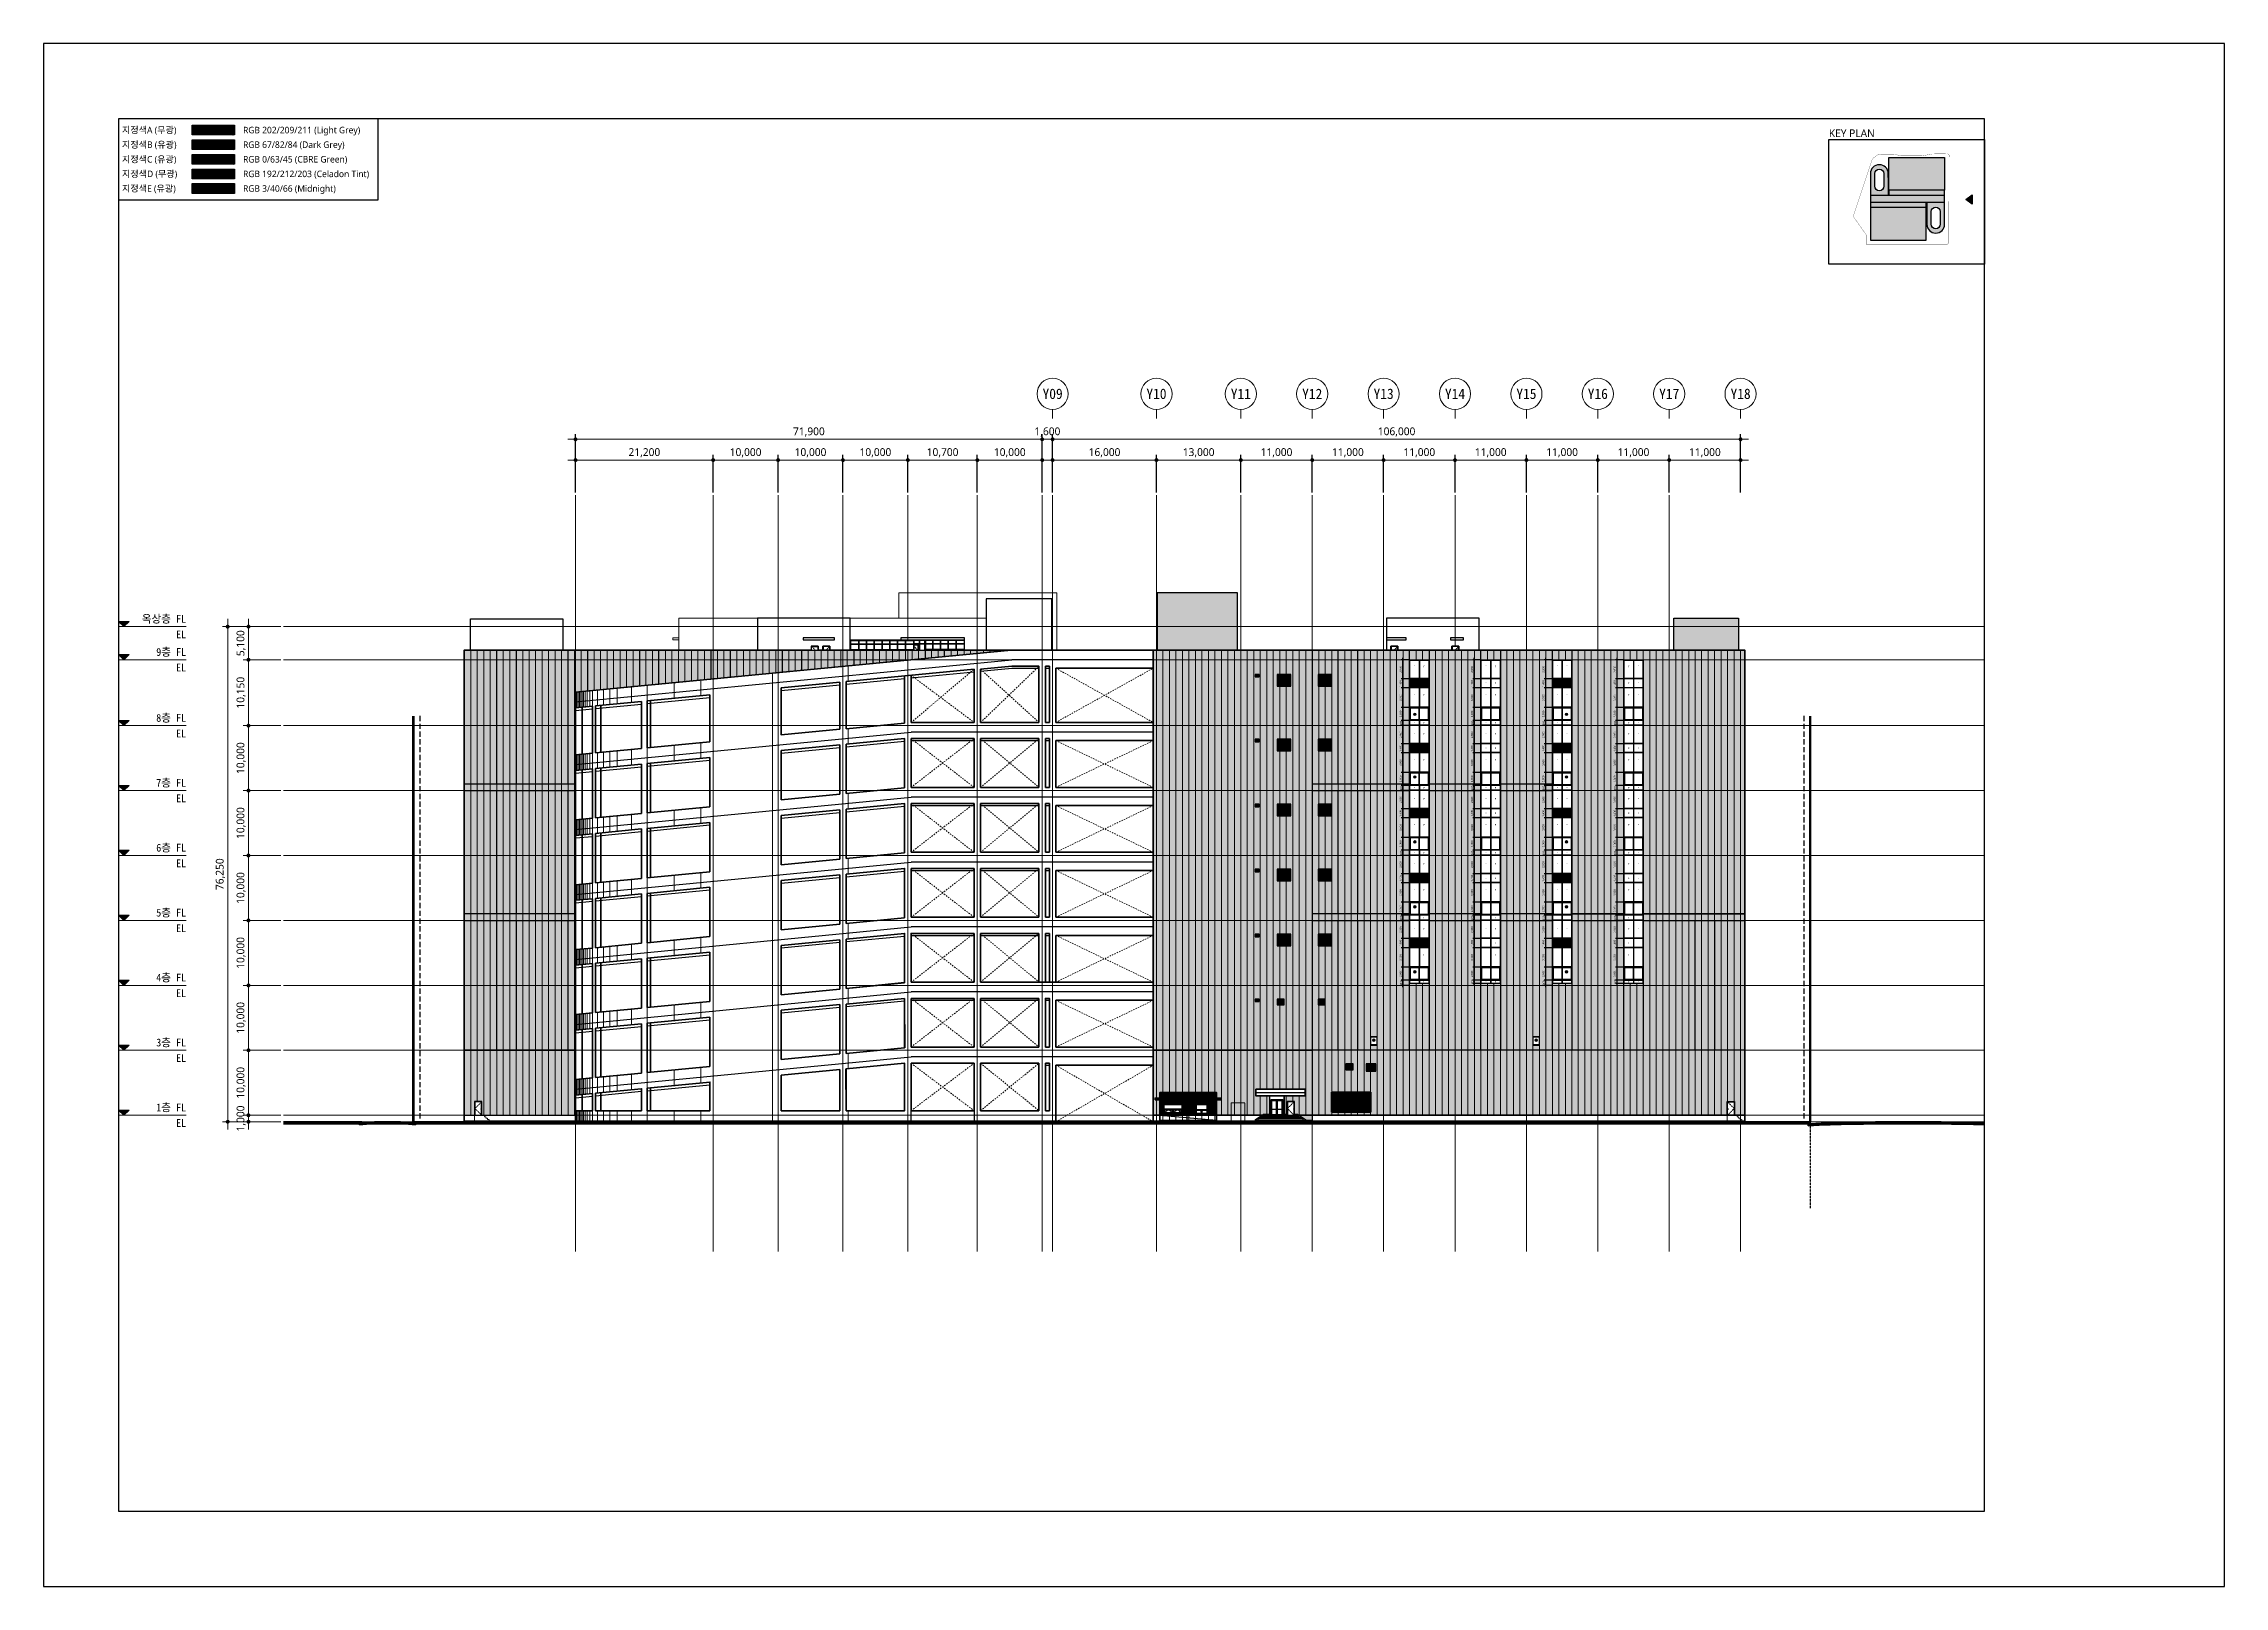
# Model space of a CAD drawing. Header units: millimetres. Extents: x 1680000 to 3024000, y 712800 to 950400.
# Drawn here: x 2352000 to 2688000, y 712800 to 950400 of the extents above; entities that cross this region are included whole.
import ezdxf
from ezdxf.enums import TextEntityAlignment as Align
from ezdxf.xclip import XClip

# ---------------------------------------------------------------- set-up
doc = ezdxf.new("R2010")
doc.units = ezdxf.units.MM
doc.set_wipeout_variables(frame=1)
for name, pattern in [('CEN', [62, 60, -1, 0, -1]), ('DASHDOT', [1, 0.5, -0.25, 0, -0.25]), ('DASHDOTX2', [2, 1, -0.5, 0, -0.5]), ('DASHEDX2', [1.5, 1, -0.5]), ('HID', [2, 1.1, -0.9]), ('HIDDEN', [0.375, 0.25, -0.125]), ('JIS_09_15', [18.9, 15, -0.9, 0.6, -0.9, 0.6, -0.9]), ('PHANTOM', [63.5, 31.75, -6.35, 6.35, -6.35, 6.35, -6.35])]:
    doc.linetypes.add(name, pattern=pattern)
doc.layers.get('Defpoints').update_dxf_attribs({"color": 140})
for name, color, linetype in [('0_검토', 1, 'HIDDEN'), ('A-XXXX-SOLD', 252, 'Continuous'), ('WINELEV', 4, 'Continuous'), ('색상', 7, 'Continuous'), ('입면색상', 7, 'Continuous')]:
    doc.layers.add(name, color=color, linetype=linetype)
for name, color, linetype, lineweight in [('A-AXIS-LINE', 1, 'CEN', 15), ('A-BOND-LIN1', 4, 'DASHDOTX2', 25), ('A-BOND-LIN2', 4, 'DASHEDX2', 25), ('A-DWXK-OPEN', 1, 'HID', 15), ('A-DWXM-ELEV', 8, 'Continuous', 18), ('A-DWXM-WIND', 4, 'Continuous', 25), ('A-ELEV-LIN1', 2, 'Continuous', 40), ('A-ELEV-LIN2', 7, 'Continuous', 25), ('A-ELEV-LIN3', 8, 'Continuous', 18), ('A-ELEV-WIN', 4, 'Continuous', 25), ('A-MKXS-TEXT1', 3, 'Continuous', 25), ('A-MKXS-TEXT2', 7, 'Continuous', 25), ('A-XXXX-HID', 8, 'HIDDEN', 18), ('A-XXXX-SYMB', 7, 'Continuous', 25)]:
    doc.layers.add(name, color=color, linetype=linetype, lineweight=lineweight)
doc.layers.add('A-XXXX-NPLT', color=144, linetype='Continuous', lineweight=15, plot=False)
doc.styles.add('HY울릉도L', font='')
doc.styles.add('돋움체', font='')
doc.styles.add('맑은고딕', font='malgun.ttf')
doc.styles.get('HY울릉도L').set_extended_font_data('HYwulM')
doc.styles.get('돋움체').set_extended_font_data('DotumChe')
doc.dimstyles.new('CDIM', dxfattribs={"dimtxt": 3, "dimasz": 1.5, "dimexe": 2, "dimexo": 1, "dimgap": 1, "dimtad": 1, "dimdec": 0, "dimrnd": 0.5, "dimzin": 0, "dimdsep": 32, "dimlunit": 6, "dimtxsty": 'HY울릉도L', "dimblk1": '_CIDOT', "dimblk2": '_CIDOT', "dimsah": 1, "dimcen": 5.5, "dimclrd": 2, "dimclre": 2, "dimclrt": 7, "dimadec": 0, "dimazin": 0, "dimtfac": 1, "dimtdec": 0, "dimtix": 1, "dimtmove": 2, "dimatfit": 1, "dimldrblk": '_CIDOT', "dimfxl": 1, "dimtolj": 1, "dimtzin": 0, "dimlwd": -1, "dimarcsym": 0})
pattern_1 = [(0, (1680000, 712800), (2e-14, 95.25), [])]
pattern_2 = [(45, (-716525.99, -470420), (-35.355339, 35.355339), [])]

# ---------------------------------------------------------------- blocks, each defined once
blk = doc.blocks.new('_CIDOT')
at = {"color": 0, "linetype": 'ByBlock'}
blk.add_line((2, 0), (-1, 0), dxfattribs=at)
at = {"color": 0, "linetype": 'ByBlock', "const_width": 0.5}
blk.add_lwpolyline([(-0.25, 0, 1), (0.25, 0, 1)], format="xyb", close=True, dxfattribs=at)
blk = doc.blocks.new('*D81')
at = {"layer": 'A-XXXX-NPLT', "lineweight": -2, "transparency": 16777216}
for p, q in [((-100, 27200), (-1280, 27200)), ((-100, 25800), (-1280, 25800))]:
    blk.add_line(p, q, dxfattribs=at)
at = {"layer": 'A-XXXX-NPLT', "transparency": 16777216}
blk.add_line((-1080, 27050), (-1080, 25950), dxfattribs=at)
at = {"layer": 'Defpoints', "color": 0, "transparency": 16777216}
for p in [(0, 27200), (-1080, 25800), (0, 25800)]:
    blk.add_point(p, dxfattribs=at)
at = {"layer": 'A-XXXX-NPLT', "transparency": 16777216, "xscale": 150, "yscale": 150, "zscale": 150}
for p, rotation in [((-1080, 27200), 90), ((-1080, 25800), 270)]:
    blk.add_blockref('_CIDOT', p, dxfattribs=dict(at, rotation=rotation))
at = {"layer": 'A-XXXX-NPLT', "color": 3, "transparency": 16777216, "insert": (-1361, 26500), "char_height": 300, "attachment_point": 5, "rotation": 90, "style": '맑은고딕'}
blk.add_mtext('\\A1;1,400', dxfattribs=at)
blk = doc.blocks.new('*D82')
at = {"layer": 'A-XXXX-NPLT', "lineweight": -2, "transparency": 16777216}
for p, q in [((-100, 25800), (-1280, 25800)), ((-100, 22800), (-1280, 22800))]:
    blk.add_line(p, q, dxfattribs=at)
at = {"layer": 'A-XXXX-NPLT', "transparency": 16777216}
blk.add_line((-1080, 25650), (-1080, 22950), dxfattribs=at)
at = {"layer": 'Defpoints', "color": 0, "transparency": 16777216}
for p in [(0, 25800), (-1080, 22800), (0, 22800)]:
    blk.add_point(p, dxfattribs=at)
at = {"layer": 'A-XXXX-NPLT', "transparency": 16777216, "xscale": 150, "yscale": 150, "zscale": 150}
for p, rotation in [((-1080, 25800), 90), ((-1080, 22800), 270)]:
    blk.add_blockref('_CIDOT', p, dxfattribs=dict(at, rotation=rotation))
at = {"layer": 'A-XXXX-NPLT', "color": 3, "transparency": 16777216, "insert": (-1360, 24300), "char_height": 300, "attachment_point": 5, "rotation": 90, "style": '맑은고딕'}
blk.add_mtext('\\A1;3,000', dxfattribs=at)
blk = doc.blocks.new('*D83')
at = {"layer": 'A-XXXX-NPLT', "lineweight": -2, "transparency": 16777216}
for p, q in [((-100, 20800), (-1280, 20800)), ((-100, 20000), (-1280, 20000))]:
    blk.add_line(p, q, dxfattribs=at)
at = {"layer": 'A-XXXX-NPLT', "transparency": 16777216}
for p, q in [((-1080, 20950), (-1080, 21100)), ((-1080, 20800), (-1080, 20000)), ((-1080, 19850), (-1080, 19700))]:
    blk.add_line(p, q, dxfattribs=at)
at = {"layer": 'Defpoints', "color": 0, "transparency": 16777216}
for p in [(0, 20800), (-1080, 20000), (0, 20000)]:
    blk.add_point(p, dxfattribs=at)
at = {"layer": 'A-XXXX-NPLT', "transparency": 16777216, "xscale": 150, "yscale": 150, "zscale": 150}
for p, rotation in [((-1080, 20800), 270), ((-1080, 20000), 90)]:
    blk.add_blockref('_CIDOT', p, dxfattribs=dict(at, rotation=rotation))
at = {"layer": 'A-XXXX-NPLT', "color": 3, "transparency": 16777216, "insert": (-1335, 20400), "char_height": 300, "attachment_point": 5, "rotation": 90, "style": '맑은고딕'}
blk.add_mtext('\\A1;800', dxfattribs=at)
blk = doc.blocks.new('*D84')
at = {"layer": 'A-XXXX-NPLT', "lineweight": -2, "transparency": 16777216}
for p, q in [((-100, 22800), (-1280, 22800)), ((-100, 20800), (-1280, 20800))]:
    blk.add_line(p, q, dxfattribs=at)
at = {"layer": 'A-XXXX-NPLT', "transparency": 16777216}
blk.add_line((-1080, 20950), (-1080, 22650), dxfattribs=at)
at = {"layer": 'Defpoints', "color": 0, "transparency": 16777216}
for p in [(-1080, 22800), (0, 22800), (0, 20800)]:
    blk.add_point(p, dxfattribs=at)
at = {"layer": 'A-XXXX-NPLT', "transparency": 16777216, "xscale": 150, "yscale": 150, "zscale": 150}
for p, rotation in [((-1080, 22800), 90), ((-1080, 20800), 270)]:
    blk.add_blockref('_CIDOT', p, dxfattribs=dict(at, rotation=rotation))
at = {"layer": 'A-XXXX-NPLT', "color": 3, "transparency": 16777216, "insert": (-1360, 21800), "char_height": 300, "attachment_point": 5, "rotation": 90, "style": '맑은고딕'}
blk.add_mtext('\\A1;2,000', dxfattribs=at)
blk = doc.blocks.new('*D85')
at = {"layer": 'A-XXXX-NPLT', "lineweight": -2, "transparency": 16777216}
for p, q in [((-100, 30000), (-1280, 30000)), ((-100, 27200), (-1280, 27200))]:
    blk.add_line(p, q, dxfattribs=at)
at = {"layer": 'A-XXXX-NPLT', "transparency": 16777216}
blk.add_line((-1080, 27350), (-1080, 29850), dxfattribs=at)
at = {"layer": 'Defpoints', "color": 0, "transparency": 16777216}
for p in [(-1080, 30000), (0, 30000), (0, 27200)]:
    blk.add_point(p, dxfattribs=at)
at = {"layer": 'A-XXXX-NPLT', "transparency": 16777216, "xscale": 150, "yscale": 150, "zscale": 150}
for p, rotation in [((-1080, 30000), 90), ((-1080, 27200), 270)]:
    blk.add_blockref('_CIDOT', p, dxfattribs=dict(at, rotation=rotation))
at = {"layer": 'A-XXXX-NPLT', "color": 3, "transparency": 16777216, "insert": (-1360, 28600), "char_height": 300, "attachment_point": 5, "rotation": 90, "style": '맑은고딕'}
blk.add_mtext('\\A1;2,800', dxfattribs=at)
blk = doc.blocks.new('*D61')
at = {"layer": 'A-XXXX-NPLT', "lineweight": -2, "transparency": 16777216}
for p, q in [((-100, 10800), (-1280, 10800)), ((-100, 10000), (-1280, 10000))]:
    blk.add_line(p, q, dxfattribs=at)
at = {"layer": 'A-XXXX-NPLT', "transparency": 16777216}
for p, q in [((-1080, 10950), (-1080, 11100)), ((-1080, 10800), (-1080, 10000)), ((-1080, 9850), (-1080, 9700))]:
    blk.add_line(p, q, dxfattribs=at)
at = {"layer": 'Defpoints', "color": 0, "transparency": 16777216}
for p in [(0, 10800), (-1080, 10000), (0, 10000)]:
    blk.add_point(p, dxfattribs=at)
at = {"layer": 'A-XXXX-NPLT', "transparency": 16777216, "xscale": 150, "yscale": 150, "zscale": 150}
for p, rotation in [((-1080, 10800), 270), ((-1080, 10000), 90)]:
    blk.add_blockref('_CIDOT', p, dxfattribs=dict(at, rotation=rotation))
at = {"layer": 'A-XXXX-NPLT', "color": 3, "transparency": 16777216, "insert": (-1335, 10400), "char_height": 300, "attachment_point": 5, "rotation": 90, "style": '맑은고딕'}
blk.add_mtext('\\A1;800', dxfattribs=at)
blk = doc.blocks.new('*D62')
at = {"layer": 'A-XXXX-NPLT', "lineweight": -2, "transparency": 16777216}
for p, q in [((-100, 12800), (-1280, 12800)), ((-100, 10800), (-1280, 10800))]:
    blk.add_line(p, q, dxfattribs=at)
at = {"layer": 'A-XXXX-NPLT', "transparency": 16777216}
blk.add_line((-1080, 10950), (-1080, 12650), dxfattribs=at)
at = {"layer": 'Defpoints', "color": 0, "transparency": 16777216}
for p in [(-1080, 12800), (0, 12800), (0, 10800)]:
    blk.add_point(p, dxfattribs=at)
at = {"layer": 'A-XXXX-NPLT', "transparency": 16777216, "xscale": 150, "yscale": 150, "zscale": 150}
for p, rotation in [((-1080, 12800), 90), ((-1080, 10800), 270)]:
    blk.add_blockref('_CIDOT', p, dxfattribs=dict(at, rotation=rotation))
at = {"layer": 'A-XXXX-NPLT', "color": 3, "transparency": 16777216, "insert": (-1360, 11800), "char_height": 300, "attachment_point": 5, "rotation": 90, "style": '맑은고딕'}
blk.add_mtext('\\A1;2,000', dxfattribs=at)
blk = doc.blocks.new('*D63')
at = {"layer": 'A-XXXX-NPLT', "lineweight": -2, "transparency": 16777216}
for p, q in [((-100, 20000), (-1280, 20000)), ((-100, 17200), (-1280, 17200))]:
    blk.add_line(p, q, dxfattribs=at)
at = {"layer": 'A-XXXX-NPLT', "transparency": 16777216}
blk.add_line((-1080, 17350), (-1080, 19850), dxfattribs=at)
at = {"layer": 'Defpoints', "color": 0, "transparency": 16777216}
for p in [(-1080, 20000), (0, 20000), (0, 17200)]:
    blk.add_point(p, dxfattribs=at)
at = {"layer": 'A-XXXX-NPLT', "transparency": 16777216, "xscale": 150, "yscale": 150, "zscale": 150}
for p, rotation in [((-1080, 20000), 90), ((-1080, 17200), 270)]:
    blk.add_blockref('_CIDOT', p, dxfattribs=dict(at, rotation=rotation))
at = {"layer": 'A-XXXX-NPLT', "color": 3, "transparency": 16777216, "insert": (-1360, 18600), "char_height": 300, "attachment_point": 5, "rotation": 90, "style": '맑은고딕'}
blk.add_mtext('\\A1;2,800', dxfattribs=at)
blk = doc.blocks.new('*D64')
at = {"layer": 'A-XXXX-NPLT', "lineweight": -2, "transparency": 16777216}
for p, q in [((-100, 17200), (-1280, 17200)), ((-100, 15800), (-1280, 15800))]:
    blk.add_line(p, q, dxfattribs=at)
at = {"layer": 'A-XXXX-NPLT', "transparency": 16777216}
blk.add_line((-1080, 17050), (-1080, 15950), dxfattribs=at)
at = {"layer": 'Defpoints', "color": 0, "transparency": 16777216}
for p in [(0, 17200), (-1080, 15800), (0, 15800)]:
    blk.add_point(p, dxfattribs=at)
at = {"layer": 'A-XXXX-NPLT', "transparency": 16777216, "xscale": 150, "yscale": 150, "zscale": 150}
for p, rotation in [((-1080, 17200), 90), ((-1080, 15800), 270)]:
    blk.add_blockref('_CIDOT', p, dxfattribs=dict(at, rotation=rotation))
at = {"layer": 'A-XXXX-NPLT', "color": 3, "transparency": 16777216, "insert": (-1361, 16500), "char_height": 300, "attachment_point": 5, "rotation": 90, "style": '맑은고딕'}
blk.add_mtext('\\A1;1,400', dxfattribs=at)
blk = doc.blocks.new('*D65')
at = {"layer": 'A-XXXX-NPLT', "lineweight": -2, "transparency": 16777216}
for p, q in [((-100, 15800), (-1280, 15800)), ((-100, 12800), (-1280, 12800))]:
    blk.add_line(p, q, dxfattribs=at)
at = {"layer": 'A-XXXX-NPLT', "transparency": 16777216}
blk.add_line((-1080, 15650), (-1080, 12950), dxfattribs=at)
at = {"layer": 'Defpoints', "color": 0, "transparency": 16777216}
for p in [(0, 15800), (-1080, 12800), (0, 12800)]:
    blk.add_point(p, dxfattribs=at)
at = {"layer": 'A-XXXX-NPLT', "transparency": 16777216, "xscale": 150, "yscale": 150, "zscale": 150}
for p, rotation in [((-1080, 15800), 90), ((-1080, 12800), 270)]:
    blk.add_blockref('_CIDOT', p, dxfattribs=dict(at, rotation=rotation))
at = {"layer": 'A-XXXX-NPLT', "color": 3, "transparency": 16777216, "insert": (-1360, 14300), "char_height": 300, "attachment_point": 5, "rotation": 90, "style": '맑은고딕'}
blk.add_mtext('\\A1;3,000', dxfattribs=at)
blk = doc.blocks.new('*D66')
at = {"layer": 'A-XXXX-NPLT', "lineweight": -2, "transparency": 16777216}
for p, q in [((-100, 800), (-1280, 800)), ((-100, 300), (-1280, 300))]:
    blk.add_line(p, q, dxfattribs=at)
at = {"layer": 'A-XXXX-NPLT', "transparency": 16777216}
for p, q in [((-1080, 950), (-1080, 1100)), ((-1080, 800), (-1080, 300)), ((-1080, 150), (-1080, 0))]:
    blk.add_line(p, q, dxfattribs=at)
at = {"layer": 'Defpoints', "color": 0, "transparency": 16777216}
for p in [(-1080, 300), (0, 800), (0, 300)]:
    blk.add_point(p, dxfattribs=at)
at = {"layer": 'A-XXXX-NPLT', "transparency": 16777216, "xscale": 150, "yscale": 150, "zscale": 150}
for p, rotation in [((-1080, 800), 270), ((-1080, 300), 90)]:
    blk.add_blockref('_CIDOT', p, dxfattribs=dict(at, rotation=rotation))
at = {"layer": 'A-XXXX-NPLT', "color": 3, "transparency": 16777216, "insert": (-1335, 550), "char_height": 300, "attachment_point": 5, "rotation": 90, "style": '맑은고딕'}
blk.add_mtext('\\A1;500', dxfattribs=at)
blk = doc.blocks.new('*D67')
at = {"layer": 'A-XXXX-NPLT', "lineweight": -2, "transparency": 16777216}
for p, q in [((-100, 2800), (-1280, 2800)), ((-100, 800), (-1280, 800))]:
    blk.add_line(p, q, dxfattribs=at)
at = {"layer": 'A-XXXX-NPLT', "transparency": 16777216}
blk.add_line((-1080, 950), (-1080, 2650), dxfattribs=at)
at = {"layer": 'Defpoints', "color": 0, "transparency": 16777216}
for p in [(-1080, 2800), (0, 2800), (0, 800)]:
    blk.add_point(p, dxfattribs=at)
at = {"layer": 'A-XXXX-NPLT', "transparency": 16777216, "xscale": 150, "yscale": 150, "zscale": 150}
for p, rotation in [((-1080, 2800), 90), ((-1080, 800), 270)]:
    blk.add_blockref('_CIDOT', p, dxfattribs=dict(at, rotation=rotation))
at = {"layer": 'A-XXXX-NPLT', "color": 3, "transparency": 16777216, "insert": (-1360, 1800), "char_height": 300, "attachment_point": 5, "rotation": 90, "style": '맑은고딕'}
blk.add_mtext('\\A1;2,000', dxfattribs=at)
blk = doc.blocks.new('*D68')
at = {"layer": 'A-XXXX-NPLT', "lineweight": -2, "transparency": 16777216}
for p, q in [((-100, 10000), (-1280, 10000)), ((-100, 7200), (-1280, 7200))]:
    blk.add_line(p, q, dxfattribs=at)
at = {"layer": 'A-XXXX-NPLT', "transparency": 16777216}
blk.add_line((-1080, 7350), (-1080, 9850), dxfattribs=at)
at = {"layer": 'Defpoints', "color": 0, "transparency": 16777216}
for p in [(-1080, 10000), (0, 10000), (0, 7200)]:
    blk.add_point(p, dxfattribs=at)
at = {"layer": 'A-XXXX-NPLT', "transparency": 16777216, "xscale": 150, "yscale": 150, "zscale": 150}
for p, rotation in [((-1080, 10000), 90), ((-1080, 7200), 270)]:
    blk.add_blockref('_CIDOT', p, dxfattribs=dict(at, rotation=rotation))
at = {"layer": 'A-XXXX-NPLT', "color": 3, "transparency": 16777216, "insert": (-1360, 8600), "char_height": 300, "attachment_point": 5, "rotation": 90, "style": '맑은고딕'}
blk.add_mtext('\\A1;2,800', dxfattribs=at)
blk = doc.blocks.new('*D69')
at = {"layer": 'A-XXXX-NPLT', "lineweight": -2, "transparency": 16777216}
for p, q in [((-100, 7200), (-1280, 7200)), ((-100, 5800), (-1280, 5800))]:
    blk.add_line(p, q, dxfattribs=at)
at = {"layer": 'A-XXXX-NPLT', "transparency": 16777216}
blk.add_line((-1080, 7050), (-1080, 5950), dxfattribs=at)
at = {"layer": 'Defpoints', "color": 0, "transparency": 16777216}
for p in [(0, 7200), (-1080, 5800), (0, 5800)]:
    blk.add_point(p, dxfattribs=at)
at = {"layer": 'A-XXXX-NPLT', "transparency": 16777216, "xscale": 150, "yscale": 150, "zscale": 150}
for p, rotation in [((-1080, 7200), 90), ((-1080, 5800), 270)]:
    blk.add_blockref('_CIDOT', p, dxfattribs=dict(at, rotation=rotation))
at = {"layer": 'A-XXXX-NPLT', "color": 3, "transparency": 16777216, "insert": (-1361, 6500), "char_height": 300, "attachment_point": 5, "rotation": 90, "style": '맑은고딕'}
blk.add_mtext('\\A1;1,400', dxfattribs=at)
blk = doc.blocks.new('*D70')
at = {"layer": 'A-XXXX-NPLT', "lineweight": -2, "transparency": 16777216}
for p, q in [((-100, 5800), (-1280, 5800)), ((-100, 2800), (-1280, 2800))]:
    blk.add_line(p, q, dxfattribs=at)
at = {"layer": 'A-XXXX-NPLT', "transparency": 16777216}
blk.add_line((-1080, 5650), (-1080, 2950), dxfattribs=at)
at = {"layer": 'Defpoints', "color": 0, "transparency": 16777216}
for p in [(0, 5800), (-1080, 2800), (0, 2800)]:
    blk.add_point(p, dxfattribs=at)
at = {"layer": 'A-XXXX-NPLT', "transparency": 16777216, "xscale": 150, "yscale": 150, "zscale": 150}
for p, rotation in [((-1080, 5800), 90), ((-1080, 2800), 270)]:
    blk.add_blockref('_CIDOT', p, dxfattribs=dict(at, rotation=rotation))
at = {"layer": 'A-XXXX-NPLT', "color": 3, "transparency": 16777216, "insert": (-1360, 4300), "char_height": 300, "attachment_point": 5, "rotation": 90, "style": '맑은고딕'}
blk.add_mtext('\\A1;3,000', dxfattribs=at)
blk = doc.blocks.new('*D71')
at = {"layer": 'A-XXXX-NPLT', "lineweight": -2, "transparency": 16777216}
for p, q in [((-100, 40800), (-1280, 40800)), ((-100, 40000), (-1280, 40000))]:
    blk.add_line(p, q, dxfattribs=at)
at = {"layer": 'A-XXXX-NPLT', "transparency": 16777216}
for p, q in [((-1080, 40950), (-1080, 41100)), ((-1080, 40800), (-1080, 40000)), ((-1080, 39850), (-1080, 39700))]:
    blk.add_line(p, q, dxfattribs=at)
at = {"layer": 'Defpoints', "color": 0, "transparency": 16777216}
for p in [(0, 40800), (-1080, 40000), (0, 40000)]:
    blk.add_point(p, dxfattribs=at)
at = {"layer": 'A-XXXX-NPLT', "transparency": 16777216, "xscale": 150, "yscale": 150, "zscale": 150}
for p, rotation in [((-1080, 40800), 270), ((-1080, 40000), 90)]:
    blk.add_blockref('_CIDOT', p, dxfattribs=dict(at, rotation=rotation))
at = {"layer": 'A-XXXX-NPLT', "color": 3, "transparency": 16777216, "insert": (-1335, 40400), "char_height": 300, "attachment_point": 5, "rotation": 90, "style": '맑은고딕'}
blk.add_mtext('\\A1;800', dxfattribs=at)
blk = doc.blocks.new('*D72')
at = {"layer": 'A-XXXX-NPLT', "lineweight": -2, "transparency": 16777216}
for p, q in [((-100, 42800), (-1280, 42800)), ((-100, 40800), (-1280, 40800))]:
    blk.add_line(p, q, dxfattribs=at)
at = {"layer": 'A-XXXX-NPLT', "transparency": 16777216}
blk.add_line((-1080, 40950), (-1080, 42650), dxfattribs=at)
at = {"layer": 'Defpoints', "color": 0, "transparency": 16777216}
for p in [(-1080, 42800), (0, 42800), (0, 40800)]:
    blk.add_point(p, dxfattribs=at)
at = {"layer": 'A-XXXX-NPLT', "transparency": 16777216, "xscale": 150, "yscale": 150, "zscale": 150}
for p, rotation in [((-1080, 42800), 90), ((-1080, 40800), 270)]:
    blk.add_blockref('_CIDOT', p, dxfattribs=dict(at, rotation=rotation))
at = {"layer": 'A-XXXX-NPLT', "color": 3, "transparency": 16777216, "insert": (-1360, 41800), "char_height": 300, "attachment_point": 5, "rotation": 90, "style": '맑은고딕'}
blk.add_mtext('\\A1;2,000', dxfattribs=at)
blk = doc.blocks.new('*D73')
at = {"layer": 'A-XXXX-NPLT', "lineweight": -2, "transparency": 16777216}
for p, q in [((-100, 50150), (-1280, 50150)), ((-100, 47200), (-1280, 47200))]:
    blk.add_line(p, q, dxfattribs=at)
at = {"layer": 'A-XXXX-NPLT', "transparency": 16777216}
blk.add_line((-1080, 47350), (-1080, 50000), dxfattribs=at)
at = {"layer": 'Defpoints', "color": 0, "transparency": 16777216}
for p in [(-1080, 50150), (0, 50150), (0, 47200)]:
    blk.add_point(p, dxfattribs=at)
at = {"layer": 'A-XXXX-NPLT', "transparency": 16777216, "xscale": 150, "yscale": 150, "zscale": 150}
for p, rotation in [((-1080, 50150), 90), ((-1080, 47200), 270)]:
    blk.add_blockref('_CIDOT', p, dxfattribs=dict(at, rotation=rotation))
at = {"layer": 'A-XXXX-NPLT', "color": 3, "transparency": 16777216, "insert": (-1360, 48675), "char_height": 300, "attachment_point": 5, "rotation": 90, "style": '맑은고딕'}
blk.add_mtext('\\A1;2,950', dxfattribs=at)
blk = doc.blocks.new('*D74')
at = {"layer": 'A-XXXX-NPLT', "lineweight": -2, "transparency": 16777216}
for p, q in [((-100, 47200), (-1280, 47200)), ((-100, 45800), (-1280, 45800))]:
    blk.add_line(p, q, dxfattribs=at)
at = {"layer": 'A-XXXX-NPLT', "transparency": 16777216}
blk.add_line((-1080, 47050), (-1080, 45950), dxfattribs=at)
at = {"layer": 'Defpoints', "color": 0, "transparency": 16777216}
for p in [(0, 47200), (-1080, 45800), (0, 45800)]:
    blk.add_point(p, dxfattribs=at)
at = {"layer": 'A-XXXX-NPLT', "transparency": 16777216, "xscale": 150, "yscale": 150, "zscale": 150}
for p, rotation in [((-1080, 47200), 90), ((-1080, 45800), 270)]:
    blk.add_blockref('_CIDOT', p, dxfattribs=dict(at, rotation=rotation))
at = {"layer": 'A-XXXX-NPLT', "color": 3, "transparency": 16777216, "insert": (-1361, 46500), "char_height": 300, "attachment_point": 5, "rotation": 90, "style": '맑은고딕'}
blk.add_mtext('\\A1;1,400', dxfattribs=at)
blk = doc.blocks.new('*D75')
at = {"layer": 'A-XXXX-NPLT', "lineweight": -2, "transparency": 16777216}
for p, q in [((-100, 45800), (-1280, 45800)), ((-100, 42800), (-1280, 42800))]:
    blk.add_line(p, q, dxfattribs=at)
at = {"layer": 'A-XXXX-NPLT', "transparency": 16777216}
blk.add_line((-1080, 45650), (-1080, 42950), dxfattribs=at)
at = {"layer": 'Defpoints', "color": 0, "transparency": 16777216}
for p in [(0, 45800), (-1080, 42800), (0, 42800)]:
    blk.add_point(p, dxfattribs=at)
at = {"layer": 'A-XXXX-NPLT', "transparency": 16777216, "xscale": 150, "yscale": 150, "zscale": 150}
for p, rotation in [((-1080, 45800), 90), ((-1080, 42800), 270)]:
    blk.add_blockref('_CIDOT', p, dxfattribs=dict(at, rotation=rotation))
at = {"layer": 'A-XXXX-NPLT', "color": 3, "transparency": 16777216, "insert": (-1360, 44300), "char_height": 300, "attachment_point": 5, "rotation": 90, "style": '맑은고딕'}
blk.add_mtext('\\A1;3,000', dxfattribs=at)
blk = doc.blocks.new('*D76')
at = {"layer": 'A-XXXX-NPLT', "lineweight": -2, "transparency": 16777216}
for p, q in [((-100, 32800), (-1280, 32800)), ((-100, 30800), (-1280, 30800))]:
    blk.add_line(p, q, dxfattribs=at)
at = {"layer": 'A-XXXX-NPLT', "transparency": 16777216}
blk.add_line((-1080, 30950), (-1080, 32650), dxfattribs=at)
at = {"layer": 'Defpoints', "color": 0, "transparency": 16777216}
for p in [(-1080, 32800), (0, 32800), (0, 30800)]:
    blk.add_point(p, dxfattribs=at)
at = {"layer": 'A-XXXX-NPLT', "transparency": 16777216, "xscale": 150, "yscale": 150, "zscale": 150}
for p, rotation in [((-1080, 32800), 90), ((-1080, 30800), 270)]:
    blk.add_blockref('_CIDOT', p, dxfattribs=dict(at, rotation=rotation))
at = {"layer": 'A-XXXX-NPLT', "color": 3, "transparency": 16777216, "insert": (-1360, 31800), "char_height": 300, "attachment_point": 5, "rotation": 90, "style": '맑은고딕'}
blk.add_mtext('\\A1;2,000', dxfattribs=at)
blk = doc.blocks.new('*D77')
at = {"layer": 'A-XXXX-NPLT', "lineweight": -2, "transparency": 16777216}
for p, q in [((-100, 40000), (-1280, 40000)), ((-100, 37200), (-1280, 37200))]:
    blk.add_line(p, q, dxfattribs=at)
at = {"layer": 'A-XXXX-NPLT', "transparency": 16777216}
blk.add_line((-1080, 37350), (-1080, 39850), dxfattribs=at)
at = {"layer": 'Defpoints', "color": 0, "transparency": 16777216}
for p in [(-1080, 40000), (0, 40000), (0, 37200)]:
    blk.add_point(p, dxfattribs=at)
at = {"layer": 'A-XXXX-NPLT', "transparency": 16777216, "xscale": 150, "yscale": 150, "zscale": 150}
for p, rotation in [((-1080, 40000), 90), ((-1080, 37200), 270)]:
    blk.add_blockref('_CIDOT', p, dxfattribs=dict(at, rotation=rotation))
at = {"layer": 'A-XXXX-NPLT', "color": 3, "transparency": 16777216, "insert": (-1360, 38600), "char_height": 300, "attachment_point": 5, "rotation": 90, "style": '맑은고딕'}
blk.add_mtext('\\A1;2,800', dxfattribs=at)
blk = doc.blocks.new('*D78')
at = {"layer": 'A-XXXX-NPLT', "lineweight": -2, "transparency": 16777216}
for p, q in [((-100, 37200), (-1280, 37200)), ((-100, 35800), (-1280, 35800))]:
    blk.add_line(p, q, dxfattribs=at)
at = {"layer": 'A-XXXX-NPLT', "transparency": 16777216}
blk.add_line((-1080, 37050), (-1080, 35950), dxfattribs=at)
at = {"layer": 'Defpoints', "color": 0, "transparency": 16777216}
for p in [(0, 37200), (-1080, 35800), (0, 35800)]:
    blk.add_point(p, dxfattribs=at)
at = {"layer": 'A-XXXX-NPLT', "transparency": 16777216, "xscale": 150, "yscale": 150, "zscale": 150}
for p, rotation in [((-1080, 37200), 90), ((-1080, 35800), 270)]:
    blk.add_blockref('_CIDOT', p, dxfattribs=dict(at, rotation=rotation))
at = {"layer": 'A-XXXX-NPLT', "color": 3, "transparency": 16777216, "insert": (-1361, 36500), "char_height": 300, "attachment_point": 5, "rotation": 90, "style": '맑은고딕'}
blk.add_mtext('\\A1;1,400', dxfattribs=at)
blk = doc.blocks.new('*D79')
at = {"layer": 'A-XXXX-NPLT', "lineweight": -2, "transparency": 16777216}
for p, q in [((-100, 35800), (-1280, 35800)), ((-100, 32800), (-1280, 32800))]:
    blk.add_line(p, q, dxfattribs=at)
at = {"layer": 'A-XXXX-NPLT', "transparency": 16777216}
blk.add_line((-1080, 35650), (-1080, 32950), dxfattribs=at)
at = {"layer": 'Defpoints', "color": 0, "transparency": 16777216}
for p in [(0, 35800), (-1080, 32800), (0, 32800)]:
    blk.add_point(p, dxfattribs=at)
at = {"layer": 'A-XXXX-NPLT', "transparency": 16777216, "xscale": 150, "yscale": 150, "zscale": 150}
for p, rotation in [((-1080, 35800), 90), ((-1080, 32800), 270)]:
    blk.add_blockref('_CIDOT', p, dxfattribs=dict(at, rotation=rotation))
at = {"layer": 'A-XXXX-NPLT', "color": 3, "transparency": 16777216, "insert": (-1360, 34300), "char_height": 300, "attachment_point": 5, "rotation": 90, "style": '맑은고딕'}
blk.add_mtext('\\A1;3,000', dxfattribs=at)
blk = doc.blocks.new('*D80')
at = {"layer": 'A-XXXX-NPLT', "lineweight": -2, "transparency": 16777216}
for p, q in [((-100, 30800), (-1280, 30800)), ((-100, 30000), (-1280, 30000))]:
    blk.add_line(p, q, dxfattribs=at)
at = {"layer": 'A-XXXX-NPLT', "transparency": 16777216}
for p, q in [((-1080, 30950), (-1080, 31100)), ((-1080, 30800), (-1080, 30000)), ((-1080, 29850), (-1080, 29700))]:
    blk.add_line(p, q, dxfattribs=at)
at = {"layer": 'Defpoints', "color": 0, "transparency": 16777216}
for p in [(0, 30800), (-1080, 30000), (0, 30000)]:
    blk.add_point(p, dxfattribs=at)
at = {"layer": 'A-XXXX-NPLT', "transparency": 16777216, "xscale": 150, "yscale": 150, "zscale": 150}
for p, rotation in [((-1080, 30800), 270), ((-1080, 30000), 90)]:
    blk.add_blockref('_CIDOT', p, dxfattribs=dict(at, rotation=rotation))
at = {"layer": 'A-XXXX-NPLT', "color": 3, "transparency": 16777216, "insert": (-1335, 30400), "char_height": 300, "attachment_point": 5, "rotation": 90, "style": '맑은고딕'}
blk.add_mtext('\\A1;800', dxfattribs=at)
blk = doc.blocks.new('*D27')
at = {"layer": 'A-XXXX-NPLT', "lineweight": -2, "transparency": 16777216}
for p, q in [((4621038, -360969), (4615238, -360969)), ((4621038, -371119), (4615238, -371119))]:
    blk.add_line(p, q, dxfattribs=at)
at = {"layer": 'A-XXXX-NPLT', "transparency": 16777216}
blk.add_line((4616038, -370519), (4616038, -361569), dxfattribs=at)
at = {"layer": 'Defpoints', "color": 0, "transparency": 16777216}
for p in [(4616038, -360969), (4621438, -360969), (4621438, -371119)]:
    blk.add_point(p, dxfattribs=at)
at = {"layer": 'A-XXXX-NPLT', "transparency": 16777216, "xscale": 600, "yscale": 600, "zscale": 600}
for p, rotation in [((4616038, -360969), 90), ((4616038, -371119), 270)]:
    blk.add_blockref('_CIDOT', p, dxfattribs=dict(at, rotation=rotation))
at = {"layer": 'A-XXXX-NPLT', "color": 3, "transparency": 16777216, "insert": (4614914, -366044), "char_height": 1200, "attachment_point": 5, "rotation": 90, "style": '맑은고딕'}
blk.add_mtext('\\A1;10,150', dxfattribs=at)
blk = doc.blocks.new('*D28')
at = {"layer": 'A-XXXX-NPLT', "lineweight": -2, "transparency": 16777216}
for p, q in [((4621038, -371119), (4615238, -371119)), ((4621038, -381119), (4615238, -381119))]:
    blk.add_line(p, q, dxfattribs=at)
at = {"layer": 'A-XXXX-NPLT', "transparency": 16777216}
blk.add_line((4616038, -371719), (4616038, -380519), dxfattribs=at)
at = {"layer": 'Defpoints', "color": 0, "transparency": 16777216}
for p in [(4621438, -371119), (4616038, -381119), (4621438, -381119)]:
    blk.add_point(p, dxfattribs=at)
at = {"layer": 'A-XXXX-NPLT', "transparency": 16777216, "xscale": 600, "yscale": 600, "zscale": 600}
for p, rotation in [((4616038, -371119), 90), ((4616038, -381119), 270)]:
    blk.add_blockref('_CIDOT', p, dxfattribs=dict(at, rotation=rotation))
at = {"layer": 'A-XXXX-NPLT', "color": 3, "transparency": 16777216, "insert": (4614914, -376119), "char_height": 1200, "attachment_point": 5, "rotation": 90, "style": '맑은고딕'}
blk.add_mtext('\\A1;10,000', dxfattribs=at)
blk = doc.blocks.new('*D29')
at = {"layer": 'A-XXXX-NPLT', "lineweight": -2, "transparency": 16777216}
for p, q in [((4621038, -381119), (4615238, -381119)), ((4621038, -391119), (4615238, -391119))]:
    blk.add_line(p, q, dxfattribs=at)
at = {"layer": 'A-XXXX-NPLT', "transparency": 16777216}
blk.add_line((4616038, -381719), (4616038, -390519), dxfattribs=at)
at = {"layer": 'Defpoints', "color": 0, "transparency": 16777216}
for p in [(4621438, -381119), (4616038, -391119), (4621438, -391119)]:
    blk.add_point(p, dxfattribs=at)
at = {"layer": 'A-XXXX-NPLT', "transparency": 16777216, "xscale": 600, "yscale": 600, "zscale": 600}
for p, rotation in [((4616038, -381119), 90), ((4616038, -391119), 270)]:
    blk.add_blockref('_CIDOT', p, dxfattribs=dict(at, rotation=rotation))
at = {"layer": 'A-XXXX-NPLT', "color": 3, "transparency": 16777216, "insert": (4614914, -386119), "char_height": 1200, "attachment_point": 5, "rotation": 90, "style": '맑은고딕'}
blk.add_mtext('\\A1;10,000', dxfattribs=at)
blk = doc.blocks.new('*D30')
at = {"layer": 'A-XXXX-NPLT', "lineweight": -2, "transparency": 16777216}
for p, q in [((4621038, -391119), (4615238, -391119)), ((4621038, -401119), (4615238, -401119))]:
    blk.add_line(p, q, dxfattribs=at)
at = {"layer": 'A-XXXX-NPLT', "transparency": 16777216}
blk.add_line((4616038, -391719), (4616038, -400519), dxfattribs=at)
at = {"layer": 'Defpoints', "color": 0, "transparency": 16777216}
for p in [(4621438, -391119), (4616038, -401119), (4621438, -401119)]:
    blk.add_point(p, dxfattribs=at)
at = {"layer": 'A-XXXX-NPLT', "transparency": 16777216, "xscale": 600, "yscale": 600, "zscale": 600}
for p, rotation in [((4616038, -391119), 90), ((4616038, -401119), 270)]:
    blk.add_blockref('_CIDOT', p, dxfattribs=dict(at, rotation=rotation))
at = {"layer": 'A-XXXX-NPLT', "color": 3, "transparency": 16777216, "insert": (4614914, -396119), "char_height": 1200, "attachment_point": 5, "rotation": 90, "style": '맑은고딕'}
blk.add_mtext('\\A1;10,000', dxfattribs=at)
blk = doc.blocks.new('*D31')
at = {"layer": 'A-XXXX-NPLT', "lineweight": -2, "transparency": 16777216}
for p, q in [((4621038, -401119), (4615238, -401119)), ((4621038, -411119), (4615238, -411119))]:
    blk.add_line(p, q, dxfattribs=at)
at = {"layer": 'A-XXXX-NPLT', "transparency": 16777216}
blk.add_line((4616038, -401719), (4616038, -410519), dxfattribs=at)
at = {"layer": 'Defpoints', "color": 0, "transparency": 16777216}
for p in [(4621438, -401119), (4616038, -411119), (4621438, -411119)]:
    blk.add_point(p, dxfattribs=at)
at = {"layer": 'A-XXXX-NPLT', "transparency": 16777216, "xscale": 600, "yscale": 600, "zscale": 600}
for p, rotation in [((4616038, -401119), 90), ((4616038, -411119), 270)]:
    blk.add_blockref('_CIDOT', p, dxfattribs=dict(at, rotation=rotation))
at = {"layer": 'A-XXXX-NPLT', "color": 3, "transparency": 16777216, "insert": (4614914, -406119), "char_height": 1200, "attachment_point": 5, "rotation": 90, "style": '맑은고딕'}
blk.add_mtext('\\A1;10,000', dxfattribs=at)
blk = doc.blocks.new('*D32')
at = {"layer": 'A-XXXX-NPLT', "lineweight": -2, "transparency": 16777216}
for p, q in [((4621038, -411119), (4615238, -411119)), ((4621038, -421119), (4615238, -421119))]:
    blk.add_line(p, q, dxfattribs=at)
at = {"layer": 'A-XXXX-NPLT', "transparency": 16777216}
blk.add_line((4616038, -411719), (4616038, -420519), dxfattribs=at)
at = {"layer": 'Defpoints', "color": 0, "transparency": 16777216}
for p in [(4621438, -411119), (4616038, -421119), (4621438, -421119)]:
    blk.add_point(p, dxfattribs=at)
at = {"layer": 'A-XXXX-NPLT', "transparency": 16777216, "xscale": 600, "yscale": 600, "zscale": 600}
for p, rotation in [((4616038, -411119), 90), ((4616038, -421119), 270)]:
    blk.add_blockref('_CIDOT', p, dxfattribs=dict(at, rotation=rotation))
at = {"layer": 'A-XXXX-NPLT', "color": 3, "transparency": 16777216, "insert": (4614914, -416119), "char_height": 1200, "attachment_point": 5, "rotation": 90, "style": '맑은고딕'}
blk.add_mtext('\\A1;10,000', dxfattribs=at)
blk = doc.blocks.new('*D33')
at = {"layer": 'A-XXXX-NPLT', "lineweight": -2, "transparency": 16777216}
for p, q in [((4621038, -355869), (4615238, -355869)), ((4621038, -360969), (4615238, -360969))]:
    blk.add_line(p, q, dxfattribs=at)
at = {"layer": 'A-XXXX-NPLT', "transparency": 16777216}
blk.add_line((4616038, -360369), (4616038, -356469), dxfattribs=at)
at = {"layer": 'Defpoints', "color": 0, "transparency": 16777216}
for p in [(4616038, -355869), (4621438, -355869), (4621438, -360969)]:
    blk.add_point(p, dxfattribs=at)
at = {"layer": 'A-XXXX-NPLT', "transparency": 16777216, "xscale": 600, "yscale": 600, "zscale": 600}
for p, rotation in [((4616038, -355869), 90), ((4616038, -360969), 270)]:
    blk.add_blockref('_CIDOT', p, dxfattribs=dict(at, rotation=rotation))
at = {"layer": 'A-XXXX-NPLT', "color": 3, "transparency": 16777216, "insert": (4614914, -358419), "char_height": 1200, "attachment_point": 5, "rotation": 90, "style": '맑은고딕'}
blk.add_mtext('\\A1;5,100', dxfattribs=at)
blk = doc.blocks.new('*D26')
at = {"layer": 'A-XXXX-NPLT', "lineweight": -2, "transparency": 16777216}
for p, q in [((4621038, -355869), (4612038, -355869)), ((4621038, -432119), (4612038, -432119))]:
    blk.add_line(p, q, dxfattribs=at)
at = {"layer": 'A-XXXX-NPLT', "transparency": 16777216}
blk.add_line((4612838, -431519), (4612838, -356469), dxfattribs=at)
at = {"layer": 'Defpoints', "color": 0, "transparency": 16777216}
for p in [(4612838, -355869), (4621438, -355869), (4621438, -432119)]:
    blk.add_point(p, dxfattribs=at)
at = {"layer": 'A-XXXX-NPLT', "transparency": 16777216, "xscale": 600, "yscale": 600, "zscale": 600}
for p, rotation in [((4612838, -355869), 90), ((4612838, -432119), 270)]:
    blk.add_blockref('_CIDOT', p, dxfattribs=dict(at, rotation=rotation))
at = {"layer": 'A-XXXX-NPLT', "color": 3, "transparency": 16777216, "insert": (4611717, -393994), "char_height": 1200, "attachment_point": 5, "rotation": 90, "style": '맑은고딕'}
blk.add_mtext('\\A1;76,250', dxfattribs=at)
blk = doc.blocks.new('*D34')
at = {"layer": 'A-XXXX-NPLT', "lineweight": -2, "transparency": 16777216}
for p, q in [((4621038, -421119), (4615238, -421119)), ((4621038, -431119), (4615238, -431119))]:
    blk.add_line(p, q, dxfattribs=at)
at = {"layer": 'A-XXXX-NPLT', "transparency": 16777216}
blk.add_line((4616038, -421719), (4616038, -430519), dxfattribs=at)
at = {"layer": 'Defpoints', "color": 0, "transparency": 16777216}
for p in [(4621438, -421119), (4616038, -431119), (4621438, -431119)]:
    blk.add_point(p, dxfattribs=at)
at = {"layer": 'A-XXXX-NPLT', "transparency": 16777216, "xscale": 600, "yscale": 600, "zscale": 600}
for p, rotation in [((4616038, -421119), 90), ((4616038, -431119), 270)]:
    blk.add_blockref('_CIDOT', p, dxfattribs=dict(at, rotation=rotation))
at = {"layer": 'A-XXXX-NPLT', "color": 3, "transparency": 16777216, "insert": (4614914, -426119), "char_height": 1200, "attachment_point": 5, "rotation": 90, "style": '맑은고딕'}
blk.add_mtext('\\A1;10,000', dxfattribs=at)
blk = doc.blocks.new('*D35')
at = {"layer": 'A-XXXX-NPLT', "transparency": 16777216}
for p, q in [((4616038, -430519), (4616038, -429919)), ((4616038, -431119), (4616038, -432119)), ((4616038, -432719), (4616038, -433319))]:
    blk.add_line(p, q, dxfattribs=at)
at = {"layer": 'A-XXXX-NPLT', "lineweight": -2, "transparency": 16777216}
for p, q in [((4621038, -431119), (4615238, -431119)), ((4621038, -432119), (4615238, -432119))]:
    blk.add_line(p, q, dxfattribs=at)
at = {"layer": 'Defpoints', "color": 0, "transparency": 16777216}
for p in [(4616038, -432119), (4621438, -431119), (4621438, -432119)]:
    blk.add_point(p, dxfattribs=at)
at = {"layer": 'A-XXXX-NPLT', "transparency": 16777216, "xscale": 600, "yscale": 600, "zscale": 600}
for p, rotation in [((4616038, -431119), 270), ((4616038, -432119), 90)]:
    blk.add_blockref('_CIDOT', p, dxfattribs=dict(at, rotation=rotation))
at = {"layer": 'A-XXXX-NPLT', "color": 3, "transparency": 16777216, "insert": (4614914, -431619), "char_height": 1200, "attachment_point": 5, "rotation": 90, "style": '맑은고딕'}
blk.add_mtext('\\A1;1,000', dxfattribs=at)
blk = doc.blocks.new('A$C25260B23')
at = {"layer": 'A-XXXX-SYMB'}
blk.add_hatch(color=256, dxfattribs=at).paths.add_polyline_path([(0, 0), (100, 100), (-100, 100)])
for p, q in [((-100, 100), (0, 0)), ((100, 100), (-100, 100)), ((0, 0), (100, 100))]:
    blk.add_line(p, q, dxfattribs=at)
blk = doc.blocks.new('A$C56aec1fc')
at = {"layer": 'A-ELEV-LIN3', "elevation": 0}
for points in [[(900, 590), (50, 590), (50, 50), (900, 50)], [(850, 540), (100, 540), (100, 100), (850, 100)], [(110, 700), (1690, 700), (1690, 1390), (110, 1390)]]:
    blk.add_lwpolyline(points, close=True, dxfattribs=at)
at = {"layer": 'A-ELEV-LIN3'}
blk.add_lwpolyline([(50, 0), (888, 0)], dxfattribs=at)
at = {"layer": 'A-ELEV-LIN3', "elevation": 0}
blk.add_lwpolyline([(900, 540), (1700, 540), (1700, 100), (900, 100)], dxfattribs=at)
at = {"layer": 'A-ELEV-WIN'}
for p, q in [((0, 0, 0), (0, 1500, 0)), ((1750, 640, 0), (50, 640, 0)), ((1750, 590, 0), (50, 590, 0)), ((1800, 0, 0), (1800, 1500, 0))]:
    blk.add_line(p, q, dxfattribs=at)
at = {"layer": 'A-ELEV-WIN', "elevation": 0}
for points in [[(0, 1500), (1800, 1500)], [(1800, 0), (0, 0)]]:
    blk.add_lwpolyline(points, dxfattribs=at)
blk.add_lwpolyline([(1750, 50), (1750, 1450), (50, 1450), (50, 50)], close=True, dxfattribs=at)
at = {"layer": 'A-XXXX-SYMB', "yscale": 0.5, "zscale": 0.5}
for p, xscale, rotation in [((800, 320, 0), -0.5, 90), ((950, 320, 0), 0.5, 270)]:
    blk.add_blockref('A$C25260B23', p, dxfattribs=dict(at, xscale=xscale, rotation=rotation))
at = {"layer": 'A-MKXS-TEXT1', "style": '맑은고딕'}
blk.add_text('F', height=150, dxfattribs=at).set_placement((900, 965, 0), align=Align.MIDDLE_CENTER)
blk = doc.blocks.new('A$C96083030')
at = {"layer": 'A-DWXK-OPEN', "ltscale": 50, "elevation": 0}
for points in [[(1375, 50), (712, 750), (50, 50)], [(2750, 50), (2087, 750), (1425, 50)]]:
    blk.add_lwpolyline(points, dxfattribs=at)
at = {"layer": 'A-ELEV-WIN'}
for p, q in [((50, 800, 0), (2750, 800, 0)), ((50, 750, 0), (2750, 750, 0))]:
    blk.add_line(p, q, dxfattribs=at)
at = {"layer": 'A-ELEV-WIN', "elevation": 0}
for points in [[(0, 1500), (2800, 1500), (2800, 0), (0, 0)], [(50, 1450), (2750, 1450), (2750, 50), (50, 50)], [(170, 170), (170, 630), (1255, 630), (1255, 170)], [(1545, 170), (1545, 630), (2630, 630), (2630, 170)]]:
    blk.add_lwpolyline(points, close=True, dxfattribs=at)
for points in [[(1375, 750), (1375, 50), (50, 50), (50, 750), (1375, 750)], [(1425, 750), (2750, 750), (2750, 50), (1425, 50), (1425, 750)]]:
    blk.add_lwpolyline(points, dxfattribs=at)
at = {"layer": 'A-ELEV-WIN', "color": 252, "true_color": 0x939598, "elevation": 0}
for points in [[(180, 180), (180, 620), (1245, 620), (1245, 180)], [(1555, 180), (1555, 620), (2620, 620), (2620, 180)]]:
    blk.add_lwpolyline(points, close=True, dxfattribs=at)
at = {"layer": 'A-MKXS-TEXT1', "style": '맑은고딕'}
blk.add_text('F', height=150, dxfattribs=at).set_placement((1400, 1057, 0), align=Align.MIDDLE_CENTER)
blk = doc.blocks.new('*D36')
at = {"layer": 'A-XXXX-NPLT', "lineweight": -2, "transparency": 16777216}
for p, q in [((-100, 10700), (-1280, 10700)), ((-100, 9900), (-1280, 9900))]:
    blk.add_line(p, q, dxfattribs=at)
at = {"layer": 'A-XXXX-NPLT', "transparency": 16777216}
for p, q in [((-1080, 10850), (-1080, 11000)), ((-1080, 10700), (-1080, 9900)), ((-1080, 9750), (-1080, 9600))]:
    blk.add_line(p, q, dxfattribs=at)
at = {"layer": 'Defpoints', "color": 0, "transparency": 16777216}
for p in [(0, 10700), (-1080, 9900), (0, 9900)]:
    blk.add_point(p, dxfattribs=at)
at = {"layer": 'A-XXXX-NPLT', "transparency": 16777216, "xscale": 150, "yscale": 150, "zscale": 150}
for p, rotation in [((-1080, 10700), 270), ((-1080, 9900), 90)]:
    blk.add_blockref('_CIDOT', p, dxfattribs=dict(at, rotation=rotation))
at = {"layer": 'A-XXXX-NPLT', "color": 3, "transparency": 16777216, "insert": (-1335, 10300), "char_height": 300, "attachment_point": 5, "rotation": 90, "style": '맑은고딕'}
blk.add_mtext('\\A1;800', dxfattribs=at)
blk = doc.blocks.new('*D37')
at = {"layer": 'A-XXXX-NPLT', "lineweight": -2, "transparency": 16777216}
for p, q in [((-100, 12700), (-1280, 12700)), ((-100, 10700), (-1280, 10700))]:
    blk.add_line(p, q, dxfattribs=at)
at = {"layer": 'A-XXXX-NPLT', "transparency": 16777216}
blk.add_line((-1080, 10850), (-1080, 12550), dxfattribs=at)
at = {"layer": 'Defpoints', "color": 0, "transparency": 16777216}
for p in [(-1080, 12700), (0, 12700), (0, 10700)]:
    blk.add_point(p, dxfattribs=at)
at = {"layer": 'A-XXXX-NPLT', "transparency": 16777216, "xscale": 150, "yscale": 150, "zscale": 150}
for p, rotation in [((-1080, 12700), 90), ((-1080, 10700), 270)]:
    blk.add_blockref('_CIDOT', p, dxfattribs=dict(at, rotation=rotation))
at = {"layer": 'A-XXXX-NPLT', "color": 3, "transparency": 16777216, "insert": (-1360, 11700), "char_height": 300, "attachment_point": 5, "rotation": 90, "style": '맑은고딕'}
blk.add_mtext('\\A1;2,000', dxfattribs=at)
blk = doc.blocks.new('*D38')
at = {"layer": 'A-XXXX-NPLT', "lineweight": -2, "transparency": 16777216}
for p, q in [((-100, 19900), (-1280, 19900)), ((-100, 17100), (-1280, 17100))]:
    blk.add_line(p, q, dxfattribs=at)
at = {"layer": 'A-XXXX-NPLT', "transparency": 16777216}
blk.add_line((-1080, 17250), (-1080, 19750), dxfattribs=at)
at = {"layer": 'Defpoints', "color": 0, "transparency": 16777216}
for p in [(-1080, 19900), (0, 19900), (0, 17100)]:
    blk.add_point(p, dxfattribs=at)
at = {"layer": 'A-XXXX-NPLT', "transparency": 16777216, "xscale": 150, "yscale": 150, "zscale": 150}
for p, rotation in [((-1080, 19900), 90), ((-1080, 17100), 270)]:
    blk.add_blockref('_CIDOT', p, dxfattribs=dict(at, rotation=rotation))
at = {"layer": 'A-XXXX-NPLT', "color": 3, "transparency": 16777216, "insert": (-1360, 18500), "char_height": 300, "attachment_point": 5, "rotation": 90, "style": '맑은고딕'}
blk.add_mtext('\\A1;2,800', dxfattribs=at)
blk = doc.blocks.new('*D39')
at = {"layer": 'A-XXXX-NPLT', "lineweight": -2, "transparency": 16777216}
for p, q in [((-100, 17100), (-1280, 17100)), ((-100, 15700), (-1280, 15700))]:
    blk.add_line(p, q, dxfattribs=at)
at = {"layer": 'A-XXXX-NPLT', "transparency": 16777216}
blk.add_line((-1080, 16950), (-1080, 15850), dxfattribs=at)
at = {"layer": 'Defpoints', "color": 0, "transparency": 16777216}
for p in [(0, 17100), (-1080, 15700), (0, 15700)]:
    blk.add_point(p, dxfattribs=at)
at = {"layer": 'A-XXXX-NPLT', "transparency": 16777216, "xscale": 150, "yscale": 150, "zscale": 150}
for p, rotation in [((-1080, 17100), 90), ((-1080, 15700), 270)]:
    blk.add_blockref('_CIDOT', p, dxfattribs=dict(at, rotation=rotation))
at = {"layer": 'A-XXXX-NPLT', "color": 3, "transparency": 16777216, "insert": (-1361, 16400), "char_height": 300, "attachment_point": 5, "rotation": 90, "style": '맑은고딕'}
blk.add_mtext('\\A1;1,400', dxfattribs=at)
blk = doc.blocks.new('*D40')
at = {"layer": 'A-XXXX-NPLT', "lineweight": -2, "transparency": 16777216}
for p, q in [((-100, 15700), (-1280, 15700)), ((-100, 12700), (-1280, 12700))]:
    blk.add_line(p, q, dxfattribs=at)
at = {"layer": 'A-XXXX-NPLT', "transparency": 16777216}
blk.add_line((-1080, 15550), (-1080, 12850), dxfattribs=at)
at = {"layer": 'Defpoints', "color": 0, "transparency": 16777216}
for p in [(0, 15700), (-1080, 12700), (0, 12700)]:
    blk.add_point(p, dxfattribs=at)
at = {"layer": 'A-XXXX-NPLT', "transparency": 16777216, "xscale": 150, "yscale": 150, "zscale": 150}
for p, rotation in [((-1080, 15700), 90), ((-1080, 12700), 270)]:
    blk.add_blockref('_CIDOT', p, dxfattribs=dict(at, rotation=rotation))
at = {"layer": 'A-XXXX-NPLT', "color": 3, "transparency": 16777216, "insert": (-1360, 14200), "char_height": 300, "attachment_point": 5, "rotation": 90, "style": '맑은고딕'}
blk.add_mtext('\\A1;3,000', dxfattribs=at)
blk = doc.blocks.new('*D41')
at = {"layer": 'A-XXXX-NPLT', "lineweight": -2, "transparency": 16777216}
for p, q in [((-100, 700), (-1280, 700)), ((-100, -100), (-1280, -100))]:
    blk.add_line(p, q, dxfattribs=at)
at = {"layer": 'A-XXXX-NPLT', "transparency": 16777216}
for p, q in [((-1080, 850), (-1080, 1000)), ((-1080, 700), (-1080, -100)), ((-1080, -250), (-1080, -400))]:
    blk.add_line(p, q, dxfattribs=at)
at = {"layer": 'Defpoints', "color": 0, "transparency": 16777216}
for p in [(0, 700), (-1080, -100), (0, -100)]:
    blk.add_point(p, dxfattribs=at)
at = {"layer": 'A-XXXX-NPLT', "transparency": 16777216, "xscale": 150, "yscale": 150, "zscale": 150}
for p, rotation in [((-1080, 700), 270), ((-1080, -100), 90)]:
    blk.add_blockref('_CIDOT', p, dxfattribs=dict(at, rotation=rotation))
at = {"layer": 'A-XXXX-NPLT', "color": 3, "transparency": 16777216, "insert": (-1335, 300), "char_height": 300, "attachment_point": 5, "rotation": 90, "style": '맑은고딕'}
blk.add_mtext('\\A1;800', dxfattribs=at)
blk = doc.blocks.new('*D42')
at = {"layer": 'A-XXXX-NPLT', "lineweight": -2, "transparency": 16777216}
for p, q in [((-100, 2700), (-1280, 2700)), ((-100, 700), (-1280, 700))]:
    blk.add_line(p, q, dxfattribs=at)
at = {"layer": 'A-XXXX-NPLT', "transparency": 16777216}
blk.add_line((-1080, 850), (-1080, 2550), dxfattribs=at)
at = {"layer": 'Defpoints', "color": 0, "transparency": 16777216}
for p in [(-1080, 2700), (0, 2700), (0, 700)]:
    blk.add_point(p, dxfattribs=at)
at = {"layer": 'A-XXXX-NPLT', "transparency": 16777216, "xscale": 150, "yscale": 150, "zscale": 150}
for p, rotation in [((-1080, 2700), 90), ((-1080, 700), 270)]:
    blk.add_blockref('_CIDOT', p, dxfattribs=dict(at, rotation=rotation))
at = {"layer": 'A-XXXX-NPLT', "color": 3, "transparency": 16777216, "insert": (-1360, 1700), "char_height": 300, "attachment_point": 5, "rotation": 90, "style": '맑은고딕'}
blk.add_mtext('\\A1;2,000', dxfattribs=at)
blk = doc.blocks.new('*D43')
at = {"layer": 'A-XXXX-NPLT', "lineweight": -2, "transparency": 16777216}
for p, q in [((-100, 9900), (-1280, 9900)), ((-100, 7100), (-1280, 7100))]:
    blk.add_line(p, q, dxfattribs=at)
at = {"layer": 'A-XXXX-NPLT', "transparency": 16777216}
blk.add_line((-1080, 7250), (-1080, 9750), dxfattribs=at)
at = {"layer": 'Defpoints', "color": 0, "transparency": 16777216}
for p in [(-1080, 9900), (0, 9900), (0, 7100)]:
    blk.add_point(p, dxfattribs=at)
at = {"layer": 'A-XXXX-NPLT', "transparency": 16777216, "xscale": 150, "yscale": 150, "zscale": 150}
for p, rotation in [((-1080, 9900), 90), ((-1080, 7100), 270)]:
    blk.add_blockref('_CIDOT', p, dxfattribs=dict(at, rotation=rotation))
at = {"layer": 'A-XXXX-NPLT', "color": 3, "transparency": 16777216, "insert": (-1360, 8500), "char_height": 300, "attachment_point": 5, "rotation": 90, "style": '맑은고딕'}
blk.add_mtext('\\A1;2,800', dxfattribs=at)
blk = doc.blocks.new('*D44')
at = {"layer": 'A-XXXX-NPLT', "lineweight": -2, "transparency": 16777216}
for p, q in [((-100, 7100), (-1280, 7100)), ((-100, 5700), (-1280, 5700))]:
    blk.add_line(p, q, dxfattribs=at)
at = {"layer": 'A-XXXX-NPLT', "transparency": 16777216}
blk.add_line((-1080, 6950), (-1080, 5850), dxfattribs=at)
at = {"layer": 'Defpoints', "color": 0, "transparency": 16777216}
for p in [(0, 7100), (-1080, 5700), (0, 5700)]:
    blk.add_point(p, dxfattribs=at)
at = {"layer": 'A-XXXX-NPLT', "transparency": 16777216, "xscale": 150, "yscale": 150, "zscale": 150}
for p, rotation in [((-1080, 7100), 90), ((-1080, 5700), 270)]:
    blk.add_blockref('_CIDOT', p, dxfattribs=dict(at, rotation=rotation))
at = {"layer": 'A-XXXX-NPLT', "color": 3, "transparency": 16777216, "insert": (-1361, 6400), "char_height": 300, "attachment_point": 5, "rotation": 90, "style": '맑은고딕'}
blk.add_mtext('\\A1;1,400', dxfattribs=at)
blk = doc.blocks.new('*D45')
at = {"layer": 'A-XXXX-NPLT', "lineweight": -2, "transparency": 16777216}
for p, q in [((-100, 5700), (-1280, 5700)), ((-100, 2700), (-1280, 2700))]:
    blk.add_line(p, q, dxfattribs=at)
at = {"layer": 'A-XXXX-NPLT', "transparency": 16777216}
blk.add_line((-1080, 5550), (-1080, 2850), dxfattribs=at)
at = {"layer": 'Defpoints', "color": 0, "transparency": 16777216}
for p in [(0, 5700), (-1080, 2700), (0, 2700)]:
    blk.add_point(p, dxfattribs=at)
at = {"layer": 'A-XXXX-NPLT', "transparency": 16777216, "xscale": 150, "yscale": 150, "zscale": 150}
for p, rotation in [((-1080, 5700), 90), ((-1080, 2700), 270)]:
    blk.add_blockref('_CIDOT', p, dxfattribs=dict(at, rotation=rotation))
at = {"layer": 'A-XXXX-NPLT', "color": 3, "transparency": 16777216, "insert": (-1360, 4200), "char_height": 300, "attachment_point": 5, "rotation": 90, "style": '맑은고딕'}
blk.add_mtext('\\A1;3,000', dxfattribs=at)
blk = doc.blocks.new('*D46')
at = {"layer": 'A-XXXX-NPLT', "lineweight": -2, "transparency": 16777216}
for p, q in [((-100, 20700), (-1280, 20700)), ((-100, 19900), (-1280, 19900))]:
    blk.add_line(p, q, dxfattribs=at)
at = {"layer": 'A-XXXX-NPLT', "transparency": 16777216}
for p, q in [((-1080, 20850), (-1080, 21000)), ((-1080, 20700), (-1080, 19900)), ((-1080, 19750), (-1080, 19600))]:
    blk.add_line(p, q, dxfattribs=at)
at = {"layer": 'Defpoints', "color": 0, "transparency": 16777216}
for p in [(0, 20700), (-1080, 19900), (0, 19900)]:
    blk.add_point(p, dxfattribs=at)
at = {"layer": 'A-XXXX-NPLT', "transparency": 16777216, "xscale": 150, "yscale": 150, "zscale": 150}
for p, rotation in [((-1080, 20700), 270), ((-1080, 19900), 90)]:
    blk.add_blockref('_CIDOT', p, dxfattribs=dict(at, rotation=rotation))
at = {"layer": 'A-XXXX-NPLT', "color": 3, "transparency": 16777216, "insert": (-1335, 20300), "char_height": 300, "attachment_point": 5, "rotation": 90, "style": '맑은고딕'}
blk.add_mtext('\\A1;800', dxfattribs=at)
blk = doc.blocks.new('*D47')
at = {"layer": 'A-XXXX-NPLT', "lineweight": -2, "transparency": 16777216}
for p, q in [((-100, 22700), (-1280, 22700)), ((-100, 20700), (-1280, 20700))]:
    blk.add_line(p, q, dxfattribs=at)
at = {"layer": 'A-XXXX-NPLT', "transparency": 16777216}
blk.add_line((-1080, 20850), (-1080, 22550), dxfattribs=at)
at = {"layer": 'Defpoints', "color": 0, "transparency": 16777216}
for p in [(-1080, 22700), (0, 22700), (0, 20700)]:
    blk.add_point(p, dxfattribs=at)
at = {"layer": 'A-XXXX-NPLT', "transparency": 16777216, "xscale": 150, "yscale": 150, "zscale": 150}
for p, rotation in [((-1080, 22700), 90), ((-1080, 20700), 270)]:
    blk.add_blockref('_CIDOT', p, dxfattribs=dict(at, rotation=rotation))
at = {"layer": 'A-XXXX-NPLT', "color": 3, "transparency": 16777216, "insert": (-1360, 21700), "char_height": 300, "attachment_point": 5, "rotation": 90, "style": '맑은고딕'}
blk.add_mtext('\\A1;2,000', dxfattribs=at)
blk = doc.blocks.new('*D48')
at = {"layer": 'A-XXXX-NPLT', "lineweight": -2, "transparency": 16777216}
for p, q in [((-100, 29900), (-1280, 29900)), ((-100, 27100), (-1280, 27100))]:
    blk.add_line(p, q, dxfattribs=at)
at = {"layer": 'A-XXXX-NPLT', "transparency": 16777216}
blk.add_line((-1080, 27250), (-1080, 29750), dxfattribs=at)
at = {"layer": 'Defpoints', "color": 0, "transparency": 16777216}
for p in [(-1080, 29900), (0, 29900), (0, 27100)]:
    blk.add_point(p, dxfattribs=at)
at = {"layer": 'A-XXXX-NPLT', "transparency": 16777216, "xscale": 150, "yscale": 150, "zscale": 150}
for p, rotation in [((-1080, 29900), 90), ((-1080, 27100), 270)]:
    blk.add_blockref('_CIDOT', p, dxfattribs=dict(at, rotation=rotation))
at = {"layer": 'A-XXXX-NPLT', "color": 3, "transparency": 16777216, "insert": (-1360, 28500), "char_height": 300, "attachment_point": 5, "rotation": 90, "style": '맑은고딕'}
blk.add_mtext('\\A1;2,800', dxfattribs=at)
blk = doc.blocks.new('*D49')
at = {"layer": 'A-XXXX-NPLT', "lineweight": -2, "transparency": 16777216}
for p, q in [((-100, 27100), (-1280, 27100)), ((-100, 25700), (-1280, 25700))]:
    blk.add_line(p, q, dxfattribs=at)
at = {"layer": 'A-XXXX-NPLT', "transparency": 16777216}
blk.add_line((-1080, 26950), (-1080, 25850), dxfattribs=at)
at = {"layer": 'Defpoints', "color": 0, "transparency": 16777216}
for p in [(0, 27100), (-1080, 25700), (0, 25700)]:
    blk.add_point(p, dxfattribs=at)
at = {"layer": 'A-XXXX-NPLT', "transparency": 16777216, "xscale": 150, "yscale": 150, "zscale": 150}
for p, rotation in [((-1080, 27100), 90), ((-1080, 25700), 270)]:
    blk.add_blockref('_CIDOT', p, dxfattribs=dict(at, rotation=rotation))
at = {"layer": 'A-XXXX-NPLT', "color": 3, "transparency": 16777216, "insert": (-1361, 26400), "char_height": 300, "attachment_point": 5, "rotation": 90, "style": '맑은고딕'}
blk.add_mtext('\\A1;1,400', dxfattribs=at)
blk = doc.blocks.new('*D50')
at = {"layer": 'A-XXXX-NPLT', "lineweight": -2, "transparency": 16777216}
for p, q in [((-100, 25700), (-1280, 25700)), ((-100, 22700), (-1280, 22700))]:
    blk.add_line(p, q, dxfattribs=at)
at = {"layer": 'A-XXXX-NPLT', "transparency": 16777216}
blk.add_line((-1080, 25550), (-1080, 22850), dxfattribs=at)
at = {"layer": 'Defpoints', "color": 0, "transparency": 16777216}
for p in [(0, 25700), (-1080, 22700), (0, 22700)]:
    blk.add_point(p, dxfattribs=at)
at = {"layer": 'A-XXXX-NPLT', "transparency": 16777216, "xscale": 150, "yscale": 150, "zscale": 150}
for p, rotation in [((-1080, 25700), 90), ((-1080, 22700), 270)]:
    blk.add_blockref('_CIDOT', p, dxfattribs=dict(at, rotation=rotation))
at = {"layer": 'A-XXXX-NPLT', "color": 3, "transparency": 16777216, "insert": (-1360, 24200), "char_height": 300, "attachment_point": 5, "rotation": 90, "style": '맑은고딕'}
blk.add_mtext('\\A1;3,000', dxfattribs=at)
blk = doc.blocks.new('*D51')
at = {"layer": 'A-XXXX-NPLT', "lineweight": -2, "transparency": 16777216}
for p, q in [((-100, 40700), (-1280, 40700)), ((-100, 39900), (-1280, 39900))]:
    blk.add_line(p, q, dxfattribs=at)
at = {"layer": 'A-XXXX-NPLT', "transparency": 16777216}
for p, q in [((-1080, 40850), (-1080, 41000)), ((-1080, 40700), (-1080, 39900)), ((-1080, 39750), (-1080, 39600))]:
    blk.add_line(p, q, dxfattribs=at)
at = {"layer": 'Defpoints', "color": 0, "transparency": 16777216}
for p in [(0, 40700), (-1080, 39900), (0, 39900)]:
    blk.add_point(p, dxfattribs=at)
at = {"layer": 'A-XXXX-NPLT', "transparency": 16777216, "xscale": 150, "yscale": 150, "zscale": 150}
for p, rotation in [((-1080, 40700), 270), ((-1080, 39900), 90)]:
    blk.add_blockref('_CIDOT', p, dxfattribs=dict(at, rotation=rotation))
at = {"layer": 'A-XXXX-NPLT', "color": 3, "transparency": 16777216, "insert": (-1335, 40300), "char_height": 300, "attachment_point": 5, "rotation": 90, "style": '맑은고딕'}
blk.add_mtext('\\A1;800', dxfattribs=at)
blk = doc.blocks.new('*D52')
at = {"layer": 'A-XXXX-NPLT', "lineweight": -2, "transparency": 16777216}
for p, q in [((-100, 42700), (-1280, 42700)), ((-100, 40700), (-1280, 40700))]:
    blk.add_line(p, q, dxfattribs=at)
at = {"layer": 'A-XXXX-NPLT', "transparency": 16777216}
blk.add_line((-1080, 40850), (-1080, 42550), dxfattribs=at)
at = {"layer": 'Defpoints', "color": 0, "transparency": 16777216}
for p in [(-1080, 42700), (0, 42700), (0, 40700)]:
    blk.add_point(p, dxfattribs=at)
at = {"layer": 'A-XXXX-NPLT', "transparency": 16777216, "xscale": 150, "yscale": 150, "zscale": 150}
for p, rotation in [((-1080, 42700), 90), ((-1080, 40700), 270)]:
    blk.add_blockref('_CIDOT', p, dxfattribs=dict(at, rotation=rotation))
at = {"layer": 'A-XXXX-NPLT', "color": 3, "transparency": 16777216, "insert": (-1360, 41700), "char_height": 300, "attachment_point": 5, "rotation": 90, "style": '맑은고딕'}
blk.add_mtext('\\A1;2,000', dxfattribs=at)
blk = doc.blocks.new('*D53')
at = {"layer": 'A-XXXX-NPLT', "lineweight": -2, "transparency": 16777216}
for p, q in [((-100, 50050), (-1280, 50050)), ((-100, 47100), (-1280, 47100))]:
    blk.add_line(p, q, dxfattribs=at)
at = {"layer": 'A-XXXX-NPLT', "transparency": 16777216}
blk.add_line((-1080, 47250), (-1080, 49900), dxfattribs=at)
at = {"layer": 'Defpoints', "color": 0, "transparency": 16777216}
for p in [(-1080, 50050), (0, 50050), (0, 47100)]:
    blk.add_point(p, dxfattribs=at)
at = {"layer": 'A-XXXX-NPLT', "transparency": 16777216, "xscale": 150, "yscale": 150, "zscale": 150}
for p, rotation in [((-1080, 50050), 90), ((-1080, 47100), 270)]:
    blk.add_blockref('_CIDOT', p, dxfattribs=dict(at, rotation=rotation))
at = {"layer": 'A-XXXX-NPLT', "color": 3, "transparency": 16777216, "insert": (-1360, 48575), "char_height": 300, "attachment_point": 5, "rotation": 90, "style": '맑은고딕'}
blk.add_mtext('\\A1;2,950', dxfattribs=at)
blk = doc.blocks.new('*D54')
at = {"layer": 'A-XXXX-NPLT', "lineweight": -2, "transparency": 16777216}
for p, q in [((-100, 47100), (-1280, 47100)), ((-100, 45700), (-1280, 45700))]:
    blk.add_line(p, q, dxfattribs=at)
at = {"layer": 'A-XXXX-NPLT', "transparency": 16777216}
blk.add_line((-1080, 46950), (-1080, 45850), dxfattribs=at)
at = {"layer": 'Defpoints', "color": 0, "transparency": 16777216}
for p in [(0, 47100), (-1080, 45700), (0, 45700)]:
    blk.add_point(p, dxfattribs=at)
at = {"layer": 'A-XXXX-NPLT', "transparency": 16777216, "xscale": 150, "yscale": 150, "zscale": 150}
for p, rotation in [((-1080, 47100), 90), ((-1080, 45700), 270)]:
    blk.add_blockref('_CIDOT', p, dxfattribs=dict(at, rotation=rotation))
at = {"layer": 'A-XXXX-NPLT', "color": 3, "transparency": 16777216, "insert": (-1361, 46400), "char_height": 300, "attachment_point": 5, "rotation": 90, "style": '맑은고딕'}
blk.add_mtext('\\A1;1,400', dxfattribs=at)
blk = doc.blocks.new('*D55')
at = {"layer": 'A-XXXX-NPLT', "lineweight": -2, "transparency": 16777216}
for p, q in [((-100, 45700), (-1280, 45700)), ((-100, 42700), (-1280, 42700))]:
    blk.add_line(p, q, dxfattribs=at)
at = {"layer": 'A-XXXX-NPLT', "transparency": 16777216}
blk.add_line((-1080, 45550), (-1080, 42850), dxfattribs=at)
at = {"layer": 'Defpoints', "color": 0, "transparency": 16777216}
for p in [(0, 45700), (-1080, 42700), (0, 42700)]:
    blk.add_point(p, dxfattribs=at)
at = {"layer": 'A-XXXX-NPLT', "transparency": 16777216, "xscale": 150, "yscale": 150, "zscale": 150}
for p, rotation in [((-1080, 45700), 90), ((-1080, 42700), 270)]:
    blk.add_blockref('_CIDOT', p, dxfattribs=dict(at, rotation=rotation))
at = {"layer": 'A-XXXX-NPLT', "color": 3, "transparency": 16777216, "insert": (-1360, 44200), "char_height": 300, "attachment_point": 5, "rotation": 90, "style": '맑은고딕'}
blk.add_mtext('\\A1;3,000', dxfattribs=at)
blk = doc.blocks.new('*D56')
at = {"layer": 'A-XXXX-NPLT', "lineweight": -2, "transparency": 16777216}
for p, q in [((-100, 30700), (-1280, 30700)), ((-100, 29900), (-1280, 29900))]:
    blk.add_line(p, q, dxfattribs=at)
at = {"layer": 'A-XXXX-NPLT', "transparency": 16777216}
for p, q in [((-1080, 30850), (-1080, 31000)), ((-1080, 30700), (-1080, 29900)), ((-1080, 29750), (-1080, 29600))]:
    blk.add_line(p, q, dxfattribs=at)
at = {"layer": 'Defpoints', "color": 0, "transparency": 16777216}
for p in [(0, 30700), (-1080, 29900), (0, 29900)]:
    blk.add_point(p, dxfattribs=at)
at = {"layer": 'A-XXXX-NPLT', "transparency": 16777216, "xscale": 150, "yscale": 150, "zscale": 150}
for p, rotation in [((-1080, 30700), 270), ((-1080, 29900), 90)]:
    blk.add_blockref('_CIDOT', p, dxfattribs=dict(at, rotation=rotation))
at = {"layer": 'A-XXXX-NPLT', "color": 3, "transparency": 16777216, "insert": (-1335, 30300), "char_height": 300, "attachment_point": 5, "rotation": 90, "style": '맑은고딕'}
blk.add_mtext('\\A1;800', dxfattribs=at)
blk = doc.blocks.new('*D57')
at = {"layer": 'A-XXXX-NPLT', "lineweight": -2, "transparency": 16777216}
for p, q in [((-100, 32700), (-1280, 32700)), ((-100, 30700), (-1280, 30700))]:
    blk.add_line(p, q, dxfattribs=at)
at = {"layer": 'A-XXXX-NPLT', "transparency": 16777216}
blk.add_line((-1080, 30850), (-1080, 32550), dxfattribs=at)
at = {"layer": 'Defpoints', "color": 0, "transparency": 16777216}
for p in [(-1080, 32700), (0, 32700), (0, 30700)]:
    blk.add_point(p, dxfattribs=at)
at = {"layer": 'A-XXXX-NPLT', "transparency": 16777216, "xscale": 150, "yscale": 150, "zscale": 150}
for p, rotation in [((-1080, 32700), 90), ((-1080, 30700), 270)]:
    blk.add_blockref('_CIDOT', p, dxfattribs=dict(at, rotation=rotation))
at = {"layer": 'A-XXXX-NPLT', "color": 3, "transparency": 16777216, "insert": (-1360, 31700), "char_height": 300, "attachment_point": 5, "rotation": 90, "style": '맑은고딕'}
blk.add_mtext('\\A1;2,000', dxfattribs=at)
blk = doc.blocks.new('*D58')
at = {"layer": 'A-XXXX-NPLT', "lineweight": -2, "transparency": 16777216}
for p, q in [((-100, 39900), (-1280, 39900)), ((-100, 37100), (-1280, 37100))]:
    blk.add_line(p, q, dxfattribs=at)
at = {"layer": 'A-XXXX-NPLT', "transparency": 16777216}
blk.add_line((-1080, 37250), (-1080, 39750), dxfattribs=at)
at = {"layer": 'Defpoints', "color": 0, "transparency": 16777216}
for p in [(-1080, 39900), (0, 39900), (0, 37100)]:
    blk.add_point(p, dxfattribs=at)
at = {"layer": 'A-XXXX-NPLT', "transparency": 16777216, "xscale": 150, "yscale": 150, "zscale": 150}
for p, rotation in [((-1080, 39900), 90), ((-1080, 37100), 270)]:
    blk.add_blockref('_CIDOT', p, dxfattribs=dict(at, rotation=rotation))
at = {"layer": 'A-XXXX-NPLT', "color": 3, "transparency": 16777216, "insert": (-1360, 38500), "char_height": 300, "attachment_point": 5, "rotation": 90, "style": '맑은고딕'}
blk.add_mtext('\\A1;2,800', dxfattribs=at)
blk = doc.blocks.new('*D59')
at = {"layer": 'A-XXXX-NPLT', "lineweight": -2, "transparency": 16777216}
for p, q in [((-100, 37100), (-1280, 37100)), ((-100, 35700), (-1280, 35700))]:
    blk.add_line(p, q, dxfattribs=at)
at = {"layer": 'A-XXXX-NPLT', "transparency": 16777216}
blk.add_line((-1080, 36950), (-1080, 35850), dxfattribs=at)
at = {"layer": 'Defpoints', "color": 0, "transparency": 16777216}
for p in [(0, 37100), (-1080, 35700), (0, 35700)]:
    blk.add_point(p, dxfattribs=at)
at = {"layer": 'A-XXXX-NPLT', "transparency": 16777216, "xscale": 150, "yscale": 150, "zscale": 150}
for p, rotation in [((-1080, 37100), 90), ((-1080, 35700), 270)]:
    blk.add_blockref('_CIDOT', p, dxfattribs=dict(at, rotation=rotation))
at = {"layer": 'A-XXXX-NPLT', "color": 3, "transparency": 16777216, "insert": (-1361, 36400), "char_height": 300, "attachment_point": 5, "rotation": 90, "style": '맑은고딕'}
blk.add_mtext('\\A1;1,400', dxfattribs=at)
blk = doc.blocks.new('*D60')
at = {"layer": 'A-XXXX-NPLT', "lineweight": -2, "transparency": 16777216}
for p, q in [((-100, 35700), (-1280, 35700)), ((-100, 32700), (-1280, 32700))]:
    blk.add_line(p, q, dxfattribs=at)
at = {"layer": 'A-XXXX-NPLT', "transparency": 16777216}
blk.add_line((-1080, 35550), (-1080, 32850), dxfattribs=at)
at = {"layer": 'Defpoints', "color": 0, "transparency": 16777216}
for p in [(0, 35700), (-1080, 32700), (0, 32700)]:
    blk.add_point(p, dxfattribs=at)
at = {"layer": 'A-XXXX-NPLT', "transparency": 16777216, "xscale": 150, "yscale": 150, "zscale": 150}
for p, rotation in [((-1080, 35700), 90), ((-1080, 32700), 270)]:
    blk.add_blockref('_CIDOT', p, dxfattribs=dict(at, rotation=rotation))
at = {"layer": 'A-XXXX-NPLT', "color": 3, "transparency": 16777216, "insert": (-1360, 34200), "char_height": 300, "attachment_point": 5, "rotation": 90, "style": '맑은고딕'}
blk.add_mtext('\\A1;3,000', dxfattribs=at)
blk = doc.blocks.new('A$C46a8a3d3')
at = {"layer": 'A-DWXM-ELEV'}
for p, q in [((150, 5), (150, 2345)), ((800, 965), (150, 965)), ((800, 875), (150, 875)), ((800, 125), (150, 125)), ((800, 2345), (800, 935)), ((800, 905), (800, 5)), ((900, 2345), (900, 0)), ((900, 2345), (900, 0)), ((1000, 2345), (1000, 935)), ((1000, 965), (1650, 965)), ((1000, 905), (1000, 5)), ((1000, 875), (1650, 875)), ((1000, 125), (1650, 125)), ((1650, 5), (1650, 2345))]:
    blk.add_line(p, q, dxfattribs=at)
for points in [[(800, 2225), (150, 2225)], [(1000, 2225), (1650, 2225)]]:
    blk.add_lwpolyline(points, dxfattribs=at)
for points in [[(230, 905), (230, 935), (830, 935), (830, 1535), (860, 1535), (860, 905)], [(1570, 905), (1570, 935), (970, 935), (970, 1535), (940, 1535), (940, 905)]]:
    blk.add_lwpolyline(points, close=True, dxfattribs=at)
at = {"layer": 'A-ELEV-LIN2'}
blk.add_lwpolyline([(0, 5), (0, 2405), (1800, 2405), (1800, 5)], dxfattribs=at)
at = {"layer": 'A-ELEV-WIN'}
blk.add_line((0, 2405), (1800, 2405), dxfattribs=at)
for points in [[(0, 5), (0, 2405)], [(0, 5), (1800, 5)], [(60, 5), (60, 2405)], [(60, 2345), (1740, 2345)], [(1740, 2405), (1740, 5)], [(1800, 2405), (1800, 5)]]:
    blk.add_lwpolyline(points, dxfattribs=at)
blk = doc.blocks.new('소방관진입창')
at = {"layer": 'A-DWXK-OPEN', "linetype": 'Continuous', "ltscale": 50, "true_color": 0xcd2027}
h = blk.add_hatch(color=242, dxfattribs=at)
h.dxf.hatch_style = 1
h.paths.add_polyline_path([(138, 80), (-138, 80), (0, -130)])
at = {"layer": 'A-DWXK-OPEN', "color": 242, "linetype": 'Continuous', "ltscale": 50, "true_color": 0xcd2027}
blk.add_lwpolyline([(-138, 80), (0, -130), (138, 80)], close=True, dxfattribs=at)
blk.add_circle((0, 0), 200, dxfattribs=at)
blk = doc.blocks.new('3f소방창')
blk.add_wipeout([(-10, -200), (-10, -1500), (1010, -1500), (1010, -200)]).dxf.layer = 'A-ELEV-LIN3'
at = {"layer": 'A-ELEV-WIN'}
blk.add_lwpolyline([(1010, -1500), (1010, -200), (-10, -200), (-10, -1500), (1010, -1500)], dxfattribs=at)
blk.add_lwpolyline([(40, -1450), (40, -250), (960, -250), (960, -1450)], close=True, dxfattribs=at)
blk = doc.blocks.new('AW-1')
blk.add_wipeout([(9800, 3000), (0, 3000), (0, 0), (9800, 0)])
at = {"layer": 'A-DWXK-OPEN', "linetype": 'DASHDOT', "ltscale": 10}
for points in [[(1862.5, 2350), (912.5, 1175), (1862.5, 0)], [(1862.5, 0), (2812.5, 1175), (1862.5, 2350)]]:
    blk.add_lwpolyline(points, dxfattribs=at)
at = {"layer": 'A-DWXK-OPEN', "ltscale": 50}
for points in [[(3825, 850), (4350, 1550), (4875, 850)], [(4925, 850), (5500, 1550), (6075, 850)], [(6125, 850), (6700, 1550), (7275, 850)], [(7325, 850), (7900, 1550), (8475, 850)], [(8525, 850), (9137.5, 1550), (9750, 850)]]:
    blk.add_lwpolyline(points, dxfattribs=at)
at = {"layer": 'A-ELEV-WIN'}
for p, q in [((50, 3000), (50, 0)), ((812.5, 2950), (50, 2950)), ((812.5, 2450), (50, 2450)), ((812.5, 2400), (50, 2400)), ((812.5, 50), (50, 50)), ((812.5, 3000), (812.5, 0)), ((862.5, 3000), (862.5, 0)), ((2862.5, 2950), (862.5, 2950)), ((2862.5, 2450), (862.5, 2450)), ((2862.5, 2400), (862.5, 2400)), ((1862.5, 2350), (1862.5, 0)), ((2862.5, 3000), (2862.5, 0)), ((2912.5, 3000), (2912.5, 0)), ((3675, 2950), (2912.5, 2950)), ((3675, 2450), (2912.5, 2450)), ((3675, 2400), (2912.5, 2400)), ((3675, 50), (2912.5, 50)), ((3675, 3000), (3675, 0)), ((3825, 3000), (3825, 0)), ((4875, 2950), (3825, 2950)), ((4875, 2450), (3825, 2450)), ((4875, 2400), (3825, 2400)), ((9750, 1600), (3825, 1600)), ((9750, 1550), (3825, 1550)), ((9750, 850), (3825, 850)), ((9750, 800), (3825, 800)), ((4875, 50), (3825, 50)), ((4875, 3000), (4875, 1600)), ((4875, 800), (4875, 0)), ((4925, 3000), (4925, 1600)), ((6075, 2950), (4925, 2950)), ((6075, 2450), (4925, 2450)), ((6075, 2400), (4925, 2400)), ((4925, 800), (4925, 0)), ((6075, 50), (4925, 50)), ((6075, 3000), (6075, 1600)), ((6075, 800), (6075, 0)), ((6125, 3000), (6125, 1600)), ((7275, 2950), (6125, 2950)), ((7275, 2450), (6125, 2450)), ((7275, 2400), (6125, 2400)), ((6125, 800), (6125, 0)), ((7275, 50), (6125, 50)), ((7275, 3000), (7275, 1600)), ((7275, 800), (7275, 0)), ((7325, 3000), (7325, 1600)), ((8475, 2950), (7325, 2950)), ((8475, 2450), (7325, 2450)), ((8475, 2400), (7325, 2400)), ((7325, 800), (7325, 0)), ((8475, 50), (7325, 50)), ((8475, 3000), (8475, 1600)), ((8475, 800), (8475, 0)), ((8525, 3000), (8525, 1600)), ((9750, 2950), (8525, 2950)), ((9750, 2450), (8525, 2450)), ((9750, 2400), (8525, 2400)), ((8525, 800), (8525, 0)), ((9750, 50), (8525, 50)), ((9750, 3000), (9750, 1600)), ((9750, 1550), (9750, 850)), ((9750, 800), (9750, 0))]:
    blk.add_line(p, q, dxfattribs=at)
for points in [[(9800, 3000), (0, 3000), (0, 0), (9800, 0)], [(1742.5, 120), (1742.5, 2230), (1032.5, 2230), (1032.5, 120)], [(1982.5, 120), (2692.5, 120), (2692.5, 2230), (1982.5, 2230)], [(4755, 970), (4755, 1430), (3945, 1430), (3945, 970)], [(5955, 970), (5955, 1430), (5045, 1430), (5045, 970)], [(7155, 970), (7155, 1430), (6245, 1430), (6245, 970)], [(8355, 970), (8355, 1430), (7445, 1430), (7445, 970)], [(9630, 970), (9630, 1430), (8645, 1430), (8645, 970)]]:
    blk.add_lwpolyline(points, close=True, dxfattribs=at)
for points in [[(2812.5, 0), (2812.5, 2350), (912.5, 2350), (912.5, 0)], [(3825, 1550), (3825, 850), (4875, 850), (4875, 1550), (3825, 1550)], [(4925, 1550), (4925, 850), (6075, 850), (6075, 1550), (4925, 1550)], [(6125, 1550), (6125, 850), (7275, 850), (7275, 1550), (6125, 1550)], [(7325, 1550), (7325, 850), (8475, 850), (8475, 1550), (7325, 1550)], [(8525, 1550), (8525, 850), (9750, 850), (9750, 1550), (8525, 1550)]]:
    blk.add_lwpolyline(points, dxfattribs=at)
at = {"layer": 'A-ELEV-WIN', "color": 252, "true_color": 0x939598}
for points in [[(4745, 980), (4745, 1420), (3955, 1420), (3955, 980)], [(5945, 980), (5945, 1420), (5055, 1420), (5055, 980)], [(7145, 980), (7145, 1420), (6255, 1420), (6255, 980)], [(8345, 980), (8345, 1420), (7455, 1420), (7455, 980)], [(9620, 980), (9620, 1420), (8655, 1420), (8655, 980)]]:
    blk.add_lwpolyline(points, close=True, dxfattribs=at)
blk = doc.blocks.new('AW-2')
blk.add_wipeout([(9800, -3000), (0, -3000), (0, 0), (9800, 0)])
at = {"layer": 'A-DWXK-OPEN', "ltscale": 50}
for points in [[(1275, -2150), (663, -1450), (50, -2150)], [(2475, -2150), (1900, -1450), (1325, -2150)], [(3675, -2150), (3100, -1450), (2525, -2150)], [(4875, -2150), (4300, -1450), (3725, -2150)], [(6075, -2150), (5500, -1450), (4925, -2150)], [(7275, -2150), (6700, -1450), (6125, -2150)], [(8475, -2150), (7900, -1450), (7325, -2150)], [(9750, -2150), (9138, -1450), (8525, -2150)]]:
    blk.add_lwpolyline(points, dxfattribs=at)
at = {"layer": 'A-ELEV-WIN'}
for p, q in [((50, 0), (50, -3000)), ((1275, 0), (1275, -1400)), ((1325, 0), (1325, -1400)), ((2475, 0), (2475, -1400)), ((2525, 0), (2525, -1400)), ((3675, 0), (3675, -1400)), ((3725, 0), (3725, -1400)), ((4875, 0), (4875, -1400)), ((4925, 0), (4925, -1400)), ((6075, 0), (6075, -1400)), ((6125, 0), (6125, -1400)), ((7275, 0), (7275, -1400)), ((7325, 0), (7325, -1400)), ((8475, 0), (8475, -1400)), ((8525, 0), (8525, -1400)), ((9750, 0), (9750, -1400)), ((50, -50), (1275, -50)), ((50, -550), (1275, -550)), ((50, -600), (1275, -600)), ((50, -1400), (9750, -1400)), ((50, -1450), (9750, -1450)), ((50, -2150), (9750, -2150)), ((50, -2200), (9750, -2200)), ((50, -2950), (1275, -2950)), ((1275, -2200), (1275, -3000)), ((1325, -50), (2475, -50)), ((1325, -550), (2475, -550)), ((1325, -600), (2475, -600)), ((1325, -2200), (1325, -3000)), ((1325, -2950), (2475, -2950)), ((2475, -2200), (2475, -3000)), ((2525, -50), (3675, -50)), ((2525, -550), (3675, -550)), ((2525, -600), (3675, -600)), ((2525, -2200), (2525, -3000)), ((2525, -2950), (3675, -2950)), ((3675, -2200), (3675, -3000)), ((3725, -50), (4875, -50)), ((3725, -550), (4875, -550)), ((3725, -600), (4875, -600)), ((3725, -2200), (3725, -3000)), ((3725, -2950), (4875, -2950)), ((4875, -2200), (4875, -3000)), ((4925, -50), (6075, -50)), ((4925, -550), (6075, -550)), ((4925, -600), (6075, -600)), ((4925, -2200), (4925, -3000)), ((4925, -2950), (6075, -2950)), ((6075, -2200), (6075, -3000)), ((6125, -50), (7275, -50)), ((6125, -550), (7275, -550)), ((6125, -600), (7275, -600)), ((6125, -2200), (6125, -3000)), ((6125, -2950), (7275, -2950)), ((7275, -2200), (7275, -3000)), ((7325, -50), (8475, -50)), ((7325, -550), (8475, -550)), ((7325, -600), (8475, -600)), ((7325, -2200), (7325, -3000)), ((7325, -2950), (8475, -2950)), ((8475, -2200), (8475, -3000)), ((8525, -50), (9750, -50)), ((8525, -550), (9750, -550)), ((8525, -600), (9750, -600)), ((8525, -2200), (8525, -3000)), ((8525, -2950), (9750, -2950)), ((9750, -1450), (9750, -2150)), ((9750, -2200), (9750, -3000))]:
    blk.add_line(p, q, dxfattribs=at)
for points in [[(9800, -3000), (0, -3000), (0, 0), (9800, 0)], [(170, -2030), (170, -1570), (1155, -1570), (1155, -2030)], [(1445, -2030), (1445, -1570), (2355, -1570), (2355, -2030)], [(2645, -2030), (2645, -1570), (3555, -1570), (3555, -2030)], [(3845, -2030), (3845, -1570), (4755, -1570), (4755, -2030)], [(5045, -2030), (5045, -1570), (5955, -1570), (5955, -2030)], [(6245, -2030), (6245, -1570), (7155, -1570), (7155, -2030)], [(7445, -2030), (7445, -1570), (8355, -1570), (8355, -2030)], [(8645, -2030), (8645, -1570), (9630, -1570), (9630, -2030)]]:
    blk.add_lwpolyline(points, close=True, dxfattribs=at)
for points in [[(1275, -1450), (1275, -2150), (50, -2150), (50, -1450), (1275, -1450)], [(2475, -1450), (2475, -2150), (1325, -2150), (1325, -1450), (2475, -1450)], [(3675, -1450), (3675, -2150), (2525, -2150), (2525, -1450), (3675, -1450)], [(4875, -1450), (4875, -2150), (3725, -2150), (3725, -1450), (4875, -1450)], [(6075, -1450), (6075, -2150), (4925, -2150), (4925, -1450), (6075, -1450)], [(7275, -1450), (7275, -2150), (6125, -2150), (6125, -1450), (7275, -1450)], [(8475, -1450), (8475, -2150), (7325, -2150), (7325, -1450), (8475, -1450)], [(9750, -1450), (9750, -2150), (8525, -2150), (8525, -1450), (9750, -1450)]]:
    blk.add_lwpolyline(points, dxfattribs=at)
at = {"layer": 'A-ELEV-WIN', "color": 252, "true_color": 0x939598}
for points in [[(180, -2020), (180, -1580), (1145, -1580), (1145, -2020)], [(1455, -2020), (1455, -1580), (2345, -1580), (2345, -2020)], [(2655, -2020), (2655, -1580), (3545, -1580), (3545, -2020)], [(3855, -2020), (3855, -1580), (4745, -1580), (4745, -2020)], [(5055, -2020), (5055, -1580), (5945, -1580), (5945, -2020)], [(6255, -2020), (6255, -1580), (7145, -1580), (7145, -2020)], [(7455, -2020), (7455, -1580), (8345, -1580), (8345, -2020)], [(8655, -2020), (8655, -1580), (9620, -1580), (9620, -2020)]]:
    blk.add_lwpolyline(points, close=True, dxfattribs=at)
blk = doc.blocks.new('FSD_1100')
blk.add_wipeout([(789087, 150568), (787987, 150568), (787987, 152668), (789087, 152668)])
at = {"layer": 'A-DWXK-OPEN', "linetype": 'DASHDOT', "ltscale": 10}
blk.add_lwpolyline([(788027, 152628), (789047, 151606), (788027, 150578)], dxfattribs=at)
at = {"layer": 'A-DWXM-WIND', "extrusion": (0, 0, -1)}
for p, q in [((788141, 151518), (788033, 151518)), ((788087, 151572), (788087, 151464))]:
    blk.add_line(p, q, dxfattribs=at)
at = {"layer": 'A-DWXM-WIND'}
blk.add_lwpolyline([(789087, 150568), (787987, 150568), (787987, 152668), (789087, 152668)], close=True, dxfattribs=at)
blk.add_lwpolyline([(788027, 150568), (788027, 152628), (789047, 152628), (789047, 150568)], dxfattribs=at)
at = {"layer": 'A-DWXM-WIND', "extrusion": (0, 0, -1)}
blk.add_circle((-788087, 151518), 30, dxfattribs=at)
at = {"layer": 'WINELEV'}
blk.add_lwpolyline([(789047, 150578), (788027, 150578)], dxfattribs=at)
blk = doc.blocks.new('FSD2')
blk.add_wipeout([(0, 2100), (0, 0), (1100, 0), (1100, 2100)]).dxf.layer = 'A-ELEV-LIN3'
at = {"layer": 'A-DWXK-OPEN', "linetype": 'DASHDOT', "ltscale": 10}
blk.add_lwpolyline([(1060, 2060), (40, 1037.5), (1060, 10)], dxfattribs=at)
at = {"layer": 'A-DWXM-WIND', "extrusion": (0, 0, -1)}
for p, q in [((946, 950), (1054, 950)), ((1000, 1004), (1000, 896))]:
    blk.add_line(p, q, dxfattribs=at)
at = {"layer": 'A-DWXM-WIND'}
blk.add_lwpolyline([(0, 0), (1100, 0), (1100, 2100), (0, 2100)], close=True, dxfattribs=at)
blk.add_lwpolyline([(1060, 0), (1060, 2060), (40, 2060), (40, 0)], dxfattribs=at)
at = {"layer": 'A-DWXM-WIND', "extrusion": (0, 0, -1)}
blk.add_circle((-1000, 950), 30, dxfattribs=at)
at = {"layer": 'WINELEV'}
blk.add_lwpolyline([(40, 10), (1060, 10)], dxfattribs=at)
blk = doc.blocks.new('*D141')
at = {"layer": 'A-XXXX-NPLT', "lineweight": -2, "transparency": 16777216}
for p, q in [((2507460, 881260), (2507460, 890260)), ((2613460, 881260), (2613460, 890260))]:
    blk.add_line(p, q, dxfattribs=at)
at = {"layer": 'A-XXXX-NPLT', "transparency": 16777216}
blk.add_line((2612860, 889460), (2508060, 889460), dxfattribs=at)
at = {"layer": 'Defpoints', "color": 0, "transparency": 16777216}
for p in [(2507460, 889460), (2507460, 880860), (2613460, 880860)]:
    blk.add_point(p, dxfattribs=at)
at = {"layer": 'A-XXXX-NPLT', "transparency": 16777216, "xscale": 600, "yscale": 600, "zscale": 600}
for p, rotation in [((2507460, 889460), 179.999999999999), ((2613460, 889460), 359.999999999999)]:
    blk.add_blockref('_CIDOT', p, dxfattribs=dict(at, rotation=rotation))
at = {"layer": 'A-XXXX-NPLT', "color": 3, "transparency": 16777216, "insert": (2560460, 890584), "char_height": 1200, "attachment_point": 5, "style": '맑은고딕'}
blk.add_mtext('\\A1;106,000', dxfattribs=at)
blk = doc.blocks.new('*D142')
at = {"layer": 'A-XXXX-NPLT', "lineweight": -2, "transparency": 16777216}
for p, q in [((2602460, 881260), (2602460, 887060)), ((2613460, 881260), (2613460, 887060))]:
    blk.add_line(p, q, dxfattribs=at)
at = {"layer": 'A-XXXX-NPLT', "transparency": 16777216}
blk.add_line((2612860, 886260), (2603060, 886260), dxfattribs=at)
at = {"layer": 'Defpoints', "color": 0, "transparency": 16777216}
for p in [(2602460, 886260), (2602460, 880860), (2613460, 880860)]:
    blk.add_point(p, dxfattribs=at)
at = {"layer": 'A-XXXX-NPLT', "transparency": 16777216, "xscale": 600, "yscale": 600, "zscale": 600, "rotation": 180}
blk.add_blockref('_CIDOT', (2602460, 886260), dxfattribs=at)
at = {"layer": 'A-XXXX-NPLT', "transparency": 16777216, "xscale": 600, "yscale": 600, "zscale": 600}
blk.add_blockref('_CIDOT', (2613460, 886260), dxfattribs=at)
at = {"layer": 'A-XXXX-NPLT', "color": 3, "transparency": 16777216, "insert": (2607960, 887384), "char_height": 1200, "attachment_point": 5, "style": '맑은고딕'}
blk.add_mtext('\\A1;11,000', dxfattribs=at)
blk = doc.blocks.new('*D132')
at = {"layer": 'A-XXXX-NPLT', "lineweight": -2, "transparency": 16777216}
for p, q in [((2591460, 881260), (2591460, 887060)), ((2602460, 881260), (2602460, 887060))]:
    blk.add_line(p, q, dxfattribs=at)
at = {"layer": 'A-XXXX-NPLT', "transparency": 16777216}
blk.add_line((2601860, 886260), (2592060, 886260), dxfattribs=at)
at = {"layer": 'Defpoints', "color": 0, "transparency": 16777216}
for p in [(2591460, 886260), (2591460, 880860), (2602460, 880860)]:
    blk.add_point(p, dxfattribs=at)
at = {"layer": 'A-XXXX-NPLT', "transparency": 16777216, "xscale": 600, "yscale": 600, "zscale": 600}
for p, rotation in [((2591460, 886260), 179.9999999999952), ((2602460, 886260), 359.9999999999952)]:
    blk.add_blockref('_CIDOT', p, dxfattribs=dict(at, rotation=rotation))
at = {"layer": 'A-XXXX-NPLT', "color": 3, "transparency": 16777216, "insert": (2596960, 887384), "char_height": 1200, "attachment_point": 5, "style": '맑은고딕'}
blk.add_mtext('\\A1;11,000', dxfattribs=at)
blk = doc.blocks.new('*D133')
at = {"layer": 'A-XXXX-NPLT', "lineweight": -2, "transparency": 16777216}
for p, q in [((2580460, 881260), (2580460, 887060)), ((2591460, 881260), (2591460, 887060))]:
    blk.add_line(p, q, dxfattribs=at)
at = {"layer": 'A-XXXX-NPLT', "transparency": 16777216}
blk.add_line((2590860, 886260), (2581060, 886260), dxfattribs=at)
at = {"layer": 'Defpoints', "color": 0, "transparency": 16777216}
for p in [(2580460, 886260), (2580460, 880860), (2591460, 880860)]:
    blk.add_point(p, dxfattribs=at)
at = {"layer": 'A-XXXX-NPLT', "transparency": 16777216, "xscale": 600, "yscale": 600, "zscale": 600, "rotation": 180}
blk.add_blockref('_CIDOT', (2580460, 886260), dxfattribs=at)
at = {"layer": 'A-XXXX-NPLT', "transparency": 16777216, "xscale": 600, "yscale": 600, "zscale": 600}
blk.add_blockref('_CIDOT', (2591460, 886260), dxfattribs=at)
at = {"layer": 'A-XXXX-NPLT', "color": 3, "transparency": 16777216, "insert": (2585960, 887384), "char_height": 1200, "attachment_point": 5, "style": '맑은고딕'}
blk.add_mtext('\\A1;11,000', dxfattribs=at)
blk = doc.blocks.new('*D134')
at = {"layer": 'A-XXXX-NPLT', "lineweight": -2, "transparency": 16777216}
for p, q in [((2569460, 881260), (2569460, 887060)), ((2580460, 881260), (2580460, 887060))]:
    blk.add_line(p, q, dxfattribs=at)
at = {"layer": 'A-XXXX-NPLT', "transparency": 16777216}
blk.add_line((2579860, 886260), (2570060, 886260), dxfattribs=at)
at = {"layer": 'Defpoints', "color": 0, "transparency": 16777216}
for p in [(2569460, 886260), (2569460, 880860), (2580460, 880860)]:
    blk.add_point(p, dxfattribs=at)
at = {"layer": 'A-XXXX-NPLT', "transparency": 16777216, "xscale": 600, "yscale": 600, "zscale": 600, "rotation": 180}
blk.add_blockref('_CIDOT', (2569460, 886260), dxfattribs=at)
at = {"layer": 'A-XXXX-NPLT', "transparency": 16777216, "xscale": 600, "yscale": 600, "zscale": 600}
blk.add_blockref('_CIDOT', (2580460, 886260), dxfattribs=at)
at = {"layer": 'A-XXXX-NPLT', "color": 3, "transparency": 16777216, "insert": (2574960, 887384), "char_height": 1200, "attachment_point": 5, "style": '맑은고딕'}
blk.add_mtext('\\A1;11,000', dxfattribs=at)
blk = doc.blocks.new('*D135')
at = {"layer": 'A-XXXX-NPLT', "lineweight": -2, "transparency": 16777216}
for p, q in [((2558460, 881260), (2558460, 887060)), ((2569460, 881260), (2569460, 887060))]:
    blk.add_line(p, q, dxfattribs=at)
at = {"layer": 'A-XXXX-NPLT', "transparency": 16777216}
blk.add_line((2568860, 886260), (2559060, 886260), dxfattribs=at)
at = {"layer": 'Defpoints', "color": 0, "transparency": 16777216}
for p in [(2558460, 886260), (2558460, 880860), (2569460, 880860)]:
    blk.add_point(p, dxfattribs=at)
at = {"layer": 'A-XXXX-NPLT', "transparency": 16777216, "xscale": 600, "yscale": 600, "zscale": 600, "rotation": 180}
blk.add_blockref('_CIDOT', (2558460, 886260), dxfattribs=at)
at = {"layer": 'A-XXXX-NPLT', "transparency": 16777216, "xscale": 600, "yscale": 600, "zscale": 600}
blk.add_blockref('_CIDOT', (2569460, 886260), dxfattribs=at)
at = {"layer": 'A-XXXX-NPLT', "color": 3, "transparency": 16777216, "insert": (2563960, 887384), "char_height": 1200, "attachment_point": 5, "style": '맑은고딕'}
blk.add_mtext('\\A1;11,000', dxfattribs=at)
blk = doc.blocks.new('*D136')
at = {"layer": 'A-XXXX-NPLT', "lineweight": -2, "transparency": 16777216}
for p, q in [((2547460, 881260), (2547460, 887060)), ((2558460, 881260), (2558460, 887060))]:
    blk.add_line(p, q, dxfattribs=at)
at = {"layer": 'A-XXXX-NPLT', "transparency": 16777216}
blk.add_line((2557860, 886260), (2548060, 886260), dxfattribs=at)
at = {"layer": 'Defpoints', "color": 0, "transparency": 16777216}
for p in [(2547460, 886260), (2547460, 880860), (2558460, 880860)]:
    blk.add_point(p, dxfattribs=at)
at = {"layer": 'A-XXXX-NPLT', "transparency": 16777216, "xscale": 600, "yscale": 600, "zscale": 600, "rotation": 180}
blk.add_blockref('_CIDOT', (2547460, 886260), dxfattribs=at)
at = {"layer": 'A-XXXX-NPLT', "transparency": 16777216, "xscale": 600, "yscale": 600, "zscale": 600}
blk.add_blockref('_CIDOT', (2558460, 886260), dxfattribs=at)
at = {"layer": 'A-XXXX-NPLT', "color": 3, "transparency": 16777216, "insert": (2552960, 887384), "char_height": 1200, "attachment_point": 5, "style": '맑은고딕'}
blk.add_mtext('\\A1;11,000', dxfattribs=at)
blk = doc.blocks.new('*D137')
at = {"layer": 'A-XXXX-NPLT', "lineweight": -2, "transparency": 16777216}
for p, q in [((2523460, 881260), (2523460, 887060)), ((2536460, 881260), (2536460, 887060))]:
    blk.add_line(p, q, dxfattribs=at)
at = {"layer": 'A-XXXX-NPLT', "transparency": 16777216}
blk.add_line((2535860, 886260), (2524060, 886260), dxfattribs=at)
at = {"layer": 'Defpoints', "color": 0, "transparency": 16777216}
for p in [(2523460, 886260), (2523460, 880860), (2536460, 880860)]:
    blk.add_point(p, dxfattribs=at)
at = {"layer": 'A-XXXX-NPLT', "transparency": 16777216, "xscale": 600, "yscale": 600, "zscale": 600, "rotation": 180}
blk.add_blockref('_CIDOT', (2523460, 886260), dxfattribs=at)
at = {"layer": 'A-XXXX-NPLT', "transparency": 16777216, "xscale": 600, "yscale": 600, "zscale": 600}
blk.add_blockref('_CIDOT', (2536460, 886260), dxfattribs=at)
at = {"layer": 'A-XXXX-NPLT', "color": 3, "transparency": 16777216, "insert": (2529960, 887384), "char_height": 1200, "attachment_point": 5, "style": '맑은고딕'}
blk.add_mtext('\\A1;13,000', dxfattribs=at)
blk = doc.blocks.new('*D138')
at = {"layer": 'A-XXXX-NPLT', "lineweight": -2, "transparency": 16777216}
for p, q in [((2507460, 881260), (2507460, 887060)), ((2523460, 881260), (2523460, 887060))]:
    blk.add_line(p, q, dxfattribs=at)
at = {"layer": 'A-XXXX-NPLT', "transparency": 16777216}
blk.add_line((2522860, 886260), (2508060, 886260), dxfattribs=at)
at = {"layer": 'Defpoints', "color": 0, "transparency": 16777216}
for p in [(2507460, 886260), (2507460, 880860), (2523460, 880860)]:
    blk.add_point(p, dxfattribs=at)
at = {"layer": 'A-XXXX-NPLT', "transparency": 16777216, "xscale": 600, "yscale": 600, "zscale": 600}
for p, rotation in [((2507460, 886260), 180.0000000008038), ((2523460, 886260), 8.037570609076283e-10)]:
    blk.add_blockref('_CIDOT', p, dxfattribs=dict(at, rotation=rotation))
at = {"layer": 'A-XXXX-NPLT', "color": 3, "transparency": 16777216, "insert": (2515460, 887384), "char_height": 1200, "attachment_point": 5, "style": '맑은고딕'}
blk.add_mtext('\\A1;16,000', dxfattribs=at)
blk = doc.blocks.new('*D139')
at = {"layer": 'A-XXXX-NPLT', "transparency": 16777216}
for p, q in [((2505260, 889460), (2504660, 889460)), ((2507460, 889460), (2505860, 889460)), ((2508060, 889460), (2508660, 889460))]:
    blk.add_line(p, q, dxfattribs=at)
at = {"layer": 'A-XXXX-NPLT', "lineweight": -2, "transparency": 16777216}
for p, q in [((2505860, 881260), (2505860, 890260)), ((2507460, 881260), (2507460, 890260))]:
    blk.add_line(p, q, dxfattribs=at)
at = {"layer": 'Defpoints', "color": 0, "transparency": 16777216}
for p in [(2505860, 889460), (2505860, 880860), (2507460, 880860)]:
    blk.add_point(p, dxfattribs=at)
at = {"layer": 'A-XXXX-NPLT', "transparency": 16777216, "xscale": 600, "yscale": 600, "zscale": 600}
for p, rotation in [((2505860, 889460), 359.9999999920292), ((2507460, 889460), 179.9999999920292)]:
    blk.add_blockref('_CIDOT', p, dxfattribs=dict(at, rotation=rotation))
at = {"layer": 'A-XXXX-NPLT', "color": 3, "transparency": 16777216, "insert": (2506660, 890584), "char_height": 1200, "attachment_point": 5, "rotation": 360, "style": '맑은고딕'}
blk.add_mtext('\\A1;1,600', dxfattribs=at)
blk = doc.blocks.new('*D140')
at = {"layer": 'A-XXXX-NPLT', "lineweight": -2, "transparency": 16777216}
for p, q in [((2433960, 881260), (2433960, 890260)), ((2505860, 881260), (2505860, 890260))]:
    blk.add_line(p, q, dxfattribs=at)
at = {"layer": 'A-XXXX-NPLT', "transparency": 16777216}
blk.add_line((2505260, 889460), (2434560, 889460), dxfattribs=at)
at = {"layer": 'Defpoints', "color": 0, "transparency": 16777216}
for p in [(2433960, 889460), (2433960, 880860), (2505860, 880860)]:
    blk.add_point(p, dxfattribs=at)
at = {"layer": 'A-XXXX-NPLT', "transparency": 16777216, "xscale": 600, "yscale": 600, "zscale": 600}
for p, rotation in [((2433960, 889460), 180.0000000013967), ((2505860, 889460), 1.396722737467826e-09)]:
    blk.add_blockref('_CIDOT', p, dxfattribs=dict(at, rotation=rotation))
at = {"layer": 'A-XXXX-NPLT', "color": 3, "transparency": 16777216, "insert": (2469910, 890584), "char_height": 1200, "attachment_point": 5, "rotation": 0, "style": '맑은고딕'}
blk.add_mtext('\\A1;71,900', dxfattribs=at)
blk = doc.blocks.new('*D143')
at = {"layer": 'A-XXXX-NPLT', "lineweight": -2, "transparency": 16777216}
for p, q in [((2495860, 881260), (2495860, 887060)), ((2505860, 881260), (2505860, 887060))]:
    blk.add_line(p, q, dxfattribs=at)
at = {"layer": 'A-XXXX-NPLT', "transparency": 16777216}
blk.add_line((2505260, 886260), (2496460, 886260), dxfattribs=at)
at = {"layer": 'Defpoints', "color": 0, "transparency": 16777216}
for p in [(2495860, 886260), (2495860, 880860), (2505860, 880860)]:
    blk.add_point(p, dxfattribs=at)
at = {"layer": 'A-XXXX-NPLT', "transparency": 16777216, "xscale": 600, "yscale": 600, "zscale": 600, "rotation": 180}
blk.add_blockref('_CIDOT', (2495860, 886260), dxfattribs=at)
at = {"layer": 'A-XXXX-NPLT', "transparency": 16777216, "xscale": 600, "yscale": 600, "zscale": 600}
blk.add_blockref('_CIDOT', (2505860, 886260), dxfattribs=at)
at = {"layer": 'A-XXXX-NPLT', "color": 3, "transparency": 16777216, "insert": (2500860, 887384), "char_height": 1200, "attachment_point": 5, "style": '맑은고딕'}
blk.add_mtext('\\A1;10,000', dxfattribs=at)
blk = doc.blocks.new('*D144')
at = {"layer": 'A-XXXX-NPLT', "lineweight": -2, "transparency": 16777216}
for p, q in [((2485160, 881260), (2485160, 887060)), ((2495860, 881260), (2495860, 887060))]:
    blk.add_line(p, q, dxfattribs=at)
at = {"layer": 'A-XXXX-NPLT', "transparency": 16777216}
blk.add_line((2495260, 886260), (2485760, 886260), dxfattribs=at)
at = {"layer": 'Defpoints', "color": 0, "transparency": 16777216}
for p in [(2485160, 886260), (2485160, 880860), (2495860, 880860)]:
    blk.add_point(p, dxfattribs=at)
at = {"layer": 'A-XXXX-NPLT', "transparency": 16777216, "xscale": 600, "yscale": 600, "zscale": 600, "rotation": 180}
blk.add_blockref('_CIDOT', (2485160, 886260), dxfattribs=at)
at = {"layer": 'A-XXXX-NPLT', "transparency": 16777216, "xscale": 600, "yscale": 600, "zscale": 600}
blk.add_blockref('_CIDOT', (2495860, 886260), dxfattribs=at)
at = {"layer": 'A-XXXX-NPLT', "color": 3, "transparency": 16777216, "insert": (2490510, 887384), "char_height": 1200, "attachment_point": 5, "style": '맑은고딕'}
blk.add_mtext('\\A1;10,700', dxfattribs=at)
blk = doc.blocks.new('*D145')
at = {"layer": 'A-XXXX-NPLT', "lineweight": -2, "transparency": 16777216}
for p, q in [((2536460, 881260), (2536460, 887060)), ((2547460, 881260), (2547460, 887060))]:
    blk.add_line(p, q, dxfattribs=at)
at = {"layer": 'A-XXXX-NPLT', "transparency": 16777216}
blk.add_line((2546860, 886260), (2537060, 886260), dxfattribs=at)
at = {"layer": 'Defpoints', "color": 0, "transparency": 16777216}
for p in [(2536460, 886260), (2536460, 880860), (2547460, 880860)]:
    blk.add_point(p, dxfattribs=at)
at = {"layer": 'A-XXXX-NPLT', "transparency": 16777216, "xscale": 600, "yscale": 600, "zscale": 600, "rotation": 180}
blk.add_blockref('_CIDOT', (2536460, 886260), dxfattribs=at)
at = {"layer": 'A-XXXX-NPLT', "transparency": 16777216, "xscale": 600, "yscale": 600, "zscale": 600}
blk.add_blockref('_CIDOT', (2547460, 886260), dxfattribs=at)
at = {"layer": 'A-XXXX-NPLT', "color": 3, "transparency": 16777216, "insert": (2541960, 887384), "char_height": 1200, "attachment_point": 5, "style": '맑은고딕'}
blk.add_mtext('\\A1;11,000', dxfattribs=at)
blk = doc.blocks.new('*D146')
at = {"layer": 'A-XXXX-NPLT', "lineweight": -2, "transparency": 16777216}
for p, q in [((2475160, 881260), (2475160, 887060)), ((2485160, 881260), (2485160, 887060))]:
    blk.add_line(p, q, dxfattribs=at)
at = {"layer": 'A-XXXX-NPLT', "transparency": 16777216}
blk.add_line((2484560, 886260), (2475760, 886260), dxfattribs=at)
at = {"layer": 'Defpoints', "color": 0, "transparency": 16777216}
for p in [(2475160, 886260), (2475160, 880860), (2485160, 880860)]:
    blk.add_point(p, dxfattribs=at)
at = {"layer": 'A-XXXX-NPLT', "transparency": 16777216, "xscale": 600, "yscale": 600, "zscale": 600, "rotation": 180}
blk.add_blockref('_CIDOT', (2475160, 886260), dxfattribs=at)
at = {"layer": 'A-XXXX-NPLT', "transparency": 16777216, "xscale": 600, "yscale": 600, "zscale": 600}
blk.add_blockref('_CIDOT', (2485160, 886260), dxfattribs=at)
at = {"layer": 'A-XXXX-NPLT', "color": 3, "transparency": 16777216, "insert": (2480160, 887384), "char_height": 1200, "attachment_point": 5, "style": '맑은고딕'}
blk.add_mtext('\\A1;10,000', dxfattribs=at)
blk = doc.blocks.new('*D147')
at = {"layer": 'A-XXXX-NPLT', "lineweight": -2, "transparency": 16777216}
for p, q in [((2465160, 881260), (2465160, 887060)), ((2475160, 881260), (2475160, 887060))]:
    blk.add_line(p, q, dxfattribs=at)
at = {"layer": 'A-XXXX-NPLT', "transparency": 16777216}
blk.add_line((2474560, 886260), (2465760, 886260), dxfattribs=at)
at = {"layer": 'Defpoints', "color": 0, "transparency": 16777216}
for p in [(2465160, 886260), (2465160, 880860), (2475160, 880860)]:
    blk.add_point(p, dxfattribs=at)
at = {"layer": 'A-XXXX-NPLT', "transparency": 16777216, "xscale": 600, "yscale": 600, "zscale": 600, "rotation": 180}
blk.add_blockref('_CIDOT', (2465160, 886260), dxfattribs=at)
at = {"layer": 'A-XXXX-NPLT', "transparency": 16777216, "xscale": 600, "yscale": 600, "zscale": 600}
blk.add_blockref('_CIDOT', (2475160, 886260), dxfattribs=at)
at = {"layer": 'A-XXXX-NPLT', "color": 3, "transparency": 16777216, "insert": (2470160, 887384), "char_height": 1200, "attachment_point": 5, "style": '맑은고딕'}
blk.add_mtext('\\A1;10,000', dxfattribs=at)
blk = doc.blocks.new('*D148')
at = {"layer": 'A-XXXX-NPLT', "lineweight": -2, "transparency": 16777216}
for p, q in [((2455160, 881260), (2455160, 887060)), ((2465160, 881260), (2465160, 887060))]:
    blk.add_line(p, q, dxfattribs=at)
at = {"layer": 'A-XXXX-NPLT', "transparency": 16777216}
blk.add_line((2464560, 886260), (2455760, 886260), dxfattribs=at)
at = {"layer": 'Defpoints', "color": 0, "transparency": 16777216}
for p in [(2455160, 886260), (2455160, 880860), (2465160, 880860)]:
    blk.add_point(p, dxfattribs=at)
at = {"layer": 'A-XXXX-NPLT', "transparency": 16777216, "xscale": 600, "yscale": 600, "zscale": 600, "rotation": 180}
blk.add_blockref('_CIDOT', (2455160, 886260), dxfattribs=at)
at = {"layer": 'A-XXXX-NPLT', "transparency": 16777216, "xscale": 600, "yscale": 600, "zscale": 600}
blk.add_blockref('_CIDOT', (2465160, 886260), dxfattribs=at)
at = {"layer": 'A-XXXX-NPLT', "color": 3, "transparency": 16777216, "insert": (2460160, 887384), "char_height": 1200, "attachment_point": 5, "style": '맑은고딕'}
blk.add_mtext('\\A1;10,000', dxfattribs=at)
blk = doc.blocks.new('*D149')
at = {"layer": 'A-XXXX-NPLT', "lineweight": -2, "transparency": 16777216}
for p, q in [((2433960, 881260), (2433960, 887060)), ((2455160, 881260), (2455160, 887060))]:
    blk.add_line(p, q, dxfattribs=at)
at = {"layer": 'A-XXXX-NPLT', "transparency": 16777216}
blk.add_line((2454560, 886260), (2434560, 886260), dxfattribs=at)
at = {"layer": 'Defpoints', "color": 0, "transparency": 16777216}
for p in [(2433960, 886260), (2433960, 880860), (2455160, 880860)]:
    blk.add_point(p, dxfattribs=at)
at = {"layer": 'A-XXXX-NPLT', "transparency": 16777216, "xscale": 600, "yscale": 600, "zscale": 600, "rotation": 180}
blk.add_blockref('_CIDOT', (2433960, 886260), dxfattribs=at)
at = {"layer": 'A-XXXX-NPLT', "transparency": 16777216, "xscale": 600, "yscale": 600, "zscale": 600}
blk.add_blockref('_CIDOT', (2455160, 886260), dxfattribs=at)
at = {"layer": 'A-XXXX-NPLT', "color": 3, "transparency": 16777216, "insert": (2444560, 887384), "char_height": 1200, "attachment_point": 5, "style": '맑은고딕'}
blk.add_mtext('\\A1;21,200', dxfattribs=at)
blk = doc.blocks.new('입면색상범례')
at = {"layer": '입면색상', "true_color": 0xcad1d3}
h = blk.add_hatch(dxfattribs=at)
h.set_pattern_fill('벽돌단면', color=254, scale=50)
h.set_pattern_definition(pattern_2)
h.paths.add_polyline_path([(11344, -1000), (17844, -1000), (17844, -2500), (11344, -2500)])
at = {"layer": '입면색상', "true_color": 0x435254}
h = blk.add_hatch(dxfattribs=at)
h.set_pattern_fill('벽돌단면', color=251, scale=50)
h.set_pattern_definition(pattern_2)
h.paths.add_polyline_path([(11344, -3250), (17844, -3250), (17844, -4750), (11344, -4750)])
at = {"layer": '입면색상', "true_color": 0x003f2d}
h = blk.add_hatch(dxfattribs=at)
h.set_pattern_fill('벽돌단면', color=118, scale=50)
h.set_pattern_definition([(45, (-716525.99, -465920), (-35.355339, 35.355339), [])])
h.paths.add_polyline_path([(11344, -5500), (17844, -5500), (17844, -7000), (11344, -7000)])
at = {"layer": '입면색상', "true_color": 0xc0d4cb}
h = blk.add_hatch(dxfattribs=at)
h.set_pattern_fill('벽돌단면', color=9, scale=50)
h.set_pattern_definition([(45, (-771125.99, -472670), (-35.355339, 35.355339), [])])
h.paths.add_polyline_path([(17844, -9250), (17844, -7750), (11344, -7750), (11344, -9250)])
at = {"layer": '입면색상', "true_color": 0x032842}
h = blk.add_hatch(dxfattribs=at)
h.set_pattern_fill('벽돌단면', color=158, scale=50)
h.set_pattern_definition([(45, (-748025.99, -470420), (-35.355339, 35.355339), [])])
h.paths.add_polyline_path([(17844, -11500), (17844, -10000), (11344, -10000), (11344, -11500)])
at = {"layer": '입면색상'}
for points in [[(0, 0), (0, -12500), (40000, -12500), (40000, 0)], [(11344, -1000), (17844, -1000), (17844, -2500), (11344, -2500)], [(11344, -3250), (17844, -3250), (17844, -4750), (11344, -4750)], [(11344, -5500), (17844, -5500), (17844, -7000), (11344, -7000)], [(11344, -7750), (17844, -7750), (17844, -9250), (11344, -9250)], [(11344, -10000), (17844, -10000), (17844, -11500), (11344, -11500)]]:
    blk.add_lwpolyline(points, close=True, dxfattribs=at)
at = {"layer": 'A-MKXS-TEXT2', "style": '맑은고딕'}
for s, p in [('지정색A (무광)', (513, -1750)), ('RGB 202/209/211 (Light Grey)', (19165, -1750)), ('지정색B (유광)', (513, -4000)), ('지정색C (유광)', (513, -6250)), ('RGB 67/82/84 (Dark Grey)', (19165, -4000)), ('RGB 0/63/45 (CBRE Green)', (19165, -6250)), ('지정색D (무광)', (513, -8500)), ('RGB 192/212/203 (Celadon Tint)', (19165, -8500)), ('지정색E (유광)', (513, -10750)), ('RGB 3/40/66 (Midnight)', (19165, -10750))]:
    blk.add_text(s, height=1000, dxfattribs=at).set_placement(p, align=Align.MIDDLE_LEFT)
blk = doc.blocks.new('램프_서측(211006)')
at = {"layer": 'A-ELEV-LIN1'}
for p, q in [((0, 66157), (67138, 72650)), ((67138, 72650), (89000, 72650)), ((31700, 66816), (40700, 67686)), ((73000, 70150), (72400, 70150)), ((89000, 69850), (74000, 69850)), ((0, 63650), (0, 66157)), ((0, 63750), (2590, 64001)), ((1000, 63847), (1000, 56597)), ((2590, 64001), (2590, 56751)), ((3090, 64049), (10170, 64734)), ((3090, 64049), (3090, 56799)), ((3900, 64127), (3900, 56877)), ((10170, 64734), (10170, 57484)), ((11036, 64817), (20700, 65752)), ((11036, 64817), (11036, 57567)), ((11533, 64865), (11533, 57615)), ((0, 63650), (0, 0)), ((31700, 57166), (40700, 58036)), ((31700, 57166), (31700, 49566)), ((41700, 58133), (41700, 50533)), ((0, 54100), (2590, 54351)), ((1000, 54197), (1000, 46597)), ((2590, 54351), (2590, 46751)), ((3090, 54399), (10170, 55084)), ((3090, 54399), (3090, 46799)), ((3900, 54477), (3900, 46877)), ((10170, 55084), (10170, 47484)), ((11036, 55167), (20700, 56102)), ((11036, 55167), (11036, 47567)), ((11533, 55215), (11533, 47615)), ((31700, 49566), (40700, 50436)), ((41700, 50533), (50700, 51403)), ((31700, 47166), (31700, 39566)), ((41700, 48133), (41700, 40533)), ((1000, 44197), (1000, 36597)), ((2590, 44351), (2590, 36751)), ((3090, 44399), (3090, 36799)), ((3900, 44477), (3900, 36877)), ((10170, 45084), (10170, 37484)), ((11036, 45167), (11036, 37567)), ((11533, 45215), (11533, 37615)), ((31700, 39566), (40700, 40436)), ((41700, 40533), (50700, 41403)), ((31700, 37166), (31700, 29566)), ((41700, 38133), (41700, 30533)), ((1000, 34197), (1000, 26597)), ((2590, 34351), (2590, 26751)), ((3090, 34399), (3090, 26799)), ((3900, 34477), (3900, 26877)), ((10170, 35084), (10170, 27484)), ((11036, 35167), (11036, 27567)), ((11533, 35215), (11533, 27615)), ((31700, 29566), (40700, 30436)), ((41700, 30533), (50700, 31403)), ((31700, 27166), (31700, 19566)), ((41700, 28133), (41700, 20533)), ((1000, 24197), (1000, 16597)), ((2590, 24351), (2590, 16751)), ((3090, 24399), (3090, 16799)), ((3900, 24473), (3900, 16877)), ((10170, 25084), (10170, 17484)), ((11036, 25167), (11036, 17567)), ((11533, 25215), (11533, 17615)), ((31700, 19566), (40700, 20436)), ((41700, 20533), (50700, 21403)), ((41700, 18129), (41700, 10533)), ((1000, 14193), (1000, 6597)), ((2590, 14346), (2590, 6751)), ((3090, 14395), (3090, 6799)), ((3900, 14473), (3900, 6877)), ((10170, 15079), (10170, 7484)), ((11036, 15163), (11036, 7567)), ((11533, 15211), (11533, 7615)), ((31700, 9566), (40700, 10436)), ((41700, 10533), (50700, 11403)), ((51700, 11500), (61400, 11500)), ((62400, 11500), (71400, 11500)), ((72400, 11500), (73000, 11500)), ((74000, 11500), (89000, 11500)), ((74000, 8700), (74000, 0)), ((89000, 8700), (74000, 8700)), ((0, 0), (0, 6500)), ((1000, 4193), (1000, 1700)), ((3900, 4473), (3900, 1700)), ((11533, 5211), (11533, 1700)), ((2590, 1700), (0, 1700)), ((0, 0), (74000, 0)), ((10170, 1700), (3090, 1700)), ((20700, 1700), (11036, 1700))]:
    blk.add_line(p, q, dxfattribs=at)
for points in [[(40700, 67686), (40700, 60436)], [(41700, 67783), (61400, 69688), (61400, 61500)], [(41700, 67783), (41700, 60533)], [(50700, 68653), (50700, 61403)], [(51700, 68750), (51700, 61500)], [(62400, 61500), (62400, 69685), (67210, 70150), (71400, 70150), (71400, 61500)], [(72400, 70150), (72400, 61500)], [(73000, 70150), (73000, 61500)], [(74000, 69850), (74000, 61500)], [(20700, 65752), (20700, 58502)], [(31700, 66816), (31700, 59566), (40700, 60436)], [(41700, 60533), (50700, 61403)], [(51700, 61500), (61400, 61500)], [(62400, 61500), (71400, 61500)], [(72400, 61500), (73000, 61500)], [(74000, 61500), (89000, 61500)], [(3090, 56799), (10170, 57484)], [(11036, 57567), (20700, 58502)], [(40700, 58036), (40700, 50436)], [(41700, 58133), (50700, 59003), (50700, 51403)], [(51700, 59000), (51700, 51500)], [(61400, 59000), (51700, 59000)], [(61400, 59000), (61400, 51500)], [(62400, 59000), (62400, 51500)], [(71400, 59000), (62400, 59000)], [(71400, 59000), (71400, 51500)], [(72400, 59000), (72400, 51500)], [(73000, 59000), (72400, 59000)], [(73000, 59000), (73000, 51500)], [(74000, 58700), (74000, 51500)], [(89000, 58700), (74000, 58700)], [(0, 56500), (2590, 56751)], [(20700, 56102), (20700, 48502)], [(51700, 51500), (61400, 51500)], [(62400, 51500), (71400, 51500)], [(72400, 51500), (73000, 51500)], [(74000, 51500), (89000, 51500)], [(3090, 46799), (10170, 47484)], [(11036, 47567), (20700, 48502)], [(31700, 47166), (40700, 48036)], [(40700, 48036), (40700, 40436)], [(41700, 48133), (50700, 49003), (50700, 41403)], [(51700, 49000), (51700, 41500)], [(61400, 49000), (51700, 49000)], [(61400, 49000), (61400, 41500)], [(62400, 49000), (62400, 41500)], [(71400, 49000), (62400, 49000)], [(71400, 49000), (71400, 41500)], [(72400, 49000), (72400, 41500)], [(73000, 49000), (72400, 49000)], [(73000, 49000), (73000, 41500)], [(74000, 48700), (74000, 41500)], [(89000, 48700), (74000, 48700)], [(0, 46500), (2590, 46751)], [(0, 44100), (2590, 44351)], [(3090, 44399), (10170, 45084)], [(11036, 45167), (20700, 46102)], [(20700, 46102), (20700, 38502)], [(51700, 41500), (61400, 41500)], [(62400, 41500), (71400, 41500)], [(72400, 41500), (73000, 41500)], [(74000, 41500), (89000, 41500)], [(3090, 36799), (10170, 37484)], [(11036, 37567), (20700, 38502)], [(31700, 37166), (40700, 38036)], [(40700, 38036), (40700, 30436)], [(41700, 38133), (50700, 39003), (50700, 31403)], [(51700, 39000), (51700, 31500)], [(61400, 39000), (51700, 39000)], [(61400, 39000), (61400, 31500)], [(62400, 39000), (62400, 31500)], [(71400, 39000), (62400, 39000)], [(71400, 39000), (71400, 31500)], [(72400, 39000), (72400, 31500)], [(73000, 39000), (72400, 39000)], [(73000, 39000), (73000, 31500)], [(74000, 38700), (74000, 31500)], [(89000, 38700), (74000, 38700)], [(0, 36500), (2590, 36751)], [(0, 34100), (2590, 34351)], [(3090, 34399), (10170, 35084)], [(11036, 35167), (20700, 36102)], [(20700, 36102), (20700, 28502)], [(51700, 31500), (61400, 31500)], [(62400, 31500), (71400, 31500)], [(72400, 31500), (73000, 31500)], [(74000, 31500), (89000, 31500)], [(3090, 26799), (10170, 27484)], [(11036, 27567), (20700, 28502)], [(31700, 27166), (40700, 28036)], [(40700, 28036), (40700, 20436)], [(41700, 28133), (50700, 29003), (50700, 21403)], [(61400, 29000), (51700, 29000), (51700, 21500)], [(61400, 29000), (61400, 21500)], [(62400, 29000), (62400, 21500)], [(71400, 29000), (62400, 29000)], [(71400, 29000), (71400, 21500)], [(72400, 29000), (72400, 21500)], [(73000, 29000), (72400, 29000)], [(73000, 29000), (73000, 21500)], [(74000, 28700), (74000, 21500)], [(89000, 28700), (74000, 28700)], [(0, 26500), (2590, 26751)], [(0, 24100), (2590, 24351)], [(3090, 24399), (10170, 25084)], [(11036, 25167), (20700, 26102)], [(20700, 26102), (20700, 18502)], [(51700, 21500), (61400, 21500)], [(62400, 21500), (89000, 21500)], [(3090, 16799), (10170, 17484)], [(11036, 17567), (20700, 18502)], [(40700, 18032), (31700, 17162), (31700, 9566)], [(40700, 18032), (40700, 10436)], [(50700, 18999), (41700, 18129)], [(50700, 18999), (50700, 11403)], [(51700, 19000), (51700, 11500)], [(61400, 19000), (51700, 19000)], [(61400, 19000), (61400, 11500)], [(62400, 19000), (62400, 11500)], [(71400, 19000), (62400, 19000)], [(71400, 19000), (71400, 11500)], [(73000, 11500), (73000, 19000), (72400, 19000), (72400, 11500)], [(74000, 18700), (74000, 11500)], [(89000, 18700), (74000, 18700)], [(0, 16500), (2590, 16751)], [(2590, 14346), (0, 14096)], [(10170, 15079), (3090, 14395)], [(20700, 16098), (11036, 15163)], [(20700, 16098), (20700, 8502)], [(0, 6500), (2590, 6751)], [(3090, 6799), (10170, 7484)], [(11036, 7567), (20700, 8502)], [(40700, 1700), (40700, 8032), (31700, 7162), (31700, 1700)], [(41700, 8129), (41700, 1700), (50700, 1700), (50700, 8999), (41700, 8129)], [(51700, 9000), (61400, 9000), (61400, 1700), (51700, 1700), (51700, 9000)], [(62400, 9000), (62400, 1700), (71400, 1700)], [(62400, 9000), (71400, 9000)], [(71400, 9000), (71400, 1700)], [(72400, 9000), (72400, 1700)], [(72400, 9000), (73000, 9000)], [(73000, 9000), (73000, 1700)], [(0, 4096), (2590, 4346), (2590, 1700)], [(3090, 1700), (3090, 4395), (10170, 5079), (10170, 1700)], [(11036, 1700), (11036, 5163), (20700, 6098), (20700, 1700)], [(31700, 1700), (40700, 1700)], [(72400, 1700), (73000, 1700)]]:
    blk.add_lwpolyline(points, dxfattribs=at)
at = {"layer": 'A-ELEV-LIN3'}
for p, q in [((11036, 67224), (11036, 64817)), ((15200, 67627), (15200, 65220)), ((19289, 68022), (19289, 65615)), ((30345, 69092), (30345, 0)), ((41985, 70217), (41985, 67810)), ((200, 66176), (200, 63769)), ((400, 66196), (400, 63789)), ((600, 66215), (600, 63808)), ((800, 66234), (800, 63827)), ((1000, 66254), (1000, 63847)), ((1200, 66273), (1200, 63866)), ((1500, 66302), (1500, 63895)), ((1800, 66331), (1800, 63924)), ((2200, 66370), (2200, 63963)), ((2590, 66408), (2590, 64001)), ((3400, 66486), (3400, 64079)), ((4300, 66573), (4300, 64166)), ((5300, 66670), (5300, 64263)), ((6400, 66776), (6400, 64369)), ((8600, 66989), (8600, 64582)), ((41985, 60560), (41985, 58160)), ((8600, 57332), (8600, 54932)), ((11036, 57567), (11036, 55167)), ((15200, 57970), (15200, 55570)), ((19289, 58365), (19289, 55965)), ((200, 56519), (200, 54119)), ((400, 56539), (400, 54139)), ((600, 56558), (600, 54158)), ((800, 56577), (800, 54177)), ((1000, 56597), (1000, 54197)), ((1200, 56616), (1200, 54216)), ((1500, 56645), (1500, 54245)), ((1800, 56674), (1800, 54274)), ((2200, 56713), (2200, 54313)), ((2590, 56751), (2590, 54351)), ((3400, 56829), (3400, 54429)), ((4300, 56916), (4300, 54516)), ((5300, 57013), (5300, 54613)), ((6400, 57119), (6400, 54719)), ((41985, 50560), (41985, 48160)), ((6400, 47119), (6400, 44719)), ((8600, 47332), (8600, 44932)), ((11036, 47567), (11036, 45163)), ((15200, 47970), (15200, 45570)), ((19289, 48365), (19289, 45965)), ((200, 46519), (200, 44119)), ((400, 46539), (400, 44139)), ((600, 46558), (600, 44158)), ((800, 46577), (800, 44177)), ((1000, 46597), (1000, 44193)), ((1200, 46616), (1200, 44216)), ((1500, 46645), (1500, 44245)), ((1800, 46674), (1800, 44274)), ((2200, 46713), (2200, 44313)), ((2590, 46751), (2590, 44351)), ((3400, 46829), (3400, 44429)), ((4300, 46916), (4300, 44516)), ((5300, 47013), (5300, 44613)), ((41985, 40560), (41985, 38160)), ((5300, 37013), (5300, 34613)), ((6400, 37119), (6400, 34719)), ((8600, 37332), (8600, 34932)), ((11036, 37567), (11036, 34767)), ((15200, 37970), (15200, 35570)), ((19289, 38365), (19289, 35965)), ((200, 36519), (200, 34119)), ((400, 36539), (400, 34139)), ((600, 36558), (600, 34158)), ((800, 36577), (800, 34177)), ((1000, 36597), (1000, 34193)), ((1200, 36616), (1200, 34216)), ((1500, 36645), (1500, 34245)), ((1800, 36674), (1800, 34274)), ((2200, 36713), (2200, 34313)), ((2590, 36751), (2590, 34346)), ((3400, 36829), (3400, 34429)), ((4300, 36916), (4300, 34512)), ((41985, 30560), (41985, 28160)), ((4300, 26916), (4300, 24516)), ((5300, 27013), (5300, 24613)), ((6400, 27119), (6400, 24719)), ((8600, 27332), (8600, 24932)), ((11036, 27567), (11036, 24772)), ((15200, 27970), (15200, 25570)), ((19289, 28365), (19289, 25965)), ((200, 26519), (200, 24119)), ((400, 26539), (400, 24139)), ((600, 26558), (600, 24158)), ((800, 26577), (800, 24177)), ((1000, 26597), (1000, 24197)), ((1200, 26616), (1200, 24216)), ((1500, 26645), (1500, 24245)), ((1800, 26674), (1800, 24274)), ((2200, 26713), (2200, 24313)), ((2590, 26751), (2590, 23955)), ((3400, 26829), (3400, 24429)), ((41985, 20560), (41985, 18156)), ((3400, 16829), (3400, 14425)), ((4300, 16916), (4300, 14512)), ((5300, 17013), (5300, 14608)), ((6400, 17119), (6400, 14715)), ((8600, 17332), (8600, 14928)), ((11036, 17567), (11036, 15163)), ((15200, 17970), (15200, 15566)), ((19289, 18365), (19289, 15961)), ((200, 16519), (200, 14115)), ((400, 16539), (400, 14134)), ((600, 16558), (600, 14154)), ((800, 16577), (800, 14173)), ((1000, 16597), (1000, 14193)), ((1200, 16616), (1200, 14212)), ((1500, 16645), (1500, 14241)), ((1800, 16674), (1800, 14270)), ((2200, 16713), (2200, 14309)), ((2590, 16751), (2590, 13951)), ((41985, 10568), (41985, 8156)), ((2590, 6751), (2590, -11)), ((3400, 6829), (3400, 4425)), ((4300, 6916), (4300, 4512)), ((5300, 7013), (5300, 4608)), ((6400, 7119), (6400, 4715)), ((8600, 7332), (8600, 4928)), ((11036, 7567), (11036, 23)), ((15200, 7970), (15200, 5566)), ((19289, 8365), (19289, 5961)), ((200, 6519), (200, 4115)), ((400, 6539), (400, 4134)), ((600, 6558), (600, 4154)), ((800, 6577), (800, 4173)), ((1000, 6597), (1000, 4193)), ((1200, 6616), (1200, 4212)), ((1500, 6645), (1500, 4241)), ((1800, 6674), (1800, 4270)), ((2200, 6713), (2200, 4309)), ((200, 1700), (200, 0)), ((400, 1700), (400, 0)), ((600, 1700), (600, 0)), ((800, 1700), (800, 0)), ((1000, 1700), (1000, 0)), ((1200, 1700), (1200, 0)), ((1500, 1700), (1500, 0)), ((1800, 1700), (1800, 0)), ((2200, 1700), (2200, 0)), ((3400, 1700), (3400, 0)), ((4300, 1700), (4300, 0)), ((5300, 1700), (5300, 0)), ((6400, 1700), (6400, 0)), ((8600, 1700), (8600, 0)), ((15200, 1700), (15200, 0)), ((19289, 1700), (19289, 0)), ((41985, 1700), (41985, 0))]:
    blk.add_line(p, q, dxfattribs=at)
at = {"layer": 'Defpoints'}
for p, q in [((0, 64650), (67210, 71150)), ((89000, 71150), (67210, 71150)), ((0, 55000), (51700, 60000)), ((89000, 60000), (51700, 60000)), ((0, 45000), (51700, 50000)), ((89000, 50000), (51700, 50000)), ((0, 35000), (51700, 40000)), ((89000, 40000), (51700, 40000)), ((0, 25000), (51700, 30000)), ((89000, 30000), (51700, 30000)), ((0, 15000), (51700, 20000)), ((89000, 20000), (51700, 20000)), ((0, 5000), (51700, 10000)), ((89000, 10000), (51700, 10000))]:
    blk.add_line(p, q, dxfattribs=at)
blk = doc.blocks.new('4f 루버')
blk.add_wipeout([(0, -300), (0, -2100), (2100, -2100), (2100, -300)]).dxf.layer = 'A-ELEV-LIN3'
at = {"layer": 'A-ELEV-LIN3'}
for p, q in [((2050, -440), (50, -440)), ((2050, -530), (50, -530)), ((2050, -620), (50, -620)), ((2050, -710), (50, -710)), ((2050, -800), (50, -800)), ((2050, -890), (50, -890)), ((2050, -980), (50, -980)), ((2050, -1070), (50, -1070)), ((2050, -1160), (50, -1160)), ((2050, -1250), (50, -1250)), ((2050, -1340), (50, -1340)), ((2050, -1430), (50, -1430)), ((2050, -1520), (50, -1520)), ((2050, -1610), (50, -1610)), ((2050, -1700), (50, -1700)), ((2050, -1790), (50, -1790)), ((2050, -1880), (50, -1880)), ((2050, -1970), (50, -1970))]:
    blk.add_line(p, q, dxfattribs=at)
at = {"layer": 'A-ELEV-WIN'}
blk.add_lwpolyline([(2100, -2100), (2100, -300), (0, -300), (0, -2100), (2100, -2100)], dxfattribs=at)
blk.add_lwpolyline([(50, -2050), (50, -350), (2050, -350), (2050, -2050)], close=True, dxfattribs=at)
blk = doc.blocks.new('1f 루버')
blk.add_wipeout([(0, -300), (0, -1200), (1100, -1200), (1100, -300)]).dxf.layer = 'A-ELEV-LIN3'
at = {"layer": 'A-ELEV-LIN3'}
for p, q in [((1050, -440), (50, -440)), ((1050, -530), (50, -530)), ((1050, -620), (50, -620)), ((1050, -710), (50, -710)), ((1050, -800), (50, -800)), ((1050, -890), (50, -890)), ((1050, -980), (50, -980)), ((1050, -1070), (50, -1070))]:
    blk.add_line(p, q, dxfattribs=at)
at = {"layer": 'A-ELEV-WIN'}
blk.add_lwpolyline([(1100, -1200), (1100, -300), (0, -300), (0, -1200), (1100, -1200)], dxfattribs=at)
blk.add_lwpolyline([(50, -1150), (50, -350), (1050, -350), (1050, -1150)], close=True, dxfattribs=at)
blk = doc.blocks.new('1f 루버-1')
blk.add_wipeout([(0, -300), (0, -700), (600, -700), (600, -300)]).dxf.layer = 'A-ELEV-LIN3'
at = {"layer": 'A-ELEV-LIN3'}
for p, q in [((550, -410), (50, -410)), ((550, -500), (50, -500)), ((550, -590), (50, -590))]:
    blk.add_line(p, q, dxfattribs=at)
at = {"layer": 'A-ELEV-WIN'}
blk.add_lwpolyline([(600, -700), (600, -300), (0, -300), (0, -700), (600, -700)], dxfattribs=at)
blk.add_lwpolyline([(50, -650), (50, -350), (550, -350), (550, -650)], close=True, dxfattribs=at)
blk = doc.blocks.new('1f 루버-2')
blk.add_wipeout([(-900, -300), (-900, -1400), (600, -1400), (600, -300)]).dxf.layer = 'A-ELEV-LIN3'
at = {"layer": 'A-ELEV-LIN3'}
for p, q in [((550, -400), (-850, -400)), ((550, -490), (-850, -490)), ((550, -580), (-850, -580)), ((550, -670), (-850, -670)), ((550, -760), (-850, -760)), ((550, -850), (-850, -850)), ((550, -940), (-850, -940)), ((550, -1030), (-850, -1030)), ((550, -1120), (-850, -1120)), ((550, -1210), (-850, -1210)), ((550, -1300), (-850, -1300))]:
    blk.add_line(p, q, dxfattribs=at)
at = {"layer": 'A-ELEV-WIN'}
blk.add_lwpolyline([(600, -1400), (600, -300), (-900, -300), (-900, -1400), (600, -1400)], dxfattribs=at)
blk.add_lwpolyline([(-850, -1350), (-850, -350), (550, -350), (550, -1350)], close=True, dxfattribs=at)
blk = doc.blocks.new('입면창_그릴x')
blk.add_wipeout([(0, 50150), (3000, 50150), (3000, 300), (0, 300)]).dxf.layer = 'A-ELEV-LIN3'
at = {"layer": 'A-ELEV-LIN3', "color": 253}
for points in [[(1450, 40950), (150, 40950), (150, 42700), (1450, 42700)], [(1450, 42800), (1450, 40850)], [(1450, 30950), (150, 30950), (150, 32700), (1450, 32700)], [(1450, 32800), (1450, 30850)], [(1450, 20950), (150, 20950), (150, 22700), (1450, 22700)], [(1450, 22800), (1450, 20850)], [(1450, 10950), (150, 10950), (150, 12700), (1450, 12700)], [(1450, 12800), (1450, 10850)], [(1450, 950), (150, 950), (150, 2700), (1450, 2700)], [(1450, 2800), (1450, 850)]]:
    blk.add_lwpolyline(points, dxfattribs=at)
for points in [[(1550, 42700), (2875, 42700), (2875, 40950), (1550, 40950)], [(1550, 32700), (2875, 32700), (2875, 30950), (1550, 30950)], [(1550, 22700), (2875, 22700), (2875, 20950), (1550, 20950)], [(1550, 12700), (2875, 12700), (2875, 10950), (1550, 10950)], [(1550, 2700), (2875, 2700), (2875, 950), (1550, 950)]]:
    blk.add_lwpolyline(points, close=True, dxfattribs=at)
at = {"layer": 'A-ELEV-WIN'}
for p, q in [((50, 850), (2950, 850)), ((50, 800), (1475, 800)), ((50, 350), (2950, 350)), ((1475, 850), (1475, 350)), ((1525, 850), (1525, 350)), ((1525, 800), (2950, 800))]:
    blk.add_line(p, q, dxfattribs=at)
blk.add_lwpolyline([(3000, 300), (0, 300), (0, 50150), (3000, 50150)], close=True, dxfattribs=at)
for points in [[(50, 350), (50, 50100), (2950, 50100), (2950, 350)], [(1475, 47250), (50, 47250)], [(1475, 47200), (50, 47200)], [(1475, 50100), (1475, 42800)], [(1525, 50100), (1525, 42800)], [(2950, 47250), (1525, 47250)], [(2950, 47200), (1525, 47200)], [(1475, 45850), (50, 45850)], [(1475, 45800), (50, 45800)], [(2950, 45850), (1525, 45850)], [(2950, 45800), (1525, 45800)], [(1475, 42850), (50, 42850)], [(2950, 42800), (50, 42800)], [(2950, 40850), (50, 40850)], [(1475, 40800), (50, 40800)], [(1475, 40850), (1475, 32800)], [(2950, 42850), (1525, 42850)], [(1525, 40850), (1525, 32800)], [(2950, 40800), (1525, 40800)], [(1475, 40050), (50, 40050)], [(1475, 40000), (50, 40000)], [(1475, 37250), (50, 37250)], [(1475, 37200), (50, 37200)], [(2950, 40050), (1525, 40050)], [(2950, 40000), (1525, 40000)], [(2950, 37250), (1525, 37250)], [(2950, 37200), (1525, 37200)], [(1475, 35850), (50, 35850)], [(1475, 35800), (50, 35800)], [(2950, 35850), (1525, 35850)], [(2950, 35800), (1525, 35800)], [(1475, 32850), (50, 32850)], [(2950, 32800), (50, 32800)], [(2950, 30850), (50, 30850)], [(1475, 30800), (50, 30800)], [(1475, 30850), (1475, 22800)], [(2950, 32850), (1525, 32850)], [(1525, 30850), (1525, 22800)], [(2950, 30800), (1525, 30800)], [(1475, 30050), (50, 30050)], [(1475, 30000), (50, 30000)], [(1475, 27250), (50, 27250)], [(1475, 27200), (50, 27200)], [(2950, 30050), (1525, 30050)], [(2950, 30000), (1525, 30000)], [(2950, 27250), (1525, 27250)], [(2950, 27200), (1525, 27200)], [(1475, 25850), (50, 25850)], [(1475, 25800), (50, 25800)], [(2950, 25850), (1525, 25850)], [(2950, 25800), (1525, 25800)], [(1475, 22850), (50, 22850)], [(2950, 22800), (50, 22800)], [(2950, 20850), (50, 20850)], [(1475, 20800), (50, 20800)], [(1475, 20850), (1475, 12800)], [(2950, 22850), (1525, 22850)], [(1525, 20850), (1525, 12800)], [(2950, 20800), (1525, 20800)], [(1475, 20050), (50, 20050)], [(1475, 20000), (50, 20000)], [(1475, 17250), (50, 17250)], [(1475, 17200), (50, 17200)], [(2950, 20050), (1525, 20050)], [(2950, 20000), (1525, 20000)], [(2950, 17250), (1525, 17250)], [(2950, 17200), (1525, 17200)], [(1475, 15850), (50, 15850)], [(1475, 15800), (50, 15800)], [(2950, 15850), (1525, 15850)], [(2950, 15800), (1525, 15800)], [(1475, 12850), (50, 12850)], [(2950, 12800), (50, 12800)], [(2950, 10850), (50, 10850)], [(1475, 10800), (50, 10800)], [(1475, 10850), (1475, 2800)], [(2950, 12850), (1525, 12850)], [(1525, 10850), (1525, 2800)], [(2950, 10800), (1525, 10800)], [(1475, 10050), (50, 10050)], [(1475, 10000), (50, 10000)], [(1475, 7250), (50, 7250)], [(1475, 7200), (50, 7200)], [(2950, 10050), (1525, 10050)], [(2950, 10000), (1525, 10000)], [(2950, 7250), (1525, 7250)], [(2950, 7200), (1525, 7200)], [(1475, 5850), (50, 5850)], [(1475, 5800), (50, 5800)], [(2950, 5850), (1525, 5850)], [(2950, 5800), (1525, 5800)], [(1475, 2850), (50, 2850)], [(2950, 2800), (50, 2800)], [(2950, 2850), (1525, 2850)]]:
    blk.add_lwpolyline(points, dxfattribs=at)
at = {"layer": 'A-MKXS-TEXT1', "style": '맑은고딕'}
for p in [(762.5, 49100), (2237.5, 49100), (762.5, 46525), (762.5, 44725), (2237.5, 46525), (2237.5, 44725), (762.5, 40425), (2237.5, 40425), (762.5, 38725), (2237.5, 38725), (762.5, 36525), (762.5, 34725), (2237.5, 36525), (2237.5, 34725), (762.5, 30425), (2237.5, 30425), (762.5, 28725), (2237.5, 28725), (762.5, 26525), (762.5, 24725), (2237.5, 26525), (2237.5, 24725), (762.5, 20425), (2237.5, 20425), (762.5, 18725), (2237.5, 18725), (762.5, 16525), (762.5, 14725), (2237.5, 16525), (2237.5, 14725), (762.5, 10425), (2237.5, 10425), (762.5, 8725), (2237.5, 8725), (762.5, 6525), (762.5, 4725), (2237.5, 6525), (2237.5, 4725), (762.5, 552.7), (2237.5, 552.7)]:
    blk.add_text('F', height=250, dxfattribs=at).set_placement(p, align=Align.MIDDLE_CENTER)
at = {"layer": 'A-XXXX-NPLT'}
for base, p1, p2, picture, middle in [((-1080, 50150), (0, 47200), (0, 50150), '*D73', (-1360.2, 48675)), ((-1080, 45800), (0, 47200), (0, 45800), '*D74', (-1361, 46500)), ((-1080, 42800), (0, 45800), (0, 42800), '*D75', (-1360.2, 44300)), ((-1080, 42800), (0, 40800), (0, 42800), '*D72', (-1360.2, 41800)), ((-1080, 35800), (0, 37200), (0, 35800), '*D78', (-1361, 36500)), ((-1080, 40000), (0, 37200), (0, 40000), '*D77', (-1360.2, 38600)), ((-1080, 32800), (0, 35800), (0, 32800), '*D79', (-1360.2, 34300)), ((-1080, 32800), (0, 30800), (0, 32800), '*D76', (-1360.2, 31800)), ((-1080, 30000), (0, 27200), (0, 30000), '*D85', (-1360.2, 28600)), ((-1080, 25800), (0, 27200), (0, 25800), '*D81', (-1361, 26500)), ((-1080, 22800), (0, 25800), (0, 22800), '*D82', (-1360.2, 24300)), ((-1080, 22800), (0, 20800), (0, 22800), '*D84', (-1360.2, 21800)), ((-1080, 20000), (0, 17200), (0, 20000), '*D63', (-1360.2, 18600)), ((-1080, 15800), (0, 17200), (0, 15800), '*D64', (-1361, 16500)), ((-1080, 12800), (0, 15800), (0, 12800), '*D65', (-1360.2, 14300)), ((-1080, 12800), (0, 10800), (0, 12800), '*D62', (-1360.2, 11800)), ((-1080, 10000), (0, 7200), (0, 10000), '*D68', (-1360.2, 8600)), ((-1080, 5800), (0, 7200), (0, 5800), '*D69', (-1361, 6500)), ((-1080, 2800), (0, 5800), (0, 2800), '*D70', (-1360.2, 4300)), ((-1080, 2800), (0, 800), (0, 2800), '*D67', (-1360.2, 1800))]:
    dim = blk.add_linear_dim(base=base, p1=p1, p2=p2, angle=90, dimstyle='CDIM', override={"dimscale": 100, "dimtxsty": '맑은고딕', "dimclrd": 256, "dimclre": 256, "dimclrt": 3}, dxfattribs=at)
    dim.commit()
    dim.dimension.update_dxf_attribs({"geometry": picture, "text_midpoint": middle})
for p1, p2, picture, middle in [((0, 40800), (0, 40000), '*D71', (-1335, 40400)), ((0, 30800), (0, 30000), '*D80', (-1335, 30400)), ((0, 20800), (0, 20000), '*D83', (-1335, 20400)), ((0, 10800), (0, 10000), '*D61', (-1335, 10400)), ((0, 800), (0, 300), '*D66', (-1335, 550))]:
    dim = blk.add_aligned_dim(p1=p1, p2=p2, distance=-1080, dimstyle='CDIM', override={"dimscale": 100, "dimtxsty": '맑은고딕', "dimclrd": 256, "dimclre": 256, "dimclrt": 3}, dxfattribs=at)
    dim.commit()
    dim.dimension.update_dxf_attribs({"geometry": picture, "text_midpoint": middle})
blk = doc.blocks.new('axis')
at = {"layer": 'A-XXXX-NPLT'}
for points in [[(4596838.1, -355868.7), (4597638.1, -355068.7), (4596038.1, -355068.7)], [(4596838.1, -360968.7), (4597638.1, -360168.7), (4596038.1, -360168.7)], [(4596838.1, -371118.7), (4597638.1, -370318.7), (4596038.1, -370318.7)], [(4596838.1, -381118.7), (4597638.1, -380318.7), (4596038.1, -380318.7)], [(4596838.1, -391118.7), (4597638.1, -390318.7), (4596038.1, -390318.7)], [(4596838.1, -401118.7), (4597638.1, -400318.7), (4596038.1, -400318.7)], [(4596838.1, -411118.7), (4597638.1, -410318.7), (4596038.1, -410318.7)], [(4596838.1, -421118.7), (4597638.1, -420318.7), (4596038.1, -420318.7)], [(4596838.1, -431118.7), (4597638.1, -430318.7), (4596038.1, -430318.7)]]:
    blk.add_hatch(color=256, dxfattribs=at).paths.add_polyline_path(points)
at = {"layer": 'A-AXIS-LINE'}
for p, q in [((4621438.1, -355868.7), (4883538.1, -355868.7)), ((4621438.1, -360968.7), (4883538.1, -360968.7)), ((4621438.1, -371118.7), (4883538.1, -371118.7)), ((4621438.1, -381118.7), (4883538.1, -381118.7)), ((4621438.1, -391118.7), (4883538.1, -391118.7)), ((4621438.1, -401118.7), (4883538.1, -401118.7)), ((4621438.1, -411118.7), (4883538.1, -411118.7)), ((4621438.1, -421118.7), (4883538.1, -421118.7)), ((4621438.1, -431118.7), (4883538.1, -431118.7)), ((4621438.1, -432118.7), (4883538.1, -432118.7))]:
    blk.add_line(p, q, dxfattribs=at)
at = {"layer": 'A-XXXX-NPLT'}
for p, q in [((4596038.1, -355068.7), (4596838.1, -355868.7)), ((4597638.1, -355068.7), (4596038.1, -355068.7)), ((4596038.1, -355868.7), (4606438.1, -355868.7)), ((4596838.1, -355868.7), (4597638.1, -355068.7)), ((4596038.1, -360168.7), (4596838.1, -360968.7)), ((4597638.1, -360168.7), (4596038.1, -360168.7)), ((4596038.1, -360968.7), (4606438.1, -360968.7)), ((4596838.1, -360968.7), (4597638.1, -360168.7)), ((4596038.1, -370318.7), (4596838.1, -371118.7)), ((4597638.1, -370318.7), (4596038.1, -370318.7)), ((4596038.1, -371118.7), (4606438.1, -371118.7)), ((4596838.1, -371118.7), (4597638.1, -370318.7)), ((4596038.1, -380318.7), (4596838.1, -381118.7)), ((4597638.1, -380318.7), (4596038.1, -380318.7)), ((4596038.1, -381118.7), (4606438.1, -381118.7)), ((4596838.1, -381118.7), (4597638.1, -380318.7)), ((4596038.1, -390318.7), (4596838.1, -391118.7)), ((4597638.1, -390318.7), (4596038.1, -390318.7)), ((4596038.1, -391118.7), (4606438.1, -391118.7)), ((4596838.1, -391118.7), (4597638.1, -390318.7)), ((4596038.1, -400318.7), (4596838.1, -401118.7)), ((4597638.1, -400318.7), (4596038.1, -400318.7)), ((4596038.1, -401118.7), (4606438.1, -401118.7)), ((4596838.1, -401118.7), (4597638.1, -400318.7)), ((4596038.1, -410318.7), (4596838.1, -411118.7)), ((4597638.1, -410318.7), (4596038.1, -410318.7)), ((4596038.1, -411118.7), (4606438.1, -411118.7)), ((4596838.1, -411118.7), (4597638.1, -410318.7)), ((4596038.1, -420318.7), (4596838.1, -421118.7)), ((4597638.1, -420318.7), (4596038.1, -420318.7)), ((4596038.1, -421118.7), (4606438.1, -421118.7)), ((4596838.1, -421118.7), (4597638.1, -420318.7)), ((4596038.1, -430318.7), (4596838.1, -431118.7)), ((4597638.1, -430318.7), (4596038.1, -430318.7)), ((4596038.1, -431118.7), (4606438.1, -431118.7)), ((4596838.1, -431118.7), (4597638.1, -430318.7))]:
    blk.add_line(p, q, dxfattribs=at)
at = {"layer": 'A-XXXX-NPLT', "style": '돋움체'}
for s, p in [('옥상층 FL', (4606438.1, -354668.7)), ('9층 FL', (4606438.1, -359768.7)), ('EL', (4606438.1, -357068.7)), ('EL', (4606438.1, -362168.7)), ('8층 FL', (4606438.1, -369918.7)), ('EL', (4606438.1, -372318.7)), ('7층 FL', (4606438.1, -379918.7)), ('EL', (4606438.1, -382318.7)), ('6층 FL', (4606438.1, -389918.7)), ('EL', (4606438.1, -392318.7)), ('5층 FL', (4606438.1, -399918.7)), ('EL', (4606438.1, -402318.7)), ('4층 FL', (4606438.1, -409918.7)), ('EL', (4606438.1, -412318.7)), ('3층 FL', (4606438.1, -419918.7)), ('EL', (4606438.1, -422318.7)), ('1층 FL', (4606438.1, -429918.7)), ('EL', (4606438.1, -432318.7))]:
    blk.add_text(s, height=1200, dxfattribs=at).set_placement(p, align=Align.MIDDLE_RIGHT)
at = {"layer": 'A-XXXX-NPLT'}
for base, p1, p2, picture, middle in [((4612838.1, -355868.7), (4621438.1, -432118.7), (4621438.1, -355868.7), '*D26', (4611717.4, -393993.7)), ((4616038.1, -355868.7), (4621438.1, -360968.7), (4621438.1, -355868.7), '*D33', (4614914.2, -358418.7)), ((4616038.1, -360968.7), (4621438.1, -371118.7), (4621438.1, -360968.7), '*D27', (4614914.2, -366043.7)), ((4616038.1, -381118.7), (4621438.1, -371118.7), (4621438.1, -381118.7), '*D28', (4614914.2, -376118.7)), ((4616038.1, -391118.7), (4621438.1, -381118.7), (4621438.1, -391118.7), '*D29', (4614914.2, -386118.7)), ((4616038.1, -401118.7), (4621438.1, -391118.7), (4621438.1, -401118.7), '*D30', (4614914.2, -396118.7)), ((4616038.1, -411118.7), (4621438.1, -401118.7), (4621438.1, -411118.7), '*D31', (4614914.2, -406118.7)), ((4616038.1, -421118.7), (4621438.1, -411118.7), (4621438.1, -421118.7), '*D32', (4614914.2, -416118.7)), ((4616038.1, -431118.7), (4621438.1, -421118.7), (4621438.1, -431118.7), '*D34', (4614914.2, -426118.7)), ((4616038.1, -432118.7), (4621438.1, -431118.7), (4621438.1, -432118.7), '*D35', (4614914.2, -431618.7))]:
    dim = blk.add_linear_dim(base=base, p1=p1, p2=p2, angle=270, dimstyle='CDIM', override={"dimscale": 400, "dimtxsty": '맑은고딕', "dimclrd": 256, "dimclre": 256, "dimclrt": 3}, dxfattribs=at)
    dim.commit()
    dim.dimension.update_dxf_attribs({"geometry": picture, "text_midpoint": middle})
blk = doc.blocks.new('입면창2')
blk.add_wipeout([(0, 50050), (3000, 50050), (3000, 200), (0, 200)]).dxf.layer = 'A-ELEV-LIN3'
at = {"layer": 'A-ELEV-LIN3'}
h = blk.add_hatch(dxfattribs=at)
h.set_pattern_fill('ANSI31', color=253, scale=30, angle=315)
h.set_pattern_definition([(0, (-59545.61, -62760), (2e-14, 95.25), [])])
h.paths.add_polyline_path([(2950, 45750), (2950, 47100), (1525, 47100), (1525, 45750)])
h.paths.add_polyline_path([(50, 47100), (50, 45750), (1475, 45750), (1475, 47100)])
h = blk.add_hatch(dxfattribs=at)
h.set_pattern_fill('ANSI31', color=253, scale=30, angle=315)
h.set_pattern_definition([(0, (-59545.61, -72760), (2e-14, 95.25), [])])
h.paths.add_polyline_path([(2950, 35750), (2950, 37100), (1525, 37100), (1525, 35750)])
h.paths.add_polyline_path([(50, 37100), (50, 35750), (1475, 35750), (1475, 37100)])
h = blk.add_hatch(dxfattribs=at)
h.set_pattern_fill('ANSI31', color=253, scale=30, angle=315)
h.set_pattern_definition([(0, (-59545.61, -82760), (2e-14, 95.25), [])])
h.paths.add_polyline_path([(2950, 25750), (2950, 27100), (1525, 27100), (1525, 25750)])
h.paths.add_polyline_path([(50, 27100), (50, 25750), (1475, 25750), (1475, 27100)])
h = blk.add_hatch(dxfattribs=at)
h.set_pattern_fill('ANSI31', color=253, scale=30, angle=315)
h.set_pattern_definition([(0, (-59545.61, -92760), (2e-14, 95.25), [])])
h.paths.add_polyline_path([(2950, 15750), (2950, 17100), (1525, 17100), (1525, 15750)])
h.paths.add_polyline_path([(50, 17100), (50, 15750), (1475, 15750), (1475, 17100)])
h = blk.add_hatch(dxfattribs=at)
h.set_pattern_fill('ANSI31', color=253, scale=30, angle=315)
h.set_pattern_definition([(0, (-59545.61, -102760), (2e-14, 95.25), [])])
h.paths.add_polyline_path([(2950, 5750), (2950, 7100), (1525, 7100), (1525, 5750)])
h.paths.add_polyline_path([(50, 7100), (50, 5750), (1475, 5750), (1475, 7100)])
at = {"layer": 'A-ELEV-LIN3', "color": 253}
for points in [[(1450, 40850), (150, 40850), (150, 42600), (1450, 42600)], [(1450, 42700), (1450, 40750)], [(1450, 30850), (150, 30850), (150, 32600), (1450, 32600)], [(1450, 32700), (1450, 30750)], [(1450, 20850), (150, 20850), (150, 22600), (1450, 22600)], [(1450, 22700), (1450, 20750)], [(1450, 10850), (150, 10850), (150, 12600), (1450, 12600)], [(1450, 12700), (1450, 10750)], [(1450, 850), (150, 850), (150, 2600), (1450, 2600)], [(1450, 2700), (1450, 750)]]:
    blk.add_lwpolyline(points, dxfattribs=at)
for points in [[(1550, 42600), (2875, 42600), (2875, 40850), (1550, 40850)], [(1550, 32600), (2875, 32600), (2875, 30850), (1550, 30850)], [(1550, 22600), (2875, 22600), (2875, 20850), (1550, 20850)], [(1550, 12600), (2875, 12600), (2875, 10850), (1550, 10850)], [(1550, 2600), (2875, 2600), (2875, 850), (1550, 850)]]:
    blk.add_lwpolyline(points, close=True, dxfattribs=at)
at = {"layer": 'A-ELEV-WIN'}
for p, q in [((50, 750), (2950, 750)), ((50, 700), (1475, 700)), ((50, 250), (2950, 250)), ((1475, 750), (1475, 250)), ((1525, 750), (1525, 250)), ((1525, 700), (2950, 700))]:
    blk.add_line(p, q, dxfattribs=at)
blk.add_lwpolyline([(3000, 200), (0, 200), (0, 50050), (3000, 50050)], close=True, dxfattribs=at)
for points in [[(50, 250), (50, 50000), (2950, 50000), (2950, 250)], [(1475, 47150), (50, 47150)], [(1475, 47100), (50, 47100)], [(1475, 50000), (1475, 42700)], [(1525, 50000), (1525, 42700)], [(2950, 47150), (1525, 47150)], [(2950, 47100), (1525, 47100)], [(1475, 45750), (50, 45750)], [(1475, 45700), (50, 45700)], [(2950, 45750), (1525, 45750)], [(2950, 45700), (1525, 45700)], [(1475, 42750), (50, 42750)], [(2950, 42700), (50, 42700)], [(2950, 40750), (50, 40750)], [(1475, 40700), (50, 40700)], [(1475, 40750), (1475, 32700)], [(2950, 42750), (1525, 42750)], [(1525, 40750), (1525, 32700)], [(2950, 40700), (1525, 40700)], [(1475, 39950), (50, 39950)], [(1475, 39900), (50, 39900)], [(1475, 37150), (50, 37150)], [(1475, 37100), (50, 37100)], [(2950, 39950), (1525, 39950)], [(2950, 39900), (1525, 39900)], [(2950, 37150), (1525, 37150)], [(2950, 37100), (1525, 37100)], [(1475, 35750), (50, 35750)], [(1475, 35700), (50, 35700)], [(2950, 35750), (1525, 35750)], [(2950, 35700), (1525, 35700)], [(1475, 32750), (50, 32750)], [(2950, 32700), (50, 32700)], [(2950, 30750), (50, 30750)], [(1475, 30700), (50, 30700)], [(1475, 30750), (1475, 22700)], [(2950, 32750), (1525, 32750)], [(1525, 30750), (1525, 22700)], [(2950, 30700), (1525, 30700)], [(1475, 29950), (50, 29950)], [(1475, 29900), (50, 29900)], [(1475, 27150), (50, 27150)], [(1475, 27100), (50, 27100)], [(2950, 29950), (1525, 29950)], [(2950, 29900), (1525, 29900)], [(2950, 27150), (1525, 27150)], [(2950, 27100), (1525, 27100)], [(1475, 25750), (50, 25750)], [(1475, 25700), (50, 25700)], [(2950, 25750), (1525, 25750)], [(2950, 25700), (1525, 25700)], [(1475, 22750), (50, 22750)], [(2950, 22700), (50, 22700)], [(2950, 20750), (50, 20750)], [(1475, 20700), (50, 20700)], [(1475, 20750), (1475, 12700)], [(2950, 22750), (1525, 22750)], [(1525, 20750), (1525, 12700)], [(2950, 20700), (1525, 20700)], [(1475, 19950), (50, 19950)], [(1475, 19900), (50, 19900)], [(1475, 17150), (50, 17150)], [(1475, 17100), (50, 17100)], [(2950, 19950), (1525, 19950)], [(2950, 19900), (1525, 19900)], [(2950, 17150), (1525, 17150)], [(2950, 17100), (1525, 17100)], [(1475, 15750), (50, 15750)], [(1475, 15700), (50, 15700)], [(2950, 15750), (1525, 15750)], [(2950, 15700), (1525, 15700)], [(1475, 12750), (50, 12750)], [(2950, 12700), (50, 12700)], [(2950, 10750), (50, 10750)], [(1475, 10700), (50, 10700)], [(1475, 10750), (1475, 2700)], [(2950, 12750), (1525, 12750)], [(1525, 10750), (1525, 2700)], [(2950, 10700), (1525, 10700)], [(1475, 9950), (50, 9950)], [(1475, 9900), (50, 9900)], [(1475, 7150), (50, 7150)], [(1475, 7100), (50, 7100)], [(2950, 9950), (1525, 9950)], [(2950, 9900), (1525, 9900)], [(2950, 7150), (1525, 7150)], [(2950, 7100), (1525, 7100)], [(1475, 5750), (50, 5750)], [(1475, 5700), (50, 5700)], [(2950, 5750), (1525, 5750)], [(2950, 5700), (1525, 5700)], [(1475, 2750), (50, 2750)], [(2950, 2700), (50, 2700)], [(2950, 2750), (1525, 2750)]]:
    blk.add_lwpolyline(points, dxfattribs=at)
at = {"layer": 'A-MKXS-TEXT1', "style": '맑은고딕'}
for p in [(762.5, 49000), (2237.5, 49000), (762.5, 44625), (2237.5, 44625), (762.5, 40325), (2237.5, 40325), (762.5, 38625), (2237.5, 38625), (762.5, 34625), (2237.5, 34625), (762.5, 30325), (2237.5, 30325), (762.5, 28625), (2237.5, 28625), (762.5, 24625), (2237.5, 24625), (762.5, 20325), (2237.5, 20325), (762.5, 18625), (2237.5, 18625), (762.5, 14625), (2237.5, 14625), (762.5, 10325), (2237.5, 10325), (762.5, 8625), (2237.5, 8625), (762.5, 4625), (2237.5, 4625), (762.5, 485.5), (2237.5, 485.5)]:
    blk.add_text('F', height=250, dxfattribs=at).set_placement(p, align=Align.MIDDLE_CENTER)
at = {"layer": 'A-XXXX-NPLT'}
for base, p1, p2, picture, middle in [((-1080, 45700), (0, 47100), (0, 45700), '*D54', (-1361, 46400)), ((-1080, 50050), (0, 47100), (0, 50050), '*D53', (-1360.2, 48575)), ((-1080, 42700), (0, 45700), (0, 42700), '*D55', (-1360.2, 44200)), ((-1080, 42700), (0, 40700), (0, 42700), '*D52', (-1360.2, 41700)), ((-1080, 35700), (0, 37100), (0, 35700), '*D59', (-1361, 36400)), ((-1080, 39900), (0, 37100), (0, 39900), '*D58', (-1360.2, 38500)), ((-1080, 32700), (0, 35700), (0, 32700), '*D60', (-1360.2, 34200)), ((-1080, 32700), (0, 30700), (0, 32700), '*D57', (-1360.2, 31700)), ((-1080, 25700), (0, 27100), (0, 25700), '*D49', (-1361, 26400)), ((-1080, 29900), (0, 27100), (0, 29900), '*D48', (-1360.2, 28500)), ((-1080, 22700), (0, 25700), (0, 22700), '*D50', (-1360.2, 24200)), ((-1080, 22700), (0, 20700), (0, 22700), '*D47', (-1360.2, 21700)), ((-1080, 19900), (0, 17100), (0, 19900), '*D38', (-1360.2, 18500)), ((-1080, 15700), (0, 17100), (0, 15700), '*D39', (-1361, 16400)), ((-1080, 12700), (0, 15700), (0, 12700), '*D40', (-1360.2, 14200)), ((-1080, 12700), (0, 10700), (0, 12700), '*D37', (-1360.2, 11700)), ((-1080, 9900), (0, 7100), (0, 9900), '*D43', (-1360.2, 8500)), ((-1080, 5700), (0, 7100), (0, 5700), '*D44', (-1361, 6400)), ((-1080, 2700), (0, 5700), (0, 2700), '*D45', (-1360.2, 4200)), ((-1080, 2700), (0, 700), (0, 2700), '*D42', (-1360.2, 1700))]:
    dim = blk.add_linear_dim(base=base, p1=p1, p2=p2, angle=90, dimstyle='CDIM', override={"dimscale": 100, "dimtxsty": '맑은고딕', "dimclrd": 256, "dimclre": 256, "dimclrt": 3}, dxfattribs=at)
    dim.commit()
    dim.dimension.update_dxf_attribs({"geometry": picture, "text_midpoint": middle})
for p1, p2, picture, middle in [((0, 40700), (0, 39900), '*D51', (-1335, 40300)), ((0, 30700), (0, 29900), '*D56', (-1335, 30300)), ((0, 20700), (0, 19900), '*D46', (-1335, 20300)), ((0, 10700), (0, 9900), '*D36', (-1335, 10300)), ((0, 700), (0, -100), '*D41', (-1335, 300))]:
    dim = blk.add_aligned_dim(p1=p1, p2=p2, distance=-1080, dimstyle='CDIM', override={"dimscale": 100, "dimtxsty": '맑은고딕', "dimclrd": 256, "dimclre": 256, "dimclrt": 3}, dxfattribs=at)
    dim.commit()
    dim.dimension.update_dxf_attribs({"geometry": picture, "text_midpoint": middle})

msp = doc.modelspace()

# ---------------------------------------------------------------- hatches: boundary and pattern name
h = msp.add_hatch(color=253)
h.dxf.hatch_style = 1
h.paths.add_polyline_path([(2644902.6, 932861.3), (2636298.2, 932861.3), (2636298.2, 927811.9), (2644902.6, 927811.9)])
h.paths.add_polyline_path([(2642064.6, 925161.8), (2633460.2, 925161.8), (2633460.2, 920112.9), (2642064.6, 920112.9)])
h = msp.add_hatch(color=251)
h.dxf.hatch_style = 1
h.paths.add_polyline_path([(2649140, 927133.6), (2649140, 925693.6), (2648180, 926413.6)])
at = {"layer": 'A-ELEV-LIN3'}
h = msp.add_hatch(dxfattribs=at)
h.set_pattern_fill('ANSI31', color=253, scale=30, angle=315)
h.set_pattern_definition([(0, (0, 712800), (2e-14, 95.25), [])])
h.paths.add_polyline_path([(2550460, 785860), (2552435, 785860), (2552435, 788860), (2550460, 788860)])
h = msp.add_hatch(dxfattribs=at)
h.set_pattern_fill('ANSI31', color=253, scale=30, angle=315)
h.set_pattern_definition(pattern_1)
h.paths.add_polyline_path([(2554435, 788860), (2552485, 788860), (2552485, 785860), (2554435, 785860)])
h = msp.add_hatch(dxfattribs=at)
h.set_pattern_fill('ANSI31', color=253, scale=30, angle=315)
h.set_pattern_definition(pattern_1)
h.paths.add_polyline_path([(2554485, 785860), (2556460, 785860), (2556460, 788860), (2554485, 788860)])
at = {"layer": 'A-XXXX-SOLD'}
h = msp.add_hatch(color=254, dxfattribs=at)
h.dxf.hatch_style = 1
h.paths.add_polyline_path([(2535960, 865810), (2523560, 865810), (2523560, 857010), (2535960, 857010)])
h = msp.add_hatch(color=254, dxfattribs=at)
h.dxf.hatch_style = 1
h.paths.add_polyline_path([(2613160, 861910), (2603160, 861910), (2603160, 857010), (2613160, 857010)])
at = {"layer": '색상'}
h = msp.add_hatch(color=254, dxfattribs=at)
h.dxf.hatch_style = 1
h.paths.add_polyline_path([(2636201.2, 930385.2, 0.41421356), (2634830.7, 931755.7, 0.41421356), (2633460.2, 930385.2), (2633460.2, 929771.1), (2633460.2, 927036.5), (2636201.2, 927036.5)])
h.paths.add_polyline_path([(2634830.7, 927747.6, -0.41421356), (2634132.5, 928445.8), (2634132.5, 929060), (2634132.5, 929706.4), (2634132.5, 930385.2, -0.41421356), (2634830.7, 931083.4, -0.41421356), (2635528.9, 930385.2), (2635528.9, 929771.1), (2635528.9, 929124.6), (2635528.9, 928445.8, -0.41421356)], flags=16)
h.paths.add_polyline_path([(2644902.6, 927811.9), (2636298.2, 927811.9), (2636298.2, 927036.5), (2644902.6, 927036.5)])
h.paths.add_polyline_path([(2644902.6, 927036.5), (2633460.2, 927036.5), (2633460.2, 925937.5), (2644902.6, 925937.5)])
h.paths.add_polyline_path([(2642064.6, 925937.5), (2633460.2, 925937.5), (2633460.2, 925161.8), (2642064.6, 925161.8)])
h.paths.add_polyline_path([(2644902.6, 925937.5), (2642161.6, 925937.5), (2642161.6, 923914.1), (2642161.6, 922588.8, 0.41421356), (2643532.1, 921218.3, 0.41421356), (2644902.6, 922588.8), (2644902.6, 923267.6), (2644902.6, 923914.1)])
h.paths.add_polyline_path([(2644230.3, 924528.2), (2644230.3, 923914.1), (2644230.3, 923267.6), (2644230.3, 922588.8, -0.41421356), (2643532.1, 921890.7, -0.41421356), (2642833.9, 922588.8), (2642833.9, 923203), (2642833.9, 923849.5), (2642833.9, 924528.2, -0.41421356), (2643532.1, 925226.4, -0.41421356)], flags=16)
at = {"layer": '입면색상', "true_color": 0x435254}
h = msp.add_hatch(color=251, dxfattribs=at)
h.dxf.hatch_style = 1
h.paths.add_polyline_path([(2556510, 788910), (2556510, 785810), (2550410, 785810), (2550410, 788910)], flags=16)
h.paths.add_polyline_path([(2606460, 815360), (2609460, 815360), (2609460, 795360), (2606460, 795360)])
h.paths.add_polyline_path([(2595460, 815360), (2598460, 815360), (2598460, 795360), (2595460, 795360)])
h.paths.add_polyline_path([(2584460, 815360), (2587460, 815360), (2587460, 795360), (2584460, 795360)])
h.paths.add_polyline_path([(2573460, 815360), (2576460, 815360), (2576460, 795360), (2573460, 795360)])
h.paths.add_polyline_path([(2562460, 815360), (2565460, 815360), (2565460, 795360), (2562460, 795360)])
h.paths.add_polyline_path([(2547460, 815360), (2614110, 815360), (2614110, 816360), (2547460, 816360)])
h.paths.add_polyline_path([(2584460, 835360), (2587460, 835360), (2587460, 816360), (2584460, 816360)])
h.paths.add_polyline_path([(2573460, 835360), (2576460, 835360), (2576460, 816360), (2573460, 816360)])
h.paths.add_polyline_path([(2562460, 835360), (2565460, 835360), (2565460, 816360), (2562460, 816360)])
h.paths.add_polyline_path([(2551460, 835360), (2554460, 835360), (2554460, 816360), (2551460, 816360)])
h.paths.add_polyline_path([(2547460, 835360), (2587460, 835360), (2587460, 836360), (2547460, 836360)])
h.paths.add_polyline_path([(2551460, 857010), (2554460, 857010), (2554460, 836360), (2551460, 836360)])
h.paths.add_polyline_path([(2562460, 857010), (2565460, 857010), (2565460, 836360), (2562460, 836360)])
h.paths.add_polyline_path([(2432810, 815360), (2433960, 815360), (2433960, 795360), (2432810, 795360)])
h.paths.add_polyline_path([(2421810, 815360), (2424810, 815360), (2424810, 795360), (2421810, 795360)])
h.paths.add_polyline_path([(2432810, 835360), (2433960, 835360), (2433960, 816360), (2432810, 816360)])
h.paths.add_polyline_path([(2421810, 835360), (2424810, 835360), (2424810, 816360), (2421810, 816360)])
h.paths.add_polyline_path([(2416810, 835360), (2433960, 835360), (2433960, 836360), (2416810, 836360)])
h.paths.add_polyline_path([(2416810, 815360), (2433960, 815360), (2433960, 816360), (2416810, 816360)])
h.paths.add_polyline_path([(2421810, 857010), (2424810, 857010), (2424810, 836360), (2421810, 836360)])
h.paths.add_polyline_path([(2446810, 857010), (2443810, 857010), (2443810, 851470.5), (2446810, 851759.7)])
h.paths.add_polyline_path([(2416810, 785360), (2433960, 785360), (2433960, 795360), (2432810, 795360), (2416810, 795360)])
h.paths.add_polyline_path([(2550410, 790260), (2550410, 793360), (2550399.1, 793360), (2550399.1, 790260)], flags=16)
h.paths.add_polyline_path([(2547460, 785360), (2614110, 785360), (2614110, 795360), (2547460, 795360)])
h.paths.add_polyline_path([(2551460, 800260), (2554460, 800260), (2554460, 815360), (2551460, 815360)])
h.paths.add_polyline_path([(2554460, 800260), (2551460, 800260), (2551460, 795360), (2554460, 795360)])
h.paths.add_polyline_path([(2487810, 855724.9), (2490810, 856015.1), (2490810, 857010), (2487810, 857010)])
h.paths.add_polyline_path([(2476810, 854661.1), (2479810.4, 854951.3), (2479810, 857010), (2476810, 857010)])
h.paths.add_polyline_path([(2465810, 853597.3), (2468810, 853887.4), (2468810, 857010), (2465810, 857010)])
h.paths.add_polyline_path([(2454810, 852533.4), (2457810, 852823.6), (2457810, 857010), (2454810, 857010)])
h.paths.add_polyline_path([(2433960, 850367), (2433960, 850517), (2435810, 850695.9), (2435810, 857010), (2432810, 857010), (2432810, 836360), (2433960, 836360), (2433960, 850367)])
h.paths.add_polyline_path([(2587460, 857010), (2584460, 857010), (2584460, 836360), (2587460, 836360)])
h.paths.add_polyline_path([(2576460, 857010), (2573460, 857010), (2573460, 836360), (2576460, 836360)])
at = {"layer": '입면색상', "true_color": 0xcad1d3}
h = msp.add_hatch(color=254, dxfattribs=at)
h.dxf.hatch_style = 1
h.paths.add_polyline_path([(2551460, 857010), (2547460, 857010), (2547460, 836360), (2551460, 836360)])
h.paths.add_polyline_path([(2551460, 835360), (2547460, 835360), (2547460, 816360), (2551460, 816360)])
h.paths.add_polyline_path([(2562460, 857010), (2554460, 857010), (2554460, 836360), (2562460, 836360)])
h.paths.add_polyline_path([(2573460, 857010), (2565460, 857010), (2565460, 836360), (2573460, 836360)])
h.paths.add_polyline_path([(2421810, 857010), (2416810, 857010), (2416810, 836360), (2421810, 836360)])
h.paths.add_polyline_path([(2432810, 857010), (2424810, 857010), (2424810, 836360), (2432810, 836360)])
h.paths.add_polyline_path([(2421810, 835360), (2416810, 835360), (2416810, 816360), (2421810, 816360)])
h.paths.add_polyline_path([(2432810, 835360), (2424810, 835360), (2424810, 816360), (2432810, 816360)])
h.paths.add_polyline_path([(2432810, 815360), (2424810, 815360), (2424810, 795360), (2432810, 795360)])
h.paths.add_polyline_path([(2421810, 815360), (2416810, 815360), (2416810, 795360), (2421810, 795360)])
h.paths.add_polyline_path([(2573460, 835360), (2565460, 835360), (2565460, 816360), (2573460, 816360)])
h.paths.add_polyline_path([(2562460, 835360), (2554460, 835360), (2554460, 816360), (2562460, 816360)])
h.paths.add_polyline_path([(2573460, 815360), (2565460, 815360), (2565460, 795360), (2573460, 795360)])
h.paths.add_polyline_path([(2584460, 815360), (2576460, 815360), (2576460, 795360), (2584460, 795360)])
h.paths.add_polyline_path([(2595460, 815360), (2587460, 815360), (2587460, 795360), (2595460, 795360)])
h.paths.add_polyline_path([(2606460, 815360), (2598460, 815360), (2598460, 795360), (2606460, 795360)])
h.paths.add_polyline_path([(2614110, 815360), (2609460, 815360), (2609460, 795360), (2614110, 795360)])
h.paths.add_polyline_path([(2554460, 803360), (2554460, 800260), (2554460, 795360), (2562460, 795360), (2562460, 815360), (2554460, 815360)])
h.paths.add_polyline_path([(2584460, 857010), (2576460, 857010), (2576460, 836360), (2584460, 836360)])
h.paths.add_polyline_path([(2584460, 835360), (2576460, 835360), (2576460, 816360), (2584460, 816360)])
h.paths.add_polyline_path([(2551460, 800260), (2551460, 803360), (2551460, 815360), (2547460, 815360), (2547460, 795360), (2551460, 795360)])
h.paths.add_polyline_path([(2490810, 856015.1), (2500644.4, 856966.2), (2501097.6, 857010), (2490810, 857010)])
h.paths.add_polyline_path([(2479810, 854951.2), (2487810, 855724.9), (2487810, 857010), (2479810, 857010)])
h.paths.add_polyline_path([(2468810, 853887.4), (2476809.6, 854661.1), (2476810, 857010), (2468810, 857010)])
h.paths.add_polyline_path([(2457810, 852823.6), (2465810, 853597.3), (2465810, 857009.9), (2457810, 857010)])
h.paths.add_polyline_path([(2446810, 851760.9), (2454810, 852533.4), (2454810, 857010), (2446810, 857010)])
h.paths.add_polyline_path([(2435810, 850695.9), (2443810, 851469.6), (2443810, 857010), (2435810, 857010)])
at = {"layer": '입면색상', "true_color": 0x003f2d}
h = msp.add_hatch(color=118, dxfattribs=at)
h.dxf.hatch_style = 1
h.paths.add_polyline_path([(2547460, 795360), (2522960, 795360), (2522960, 857010), (2547460, 857010)])
at = {"layer": '입면색상', "true_color": 0xc0d4cb}
h = msp.add_hatch(color=9, dxfattribs=at)
h.dxf.hatch_style = 1
h.paths.add_polyline_path([(2614110, 857010), (2587460, 857010), (2587460, 816360), (2614110, 816360)])
at = {"layer": '입면색상', "true_color": 0x032842}
h = msp.add_hatch(color=158, dxfattribs=at)
h.dxf.hatch_style = 1
h.paths.add_polyline_path([(2547460, 795360), (2522960, 795360), (2522960, 785360), (2523960, 785360), (2523960, 787710), (2523260, 787710), (2523260, 788010), (2523960, 788010), (2523960, 788860), (2532735, 788860), (2532735, 788010), (2533435, 788010), (2533435, 787710), (2532735, 787710), (2532735, 785360), (2539779.7, 785360), (2539929.7, 785460), (2540860, 785460), (2540860, 788360), (2538760, 788360), (2538760, 789360), (2546360, 789360), (2546360, 788360), (2543160, 788360), (2543160, 785460), (2543610, 785460), (2543610, 787460), (2544710, 787460), (2544710, 785460), (2545190.3, 785460), (2546540.3, 784560), (2547460, 784560)])
h = msp.add_hatch(dxfattribs=at)
h.set_pattern_fill('벽돌단면', color=158, scale=50)
h.set_pattern_definition([(45, (0, 237600), (-35.3553391, 35.3553391), [])])
h.paths.add_polyline_path([(2532735, 785360), (2532735, 787710), (2523960, 787710), (2523960, 785360)])
h.paths.add_polyline_path([(2529535, 787060), (2531335, 787060), (2531335, 785560), (2529535, 785560)], flags=16)
h.paths.add_polyline_path([(2527395.5, 785560), (2524595.5, 785560), (2524595.5, 787060), (2527395.5, 787060)], flags=16)
h.paths.add_polyline_path([(2532735, 788860), (2523960, 788860), (2523960, 788010), (2532735, 788010)])

# ---------------------------------------------------------------- linework, layer by layer
for p, q in [((2633460.2, 930385.2), (2633460.2, 929771.1)), ((2633460.2, 929771.1), (2633460.2, 925161.8)), ((2636201.2, 930385.2), (2636201.2, 927036.5)), ((2636201.2, 929771.1), (2636201.2, 930385.2)), ((2636298.2, 927811.9), (2636298.2, 927036.5)), ((2644902.6, 923914.1), (2644902.6, 927811.9)), ((2633460.2, 927036.5), (2644902.6, 927036.5)), ((2644902.6, 925937.5), (2633460.2, 925937.5)), ((2642064.6, 925161.8), (2642064.6, 925937.5)), ((2642161.6, 925937.5), (2642161.6, 923914.1)), ((2642161.6, 923914.1), (2642161.6, 922588.8)), ((2644902.6, 923267.6), (2644902.6, 923914.1)), ((2644902.6, 922588.8), (2644902.6, 923267.6))]:
    msp.add_line(p, q)
at = {"ltscale": 100}
msp.add_lwpolyline([(2651060, 935640), (2651060, 916440), (2627060, 916440), (2627060, 935640)], close=True, dxfattribs=at)
for points in [[(2635528.9, 930385.2), (2635528.9, 929771.1), (2635528.9, 929124.6), (2635528.9, 928445.8, -0.41421356), (2634830.7, 927747.6, -0.41421356), (2634132.5, 928445.8), (2634132.5, 929060), (2634132.5, 929706.4), (2634132.5, 930385.2, -0.41421356), (2634830.7, 931083.4, -0.41421356), (2635528.9, 930385.2)], [(2644230.3, 924528.2), (2644230.3, 923914.1), (2644230.3, 923267.6), (2644230.3, 922588.8, -0.41421356), (2643532.1, 921890.7, -0.41421356), (2642833.9, 922588.8), (2642833.9, 923203), (2642833.9, 923849.5), (2642833.9, 924528.2, -0.41421356), (2643532.1, 925226.4, -0.41421356), (2644230.3, 924528.2)]]:
    msp.add_lwpolyline(points, format="xyb", close=True)
for points in [[(2636298.2, 932861.3), (2644902.6, 932861.3), (2644902.6, 927811.9), (2636298.2, 927811.9)], [(2633460.2, 920112.9), (2642064.6, 920112.9), (2642064.6, 925161.8), (2633460.2, 925161.8)], [(2649140, 927133.6), (2649140, 925693.6), (2648180, 926413.6)]]:
    msp.add_lwpolyline(points, close=True)
for points in [[(2507360, 857010), (2507360, 864910), (2497210, 864910), (2497210, 857010)], [(2417760, 857010), (2417760, 861810), (2432010, 861810), (2432010, 857010)]]:
    msp.add_lwpolyline(points)
for centre, start, end in [((2634830.7, 930385.2), 90, 180), ((2634830.7, 930385.2), 0, 90), ((2643532.1, 922588.8), 180, 270), ((2643532.1, 922588.8), 270, 0)]:
    msp.add_arc(centre, 1370.5, start, end)
at = {"layer": '0_검토'}
msp.add_lwpolyline([(2624184.7, 788840.7), (2624184.7, 771027.3)], dxfattribs=at)
at = {"layer": 'A-AXIS-LINE'}
for p, q in [((2433960, 880860), (2433960, 764360)), ((2455160, 880860), (2455160, 764360)), ((2465160, 880860), (2465160, 764360)), ((2475160, 880860), (2475160, 764360)), ((2485160, 880860), (2485160, 764360)), ((2495860, 880860), (2495860, 764360)), ((2505860, 880860), (2505860, 764360)), ((2507460, 880860), (2507460, 764360)), ((2523460, 880860), (2523460, 764360)), ((2536460, 880860), (2536460, 764360)), ((2547460, 880860), (2547460, 764360)), ((2558460, 880860), (2558460, 764360)), ((2569460, 880860), (2569460, 764360)), ((2580460, 880860), (2580460, 764360)), ((2591460, 880860), (2591460, 764360)), ((2602460, 880860), (2602460, 764360)), ((2613460, 857010), (2613460, 764360))]:
    msp.add_line(p, q, dxfattribs=at)
at = {"layer": 'A-BOND-LIN1', "color": 1, "linetype": 'PHANTOM', "ltscale": 50, "const_width": 32.3}
msp.add_lwpolyline([(2632124.9, 927759.4), (2633762.2, 932667.9), (2634654.2, 933309.1), (2635089.9, 933374.2), (2635862.8, 933368.4), (2636486.4, 933371.6), (2637030.6, 933371.8), (2637930.1, 933189.6), (2638289.7, 933116.8), (2641318.5, 933111.4), (2641803.7, 933194.8), (2642474.3, 933312.4), (2642981.5, 933405.6), (2645348.7, 933449.4), (2645581.5, 933214.8), (2645581.1, 933148.5), (2645580.6, 933060.2), (2645579.2, 932822), (2645568.8, 927756.2), (2645530, 919685.4), (2645299, 919458.3), (2632865.3, 919458.3), (2632855.5, 920891.5), (2630803.4, 923815), (2631647.4, 926343.2), (2632003.5, 927410.1), (2632120.4, 927759.3)], close=True, dxfattribs=at)
at = {"layer": 'A-BOND-LIN1', "linetype": 'JIS_09_15', "ltscale": 800, "const_width": 400}
for points in [[(2408981.7, 846860), (2408981.7, 784360)], [(2624184.7, 846860), (2624184.7, 784360)]]:
    msp.add_lwpolyline(points, dxfattribs=at)
at = {"layer": 'A-BOND-LIN2', "ltscale": 800}
for p, q in [((2409981.7, 846860), (2409981.7, 784360)), ((2623185, 846860), (2623185, 784360))]:
    msp.add_line(p, q, dxfattribs=at)
at = {"layer": 'A-DWXK-OPEN', "ltscale": 200}
for p, q in [((2485660, 845860), (2495360, 854048.1)), ((2496360, 845860), (2505360, 854510)), ((2496360, 854044.8), (2505360, 845860)), ((2507960, 845860), (2522960, 854210)), ((2507960, 854210), (2522960, 845860)), ((2485660, 853110), (2495360, 845860)), ((2485660, 835860), (2495360, 843360)), ((2485660, 843360), (2495360.1, 835865)), ((2496360, 835860), (2505360, 843360)), ((2496360, 843360), (2505360, 835860)), ((2507960, 835860), (2522960, 843060)), ((2507960, 843060), (2522960, 835860)), ((2485660, 825860), (2495360, 833360)), ((2485660, 833360), (2495360, 825860)), ((2496360, 825860), (2505360, 833360)), ((2496360, 833360), (2505360, 825860)), ((2507960, 825860), (2522960, 833060)), ((2507960, 833060), (2522960, 825860)), ((2485660, 815860), (2495360, 823360)), ((2485660, 823360), (2495360, 815860)), ((2496360, 815860), (2505360, 823360)), ((2496360, 823360), (2505360, 815860)), ((2507960, 815860), (2522960, 823060)), ((2507960, 823060), (2522960, 815860)), ((2485660, 805860), (2495360, 813360)), ((2485660, 813360), (2495360, 805860)), ((2496360, 805860), (2505360, 813360)), ((2496360, 813360), (2505360, 805860)), ((2507960, 805860), (2522960, 813060)), ((2507960, 813060), (2522960, 805860)), ((2485660, 795860), (2495360, 803360)), ((2485660, 803360), (2495360, 795860)), ((2496360, 795860), (2505360, 803360)), ((2496360, 803360), (2505360, 795860)), ((2507960, 795860), (2522960, 803060)), ((2507960, 803060), (2522960, 795860)), ((2485660, 786060), (2495360, 793360)), ((2485660, 793360), (2495360, 786060)), ((2496360, 786060), (2505360, 793360)), ((2496360, 793360), (2505360, 786060)), ((2507960, 784360), (2522960, 793060)), ((2507960, 793060), (2522960, 784360))]:
    msp.add_line(p, q, dxfattribs=at)
at = {"layer": 'A-ELEV-LIN1'}
msp.add_line((2522960, 785360), (2522960, 784360), dxfattribs=at)
for points in [[(2416810, 785360), (2416810, 857010), (2501037.6, 857010)], [(2532735, 788010), (2532735, 788860), (2523960, 788860), (2523960, 788010)], [(2523960, 787710), (2523960, 785360)], [(2532735, 784610), (2532735, 787710)], [(2416810, 784360), (2416810, 785360)], [(2416810, 784460), (2614110, 784460)], [(2523960, 785360), (2523960, 784360)], [(2532635, 784360), (2532635, 784610)], [(2614110, 785360), (2614110, 784360)]]:
    msp.add_lwpolyline(points, dxfattribs=at)
msp.add_lwpolyline([(2523260, 787710), (2533435, 787710), (2533435, 788010), (2523260, 788010)], close=True, dxfattribs=at)
for points in [[(2388960, 784360), (2400981.7, 784360), (2400981.7, 784210, -0.0375), (2408981.7, 784210), (2408981.7, 784360), (2624184.7, 784360), (2624184.7, 784060, -0.01791559), (2651060, 784172, -0.01791559)], [(2388960, 784210), (2400831.7, 784210), (2400831.7, 784048.1, -0.03902036), (2409131.7, 784048.1), (2409131.7, 784210), (2624034.7, 784210), (2624034.7, 783903.8, -0.01802287), (2651060, 784021.9, -0.01802287)], [(2388960, 784060), (2400681.7, 784060), (2400681.7, 783885.6, -0.04054986), (2409281.7, 783885.6), (2409281.7, 784060), (2623884.7, 784060), (2623884.7, 783747.6, -0.01813024), (2651060, 783871.8, -0.01813024)]]:
    msp.add_lwpolyline(points, format="xyb", dxfattribs=at)
at = {"layer": 'A-ELEV-LIN2'}
for p, q in [((2528013.2, 788010), (2528013.2, 787710)), ((2528116, 788860), (2528116, 788010)), ((2528116, 787710), (2528116, 784360)), ((2540860, 788360), (2540860, 785360)), ((2540860, 788360), (2543160, 788360)), ((2543160, 788360), (2543160, 785360))]:
    msp.add_line(p, q, dxfattribs=at)
for points in [[(2535960, 857010), (2535960, 865810), (2523560, 865810), (2523560, 857010)], [(2603160, 857010), (2603160, 861910), (2613160, 861910), (2613160, 857010)], [(2469010, 858590), (2473860, 858590), (2473860, 858890), (2469010, 858890), (2469010, 858590)], [(2558910, 858590), (2561910, 858590), (2561910, 858890), (2558910, 858890), (2558910, 858590)], [(2568760, 858590), (2570760, 858590), (2570760, 858890), (2568760, 858890), (2568760, 858590)], [(2416810, 785360), (2433960, 785360)], [(2522960, 785360), (2523960, 785360)], [(2523960, 784610), (2532735, 784610)], [(2532735, 785360), (2539779.7, 785360)], [(2540860, 785460), (2539929.7, 785460), (2538660, 784613.5), (2538660, 784360)], [(2538760, 784360), (2538760, 784560), (2546360, 784560), (2546360, 784360)], [(2546060, 784560), (2546060, 784760), (2539060, 784760), (2539060, 784560)], [(2545760, 784760), (2545760, 784960), (2539360, 784960), (2539360, 784760)], [(2545460, 784960), (2545460, 785160), (2539660, 785160), (2539660, 784960)], [(2545160, 785160), (2545160, 785360), (2539960, 785360), (2539960, 785160)]]:
    msp.add_lwpolyline(points, dxfattribs=at)
msp.add_lwpolyline([(2534760, 784360), (2537260, 784360), (2537260, 784460), (2534760, 784460)], close=True, dxfattribs=at)
at = {"layer": 'A-ELEV-LIN3'}
for p, q in [((2417810, 857010), (2417810, 785360)), ((2418810, 857010), (2418810, 785360)), ((2419810, 857010), (2419810, 785360)), ((2420810, 857010), (2420810, 785360)), ((2421810, 857010), (2421810, 785360)), ((2422810, 857010), (2422810, 785360)), ((2423810, 857010), (2423810, 785360)), ((2424810, 857010), (2424810, 785360)), ((2425810, 857010), (2425810, 785360)), ((2426810, 857010), (2426810, 785360)), ((2427810, 857010), (2427810, 785360)), ((2428810, 857010), (2428810, 785360)), ((2429810, 857010), (2429810, 785360)), ((2430810, 857010), (2430810, 785360)), ((2431810, 857010), (2431810, 785360)), ((2432810, 857010), (2432810, 785360)), ((2433810, 857010), (2433810, 785360)), ((2434810, 857010), (2434810, 850599.3)), ((2435810, 857010), (2435810, 850695.9)), ((2436810, 857010), (2436810, 850794.6)), ((2437810, 857010), (2437810, 850891.4)), ((2438810, 857010), (2438810, 850988.1)), ((2439810, 857010), (2439810, 851084.9)), ((2440810, 857010), (2440810, 851181.7)), ((2441810, 857010), (2441810, 851278.4)), ((2442810, 857010), (2442810, 851375.2)), ((2443810, 857010), (2443810, 851469.6)), ((2444810, 857010), (2444810, 851567.3)), ((2445810, 857010), (2445810, 851664.1)), ((2446810, 857010), (2446810, 851759.7)), ((2447810, 857010), (2447810, 851857.7)), ((2448810, 857010), (2448810, 851954.5)), ((2449810, 857010), (2449810, 852051.3)), ((2450810, 857010), (2450810, 852148.1)), ((2451810, 857010), (2451810, 852244.8)), ((2452810, 857010), (2452810, 852341.6)), ((2453810, 857010), (2453810, 852438.4)), ((2454810, 857010), (2454810, 852535.2)), ((2455810, 857010), (2455810, 852632)), ((2456810, 857010), (2456810, 852728.8)), ((2457810, 857010), (2457810, 852825.6)), ((2458810, 857010), (2458810, 852922.4)), ((2459810, 857010), (2459810, 853019.2)), ((2460810, 857010), (2460810, 853116)), ((2461810, 857010), (2461810, 853212.8)), ((2462810, 857010), (2462810, 853309.6)), ((2463810, 857010), (2463810, 853406.4)), ((2464810, 857010), (2464810, 853503.2)), ((2465810, 857010), (2465810, 853600)), ((2466810, 857010), (2466810, 853696.8)), ((2467810, 857010), (2467810, 853793.6)), ((2468810, 857010), (2468810, 853890.4)), ((2469810, 857010), (2469810, 853987.2)), ((2470810, 857010), (2470810, 854084)), ((2471810, 857010), (2471810, 854180.8)), ((2472810, 857010), (2472810, 854277.6)), ((2473810, 857010), (2473810, 854374.4)), ((2474810, 857010), (2474810, 854471.2)), ((2475810, 857010), (2475810, 854568)), ((2476810, 857010), (2476810, 854661.1)), ((2477810, 857010), (2477810, 854761.6)), ((2478810, 857010), (2478810, 854858.4)), ((2479810, 857010), (2479810, 854951.2)), ((2480810, 857010), (2480810, 855052)), ((2481810, 857010), (2481810, 855148.8)), ((2482810, 857010), (2482810, 855245.6)), ((2483810, 857010), (2483810, 855342.4)), ((2484810, 857010), (2484810, 855439.2)), ((2485810, 857010), (2485810, 855536)), ((2486810, 857010), (2486810, 855632.8)), ((2487810, 857010), (2487810, 855724.9)), ((2488810, 857010), (2488810, 855826.4)), ((2489810, 857010), (2489810, 855923.2)), ((2490810, 857010), (2490810, 856015.1)), ((2491810, 857041.6), (2491810, 856111.8)), ((2492810, 857041.6), (2492810, 856213.6)), ((2493810, 857041.6), (2493810, 856310.4)), ((2494810, 857010), (2494810, 856407.2)), ((2495810, 857010), (2495810, 856504)), ((2496810, 857010), (2496810, 856600.8)), ((2497810, 857010), (2497810, 856697.6)), ((2523460, 788010), (2523460, 857010)), ((2524460, 788010), (2524460, 857010)), ((2525460, 788010), (2525460, 857010)), ((2526460, 788010), (2526460, 857010)), ((2527460, 788010), (2527460, 857010)), ((2528460, 788010), (2528460, 857010)), ((2529460, 788010), (2529460, 857010)), ((2530460, 788010), (2530460, 857010)), ((2531460, 788010), (2531460, 857010)), ((2532460, 788010), (2532460, 857010)), ((2533460, 785360), (2533460, 857010)), ((2534460, 785360), (2534460, 857010)), ((2535460, 785360), (2535460, 857010)), ((2536460, 784560), (2536460, 857010)), ((2537460, 785360), (2537460, 857010)), ((2538460, 785360), (2538460, 857010)), ((2539460, 789360), (2539460, 857010)), ((2540460, 789360), (2540460, 857010)), ((2541460, 789360), (2541460, 857010)), ((2542460, 789360), (2542460, 857010)), ((2543460, 789360), (2543460, 857010)), ((2544460, 789360), (2544460, 857010)), ((2545460, 789360), (2545460, 857010)), ((2546460, 785360), (2546460, 857010)), ((2547460, 784560), (2547460, 857010)), ((2548460, 785360), (2548460, 857010)), ((2549460, 785360), (2549460, 857010)), ((2550460, 785360), (2550460, 857010)), ((2551460, 803360), (2551460, 857010)), ((2552460, 793360), (2552460, 857010)), ((2553460, 803360), (2553460, 857010)), ((2554460, 803360), (2554460, 857010)), ((2555460, 803360), (2555460, 857010)), ((2556460, 785360), (2556460, 857010)), ((2557460, 785360), (2557460, 857010)), ((2558460, 785360), (2558460, 857010)), ((2567460, 785360), (2567460, 857010)), ((2568460, 785360), (2568460, 857010)), ((2569460, 785360), (2569460, 857010)), ((2578460, 785360), (2578460, 857010)), ((2579460, 785360), (2579460, 857010)), ((2580460, 785360), (2580460, 857010)), ((2589460, 785360), (2589460, 857010)), ((2590460, 785360), (2590460, 857010)), ((2591460, 785360), (2591460, 857010)), ((2600460, 785360), (2600460, 857010)), ((2601460, 785360), (2601460, 857010)), ((2602460, 785360), (2602460, 857010)), ((2603460, 785360), (2603460, 857010)), ((2604460, 785360), (2604460, 857010)), ((2605460, 785360), (2605460, 857010)), ((2606460, 785360), (2606460, 857010)), ((2607460, 785360), (2607460, 857010)), ((2608460, 785360), (2608460, 857010)), ((2609460, 785360), (2609460, 857010)), ((2610460, 785360), (2610460, 857010)), ((2611460, 785360), (2611460, 857010)), ((2612460, 785360), (2612460, 857010)), ((2613460, 784460), (2613460, 857010)), ((2464304.7, 853451.7), (2464304.7, 784360)), ((2464304.7, 853451.7), (2464304.7, 784360)), ((2475944.5, 854577.4), (2475944.5, 852170.4)), ((2475944.5, 854577.4), (2475944.5, 852170.4)), ((2434160, 850536.3), (2434160, 848129.3)), ((2434160, 850536.3), (2434160, 848129.3)), ((2434360, 850555.7), (2434360, 848148.7)), ((2434360, 850555.7), (2434360, 848148.7)), ((2434560, 850575), (2434560, 848168)), ((2434560, 850575), (2434560, 848168)), ((2434760, 850594.4), (2434760, 848187.4)), ((2434760, 850594.4), (2434760, 848187.4)), ((2434960, 850613.7), (2434960, 848206.7)), ((2434960, 850613.7), (2434960, 848206.7)), ((2435160, 850633.1), (2435160, 848226.1)), ((2435160, 850633.1), (2435160, 848226.1)), ((2435460, 850662.1), (2435460, 848255.1)), ((2435460, 850662.1), (2435460, 848255.1)), ((2435760, 850691.1), (2435760, 848284.1)), ((2435760, 850691.1), (2435760, 848284.1)), ((2436160, 850729.8), (2436160, 848322.8)), ((2436160, 850729.8), (2436160, 848322.8)), ((2436550.3, 850767.5), (2436550.3, 848360.5)), ((2436550.3, 850767.5), (2436550.3, 848360.5)), ((2437360, 850845.8), (2437360, 848438.8)), ((2437360, 850845.8), (2437360, 848438.8)), ((2438260, 850932.9), (2438260, 848525.9)), ((2438260, 850932.9), (2438260, 848525.9)), ((2439260, 851029.6), (2439260, 848622.6)), ((2439260, 851029.6), (2439260, 848622.6)), ((2440360, 851136), (2440360, 848729)), ((2440360, 851136), (2440360, 848729)), ((2442560, 851348.7), (2442560, 848941.7)), ((2442560, 851348.7), (2442560, 848941.7)), ((2444996, 851584.3), (2444996, 849177.3)), ((2444996, 851584.3), (2444996, 849177.3)), ((2449160, 851987), (2449160, 849580)), ((2449160, 851987), (2449160, 849580)), ((2453248.9, 852382.5), (2453248.9, 849975.5)), ((2453248.9, 852382.5), (2453248.9, 849975.5)), ((2475944.5, 844920.4), (2475944.5, 842520.4)), ((2475944.5, 844920.4), (2475944.5, 842520.4)), ((2434160, 840879.3), (2434160, 838479.3)), ((2434160, 840879.3), (2434160, 838479.3)), ((2434360, 840898.7), (2434360, 838498.7)), ((2434360, 840898.7), (2434360, 838498.7)), ((2434560, 840918), (2434560, 838518)), ((2434560, 840918), (2434560, 838518)), ((2434760, 840937.4), (2434760, 838537.4)), ((2434760, 840937.4), (2434760, 838537.4)), ((2434960, 840956.7), (2434960, 838556.7)), ((2434960, 840956.7), (2434960, 838556.7)), ((2435160, 840976.1), (2435160, 838576.1)), ((2435160, 840976.1), (2435160, 838576.1)), ((2435460, 841005.1), (2435460, 838605.1)), ((2435460, 841005.1), (2435460, 838605.1)), ((2435760, 841034.1), (2435760, 838634.1)), ((2435760, 841034.1), (2435760, 838634.1)), ((2436160, 841072.8), (2436160, 838672.8)), ((2436160, 841072.8), (2436160, 838672.8)), ((2436550.3, 841110.5), (2436550.3, 838710.5)), ((2436550.3, 841110.5), (2436550.3, 838710.5)), ((2437360, 841188.8), (2437360, 838788.8)), ((2437360, 841188.8), (2437360, 838788.8)), ((2438260, 841275.9), (2438260, 838875.9)), ((2438260, 841275.9), (2438260, 838875.9)), ((2439260, 841372.6), (2439260, 838972.6)), ((2439260, 841372.6), (2439260, 838972.6)), ((2440360, 841479), (2440360, 839079)), ((2440360, 841479), (2440360, 839079)), ((2442560, 841691.7), (2442560, 839291.7)), ((2442560, 841691.7), (2442560, 839291.7)), ((2444996, 841927.3), (2444996, 839527.3)), ((2444996, 841927.3), (2444996, 839527.3)), ((2449160, 842330), (2449160, 839930)), ((2449160, 842330), (2449160, 839930)), ((2453248.9, 842725.5), (2453248.9, 840325.5)), ((2453248.9, 842725.5), (2453248.9, 840325.5)), ((2475944.5, 834920.4), (2475944.5, 832520.4)), ((2475944.5, 834920.4), (2475944.5, 832520.4)), ((2434160, 830879.3), (2434160, 828479.3)), ((2434160, 830879.3), (2434160, 828479.3)), ((2434360, 830898.7), (2434360, 828498.7)), ((2434360, 830898.7), (2434360, 828498.7)), ((2434560, 830918), (2434560, 828518)), ((2434560, 830918), (2434560, 828518)), ((2434760, 830937.4), (2434760, 828537.4)), ((2434760, 830937.4), (2434760, 828537.4)), ((2434960, 830956.7), (2434960, 828552.5)), ((2434960, 830956.7), (2434960, 828552.5)), ((2435160, 830976.1), (2435160, 828576.1)), ((2435160, 830976.1), (2435160, 828576.1)), ((2435460, 831005.1), (2435460, 828605.1)), ((2435460, 831005.1), (2435460, 828605.1)), ((2435760, 831034.1), (2435760, 828634.1)), ((2435760, 831034.1), (2435760, 828634.1)), ((2436160, 831072.8), (2436160, 828672.8)), ((2436160, 831072.8), (2436160, 828672.8)), ((2436550.3, 831110.5), (2436550.3, 828710.5)), ((2436550.3, 831110.5), (2436550.3, 828710.5)), ((2437360, 831188.8), (2437360, 828788.8)), ((2437360, 831188.8), (2437360, 828788.8)), ((2438260, 831275.9), (2438260, 828875.9)), ((2438260, 831275.9), (2438260, 828875.9)), ((2439260, 831372.6), (2439260, 828972.6)), ((2439260, 831372.6), (2439260, 828972.6)), ((2440360, 831479), (2440360, 829079)), ((2440360, 831479), (2440360, 829079)), ((2442560, 831691.7), (2442560, 829291.7)), ((2442560, 831691.7), (2442560, 829291.7)), ((2444996, 831927.3), (2444996, 829523.1)), ((2444996, 831927.3), (2444996, 829523.1)), ((2449160, 832330), (2449160, 829930)), ((2449160, 832330), (2449160, 829930)), ((2453248.9, 832725.5), (2453248.9, 830325.5)), ((2453248.9, 832725.5), (2453248.9, 830325.5)), ((2475944.5, 824920.4), (2475944.5, 822520.4)), ((2475944.5, 824920.4), (2475944.5, 822520.4)), ((2434160, 820879.3), (2434160, 818479.3)), ((2434160, 820879.3), (2434160, 818479.3)), ((2434360, 820898.7), (2434360, 818498.7)), ((2434360, 820898.7), (2434360, 818498.7)), ((2434560, 820918), (2434560, 818518)), ((2434560, 820918), (2434560, 818518)), ((2434760, 820937.4), (2434760, 818537.4)), ((2434760, 820937.4), (2434760, 818537.4)), ((2434960, 820956.7), (2434960, 818552.5)), ((2434960, 820956.7), (2434960, 818552.5)), ((2435160, 820976.1), (2435160, 818576.1)), ((2435160, 820976.1), (2435160, 818576.1)), ((2435460, 821005.1), (2435460, 818605.1)), ((2435460, 821005.1), (2435460, 818605.1)), ((2435760, 821034.1), (2435760, 818634.1)), ((2435760, 821034.1), (2435760, 818634.1)), ((2436160, 821072.8), (2436160, 818672.8)), ((2436160, 821072.8), (2436160, 818672.8)), ((2436550.3, 821110.5), (2436550.3, 818706.3)), ((2436550.3, 821110.5), (2436550.3, 818706.3)), ((2437360, 821188.8), (2437360, 818788.8)), ((2437360, 821188.8), (2437360, 818788.8)), ((2438260, 821275.9), (2438260, 818871.7)), ((2438260, 821275.9), (2438260, 818871.7)), ((2439260, 821372.6), (2439260, 818972.6)), ((2439260, 821372.6), (2439260, 818972.6)), ((2440360, 821479), (2440360, 819079)), ((2440360, 821479), (2440360, 819079)), ((2442560, 821691.7), (2442560, 819291.7)), ((2442560, 821691.7), (2442560, 819291.7)), ((2444996, 821927.3), (2444996, 819127.3)), ((2444996, 821927.3), (2444996, 819127.3)), ((2449160, 822330), (2449160, 819930)), ((2449160, 822330), (2449160, 819930)), ((2453248.9, 822725.5), (2453248.9, 820325.5)), ((2453248.9, 822725.5), (2453248.9, 820325.5)), ((2475944.5, 814920.4), (2475944.5, 812520.4)), ((2475944.5, 814920.4), (2475944.5, 812520.4)), ((2434160, 810879.3), (2434160, 808479.3)), ((2434160, 810879.3), (2434160, 808479.3)), ((2434360, 810898.7), (2434360, 808498.7)), ((2434360, 810898.7), (2434360, 808498.7)), ((2434560, 810918), (2434560, 808518)), ((2434560, 810918), (2434560, 808518)), ((2434760, 810937.4), (2434760, 808537.4)), ((2434760, 810937.4), (2434760, 808537.4)), ((2434960, 810956.7), (2434960, 808556.7)), ((2434960, 810956.7), (2434960, 808556.7)), ((2435160, 810976.1), (2435160, 808576.1)), ((2435160, 810976.1), (2435160, 808576.1)), ((2435460, 811005.1), (2435460, 808605.1)), ((2435460, 811005.1), (2435460, 808605.1)), ((2435760, 811034.1), (2435760, 808634.1)), ((2435760, 811034.1), (2435760, 808634.1)), ((2436160, 811072.8), (2436160, 808672.8)), ((2436160, 811072.8), (2436160, 808672.8)), ((2436550.3, 811110.5), (2436550.3, 808314.7)), ((2436550.3, 811110.5), (2436550.3, 808314.7)), ((2437360, 811188.8), (2437360, 808788.8)), ((2437360, 811188.8), (2437360, 808788.8)), ((2438260, 811275.9), (2438260, 808875.9)), ((2438260, 811275.9), (2438260, 808875.9)), ((2439260, 811372.6), (2439260, 808972.6)), ((2439260, 811372.6), (2439260, 808972.6)), ((2440360, 811479), (2440360, 809079)), ((2440360, 811479), (2440360, 809079)), ((2442560, 811691.7), (2442560, 809291.7)), ((2442560, 811691.7), (2442560, 809291.7)), ((2444996, 811927.3), (2444996, 809131.5)), ((2444996, 811927.3), (2444996, 809131.5)), ((2449160, 812330), (2449160, 809930)), ((2449160, 812330), (2449160, 809930)), ((2453248.9, 812725.5), (2453248.9, 810325.5)), ((2453248.9, 812725.5), (2453248.9, 810325.5)), ((2475944.5, 804920.4), (2475944.5, 802516.2)), ((2475944.5, 804920.4), (2475944.5, 802516.2)), ((2551460, 793360), (2551460, 803360)), ((2553460, 793360), (2553460, 803360)), ((2554460, 793360), (2554460, 803360)), ((2555460, 793360), (2555460, 803360)), ((2434160, 800879.3), (2434160, 798475.1)), ((2434160, 800879.3), (2434160, 798475.1)), ((2434360, 800898.7), (2434360, 798494.5)), ((2434360, 800898.7), (2434360, 798494.5)), ((2434560, 800918), (2434560, 798513.8)), ((2434560, 800918), (2434560, 798513.8)), ((2434760, 800937.4), (2434760, 798533.2)), ((2434760, 800937.4), (2434760, 798533.2)), ((2434960, 800956.7), (2434960, 798552.5)), ((2434960, 800956.7), (2434960, 798552.5)), ((2435160, 800976.1), (2435160, 798571.9)), ((2435160, 800976.1), (2435160, 798571.9)), ((2435460, 801005.1), (2435460, 798600.9)), ((2435460, 801005.1), (2435460, 798600.9)), ((2435760, 801034.1), (2435760, 798629.9)), ((2435760, 801034.1), (2435760, 798629.9)), ((2436160, 801072.8), (2436160, 798668.6)), ((2436160, 801072.8), (2436160, 798668.6)), ((2436550.3, 801110.5), (2436550.3, 798310.5)), ((2436550.3, 801110.5), (2436550.3, 798310.5)), ((2437360, 801188.8), (2437360, 798784.6)), ((2437360, 801188.8), (2437360, 798784.6)), ((2438260, 801275.9), (2438260, 798871.7)), ((2438260, 801275.9), (2438260, 798871.7)), ((2439260, 801372.6), (2439260, 798968.4)), ((2439260, 801372.6), (2439260, 798968.4)), ((2440360, 801479), (2440360, 799074.8)), ((2440360, 801479), (2440360, 799074.8)), ((2442560, 801691.7), (2442560, 799287.5)), ((2442560, 801691.7), (2442560, 799287.5)), ((2444996, 801927.3), (2444996, 799523.1)), ((2444996, 801927.3), (2444996, 799523.1)), ((2449160, 802330), (2449160, 799925.8)), ((2449160, 802330), (2449160, 799925.8)), ((2453248.9, 802725.5), (2453248.9, 800321.3)), ((2453248.9, 802725.5), (2453248.9, 800321.3)), ((2475944.5, 794928.3), (2475944.5, 792516.2)), ((2475944.5, 794928.3), (2475944.5, 792516.2)), ((2551460, 788910), (2551460, 793360)), ((2552460, 788910), (2552460, 793360)), ((2553460, 788910), (2553460, 793360)), ((2554460, 788910), (2554460, 793360)), ((2555460, 788910), (2555460, 793360)), ((2434160, 790879.3), (2434160, 788475.1)), ((2434160, 790879.3), (2434160, 788475.1)), ((2434360, 790898.7), (2434360, 788494.5)), ((2434360, 790898.7), (2434360, 788494.5)), ((2434560, 790918), (2434560, 788513.8)), ((2434560, 790918), (2434560, 788513.8)), ((2434760, 790937.4), (2434760, 788533.2)), ((2434760, 790937.4), (2434760, 788533.2)), ((2434960, 790956.7), (2434960, 788552.5)), ((2434960, 790956.7), (2434960, 788552.5)), ((2435160, 790976.1), (2435160, 788571.9)), ((2435160, 790976.1), (2435160, 788571.9)), ((2435460, 791005.1), (2435460, 788600.9)), ((2435460, 791005.1), (2435460, 788600.9)), ((2435760, 791034.1), (2435760, 788629.9)), ((2435760, 791034.1), (2435760, 788629.9)), ((2436160, 791072.8), (2436160, 788668.6)), ((2436160, 791072.8), (2436160, 788668.6)), ((2436550.3, 791110.5), (2436550.3, 784349.4)), ((2436550.3, 791110.5), (2436550.3, 784349.4)), ((2437360, 791188.8), (2437360, 788784.6)), ((2437360, 791188.8), (2437360, 788784.6)), ((2438260, 791275.9), (2438260, 788871.7)), ((2438260, 791275.9), (2438260, 788871.7)), ((2439260, 791372.6), (2439260, 788968.4)), ((2439260, 791372.6), (2439260, 788968.4)), ((2440360, 791479), (2440360, 789074.8)), ((2440360, 791479), (2440360, 789074.8)), ((2442560, 791691.7), (2442560, 789287.5)), ((2442560, 791691.7), (2442560, 789287.5)), ((2444996, 791927.3), (2444996, 784382.8)), ((2444996, 791927.3), (2444996, 784382.8)), ((2449160, 792330), (2449160, 789925.8)), ((2449160, 792330), (2449160, 789925.8)), ((2453248.9, 792725.5), (2453248.9, 790321.3)), ((2453248.9, 792725.5), (2453248.9, 790321.3)), ((2523460, 785360), (2523460, 787710)), ((2524460, 784610), (2524460, 787710)), ((2525460, 787060), (2525460, 787710)), ((2526460, 787060), (2526460, 787710)), ((2527460, 784610), (2527460, 787710)), ((2528460, 784610), (2528460, 787710)), ((2529460, 784610), (2529460, 787710)), ((2530460, 787060), (2530460, 787710)), ((2531460, 784610), (2531460, 787710)), ((2532460, 784610), (2532460, 787710)), ((2539460, 785360), (2539460, 788360)), ((2540460, 788360), (2540460, 785460)), ((2545460, 785280.2), (2545460, 788360)), ((2434160, 786060), (2434160, 784360)), ((2434160, 786060), (2434160, 784360)), ((2434360, 786060), (2434360, 784360)), ((2434360, 786060), (2434360, 784360)), ((2434560, 786060), (2434560, 784360)), ((2434560, 786060), (2434560, 784360)), ((2434760, 786060), (2434760, 784360)), ((2434760, 786060), (2434760, 784360)), ((2434960, 786060), (2434960, 784360)), ((2434960, 786060), (2434960, 784360)), ((2435160, 786060), (2435160, 784360)), ((2435160, 786060), (2435160, 784360)), ((2435460, 786060), (2435460, 784360)), ((2435460, 786060), (2435460, 784360)), ((2435760, 786060), (2435760, 784360)), ((2435760, 786060), (2435760, 784360)), ((2436160, 786060), (2436160, 784360)), ((2436160, 786060), (2436160, 784360)), ((2437360, 786060), (2437360, 784360)), ((2437360, 786060), (2437360, 784360)), ((2438260, 786060), (2438260, 784360)), ((2438260, 786060), (2438260, 784360)), ((2439260, 786060), (2439260, 784360)), ((2439260, 786060), (2439260, 784360)), ((2440360, 786060), (2440360, 784360)), ((2440360, 786060), (2440360, 784360)), ((2442560, 786060), (2442560, 784360)), ((2442560, 786060), (2442560, 784360)), ((2449160, 786060), (2449160, 784360)), ((2449160, 786060), (2449160, 784360)), ((2453248.9, 786060), (2453248.9, 784360)), ((2453248.9, 786060), (2453248.9, 784360)), ((2475944.5, 786060), (2475944.5, 784360)), ((2475944.5, 786060), (2475944.5, 784360)), ((2525460, 784610), (2525460, 785560)), ((2526460, 784610), (2526460, 785560)), ((2530460, 784610), (2530460, 785560)), ((2551460, 785360), (2551460, 785810)), ((2552460, 785360), (2552460, 785810)), ((2553460, 785360), (2553460, 785810)), ((2554460, 785360), (2554460, 785810)), ((2555460, 785360), (2555460, 785810))]:
    msp.add_line(p, q, dxfattribs=at)
for points in [[(2449860, 857010), (2449860, 861910), (2497210, 861910)], [(2448960, 858590), (2449860, 858590), (2449860, 858890), (2448960, 858890), (2448960, 858590)]]:
    msp.add_lwpolyline(points, dxfattribs=at)
at = {"layer": 'A-ELEV-WIN'}
for points in [[(2550410, 785810), (2556510, 785810), (2556510, 788910), (2550410, 788910)], [(2550460, 785860), (2556460, 785860), (2556460, 788860), (2550460, 788860)]]:
    msp.add_lwpolyline(points, close=True, dxfattribs=at)
for points in [[(2552435, 785860), (2552435, 788860)], [(2552485, 785860), (2552485, 788860)], [(2554435, 785860), (2554435, 788860)], [(2554485, 785860), (2554485, 788860)]]:
    msp.add_lwpolyline(points, dxfattribs=at)
at = {"layer": 'A-XXXX-HID', "ltscale": 300}
msp.add_lwpolyline([(2534960, 784460), (2537060, 784460), (2537060, 787260), (2534960, 787260)], close=True, dxfattribs=at)
at = {"layer": 'A-XXXX-NPLT'}
for p, q in [((2507460, 894060), (2507460, 892660)), ((2523460, 894060), (2523460, 892660)), ((2536460, 894060), (2536460, 892660)), ((2547460, 894060), (2547460, 892660)), ((2558460, 894060), (2558460, 892660)), ((2569460, 894060), (2569460, 892660)), ((2580460, 894060), (2580460, 892660)), ((2591460, 894060), (2591460, 892660)), ((2602460, 894060), (2602460, 892660)), ((2613460, 894060), (2613460, 892660))]:
    msp.add_line(p, q, dxfattribs=at)
for centre in [(2507460, 896460), (2523460, 896460), (2536460, 896460), (2547460, 896460), (2558460, 896460), (2569460, 896460), (2580460, 896460), (2591460, 896460), (2602460, 896460), (2613460, 896460)]:
    msp.add_circle(centre, 2400, dxfattribs=at)
at = {"layer": '입면색상', "color": 118, "true_color": 0x003f2d}
for points in [[(2416810, 857010), (2416810, 785360), (2433960, 785360), (2433960, 850517), (2501097.6, 857010)], [(2485660, 793360), (2495360, 793360), (2495360, 786060), (2495360, 784360), (2507960, 784360), (2507960, 793060), (2522960, 793060), (2522960, 795860), (2507960, 795860), (2507960, 803060), (2522960, 803060), (2522960, 805860), (2507960, 805860), (2507960, 813060), (2522960, 813060), (2522960, 815860), (2507960, 815860), (2507960, 823060), (2522960, 823060), (2522960, 825860), (2507960, 825860), (2507960, 833060), (2522960, 833060), (2522960, 835860), (2507960, 835860), (2507960, 843060), (2522960, 843060), (2522960, 845860), (2507960, 845860), (2507960, 854210), (2522960, 854210), (2522960, 857010), (2501097.6, 857010), (2433978.5, 850518.8), (2433960, 847710), (2436550.3, 847960.5), (2436569.5, 841111.5), (2433960, 840860), (2433960, 838060), (2436550.3, 838310.5), (2436550.3, 831110.5), (2433979.2, 830861.9), (2433960, 828060), (2436550.3, 828310.5), (2436550.3, 821110.5), (2433979.2, 820861.9), (2433960, 818060), (2436550.3, 818310.5), (2436550.3, 811110.5), (2433960, 810860), (2433960, 808060), (2436550.3, 808310.5), (2436550.3, 801110.5), (2433960, 800860), (2433960, 798060), (2436550.3, 798310.5), (2436550.3, 791110.5), (2433960, 790860), (2433960, 788060), (2436550.3, 788310.5), (2436550.3, 786060), (2433960, 786060), (2433960, 784360), (2485660, 784360)], [(2485660, 852710), (2495360, 853648.1), (2495360, 845860), (2485660, 845860)], [(2496360, 845860), (2496360, 853744.8), (2501170, 854210), (2505360, 854210), (2505360, 845860)], [(2506360, 845860), (2506360, 854210), (2506960, 854210), (2506960, 845860)], [(2465660, 843925.8), (2465660, 850775.8), (2474660, 851646.2), (2474660, 844796.2)], [(2475660, 844892.9), (2475660, 851742.9), (2484660, 852613.3), (2484660, 845763.3)], [(2444129.9, 841843.6), (2437050.3, 841158.9), (2437050.3, 848008.9), (2444129.9, 848693.6)], [(2444996, 841927.3), (2444996, 848777.3), (2454660, 849711.9), (2454660, 842861.9)], [(2454660, 832861.9), (2444996, 831927.3), (2444996, 839127.3), (2454660, 840061.9)], [(2465660, 833925.8), (2465660, 841125.8), (2474660, 841996.2), (2474660, 834796.2)], [(2475660, 834892.9), (2475660, 842092.9), (2484660, 842963.3), (2484660, 835763.3)], [(2485660, 843060), (2495360, 843060), (2495360, 835860), (2485660, 835860)], [(2496360, 835860), (2496360, 843060), (2505360, 843060), (2505360, 835860)], [(2506360, 835860), (2506360, 843060), (2506960, 843060), (2506960, 835860)], [(2444129.9, 831843.6), (2437050.3, 831158.9), (2437050.3, 838358.9), (2444129.9, 839043.6)], [(2454660, 822861.9), (2444996, 821927.3), (2444996, 829127.3), (2454660, 830061.9)], [(2465660, 823925.8), (2465660, 831125.8), (2474660, 831996.2), (2474660, 824796.2)], [(2475660, 824892.9), (2475660, 832092.9), (2484660, 832963.3), (2484660, 825763.3)], [(2485660, 833060), (2495360, 833060), (2495360, 825860), (2485660, 825860)], [(2496360, 825860), (2496360, 833060), (2505360, 833060), (2505360, 825860)], [(2506360, 825860), (2506360, 833060), (2506960, 833060), (2506960, 825860)], [(2444129.9, 821843.6), (2437050.3, 821158.9), (2437050.3, 828358.9), (2444129.9, 829043.6)], [(2454660, 812861.9), (2444996, 811927.3), (2444996, 819127.3), (2454660, 820061.9)], [(2465660, 813925.8), (2465660, 821125.8), (2474660, 821996.2), (2474660, 814796.2)], [(2475660, 814892.9), (2475660, 822092.9), (2484660, 822963.3), (2484660, 815763.3)], [(2485660, 823060), (2495360, 823060), (2495360, 815860), (2485660, 815860)], [(2496360, 815860), (2496360, 823060), (2505360, 823060), (2505360, 815860)], [(2506360, 815860), (2506360, 823060), (2506960, 823060), (2506960, 815860)], [(2444129.9, 811843.6), (2437050.3, 811158.9), (2437050.3, 818358.9), (2444129.9, 819043.6)], [(2454660, 802861.9), (2444996, 801927.3), (2444996, 809127.3), (2454660, 810061.9)], [(2465660, 803925.8), (2465660, 811125.8), (2474660, 811996.2), (2474660, 804796.2)], [(2475660, 804892.9), (2475660, 812092.9), (2484660, 812963.3), (2484660, 805797.3)], [(2485660, 813060), (2495360, 813060), (2495360, 805860), (2485660, 805860)], [(2496360, 805860), (2496360, 813060), (2505360, 813060), (2505360, 805860)], [(2506360, 805860), (2506360, 813060), (2506960, 813060), (2506960, 805860)], [(2444129.9, 801843.6), (2437050.3, 801158.9), (2437050.3, 808358.9), (2444129.9, 809043.6)], [(2485660, 803060), (2495360, 803060), (2495360, 795860), (2485660, 795860)], [(2496360, 795860), (2496360, 803060), (2505360, 803060), (2505360, 795860)], [(2506360, 795860), (2506360, 803060), (2506960, 803060), (2506960, 795860)], [(2454660, 792861.9), (2444996, 791927.3), (2444996, 799127.3), (2454660, 800061.9)], [(2465660, 793925.8), (2465660, 801125.8), (2474660, 801996.2), (2474660, 794796.2)], [(2475660, 794892.9), (2475660, 802092.9), (2484660, 802963.3), (2484679.2, 795765.1)], [(2444129.9, 791843.6), (2437050.3, 791158.9), (2437050.3, 798358.9), (2444129.9, 799043.6)], [(2475622.1, 792485), (2484660, 793359.1), (2484660, 786060), (2475660, 786060)], [(2496360, 793360), (2505360, 793360), (2505360, 786060), (2496360, 786060)], [(2506360, 793060), (2506960, 793060), (2506960, 786060), (2506360, 786060)], [(2454660, 790061.9), (2454660, 786060), (2444996, 786060), (2444996, 789127.3)], [(2465660, 791521.6), (2474660, 792388.3), (2474660, 786060), (2465660, 786060)], [(2444129.9, 789043.6), (2444129.9, 786060), (2437050.3, 786060), (2437050.3, 788358.9)]]:
    msp.add_lwpolyline(points, close=True, dxfattribs=at)
at = {"layer": '입면색상'}
for points in [[(2416810, 857010), (2416810, 795360), (2433960, 795360), (2433960, 850517), (2501097.6, 857010)], [(2421810, 857010), (2424810, 857010), (2424810, 836360), (2421810, 836360)], [(2446810, 857010), (2443810, 857010), (2443810, 851470.5), (2446810, 851760.9)], [(2457810, 857010), (2454810, 857010), (2454810, 852535.2), (2457810, 852823.6)], [(2468810, 857010), (2465810, 857010), (2465810, 853600), (2468810, 853890.4)], [(2479810, 857010), (2476810, 857010), (2476810.4, 854661.1), (2479810.4, 854951.3)], [(2490810, 857010), (2487810, 857010), (2487810, 855724.9), (2490810, 856015.1)], [(2522960, 857010), (2614110, 857010), (2614110, 785360), (2522960, 785360)], [(2547460, 795360), (2522960, 795360), (2522960, 857010), (2547460, 857010)], [(2551460, 857010), (2554460, 857010), (2554460, 836360), (2551460, 836360)], [(2562460, 857010), (2565460, 857010), (2565460, 836360), (2562460, 836360)], [(2573460, 857010), (2576460, 857010), (2576460, 836360), (2573460, 836360)], [(2584460, 857010), (2587460, 857010), (2587460, 836360), (2584460, 836360)], [(2416810, 835360), (2433960, 835360), (2433960, 836360), (2416810, 836360)], [(2421810, 835360), (2424810, 835360), (2424810, 816360), (2421810, 816360)], [(2432810, 835360), (2433960, 835360), (2433960, 816360), (2432810, 816360)], [(2547460, 835360), (2587460, 835360), (2587460, 836360), (2547460, 836360)], [(2551460, 835360), (2554460, 835360), (2554460, 816360), (2551460, 816360)], [(2562460, 835360), (2565460, 835360), (2565460, 816360), (2562460, 816360)], [(2573460, 835360), (2576460, 835360), (2576460, 816360), (2573460, 816360)], [(2584460, 835360), (2587460, 835360), (2587460, 816360), (2584460, 816360)], [(2416810, 815360), (2433960, 815360), (2433960, 816360), (2416810, 816360)], [(2421810, 815360), (2424810, 815360), (2424810, 795360), (2421810, 795360)], [(2432810, 815360), (2433960, 815360), (2433960, 795360), (2432810, 795360)], [(2547460, 815360), (2614110, 815360), (2614110, 816360), (2547460, 816360)], [(2562460, 815360), (2565460, 815360), (2565460, 795360), (2562460, 795360)], [(2573460, 815360), (2576460, 815360), (2576460, 795360), (2573460, 795360)], [(2584460, 815360), (2587460, 815360), (2587460, 795360), (2584460, 795360)], [(2595460, 815360), (2598460, 815360), (2598460, 795360), (2595460, 795360)], [(2606460, 815360), (2609460, 815360), (2609460, 795360), (2606460, 795360)], [(2416810, 785360), (2433960, 785360), (2433960, 795360), (2416810, 795360)], [(2614110, 795360), (2522960, 795360), (2522960, 785360), (2614110, 785360)]]:
    msp.add_lwpolyline(points, close=True, dxfattribs=at)
for points in [[(2435810, 850695.9), (2433960, 850517), (2433960, 836360), (2432810, 836360), (2432810, 857010), (2435810, 857010), (2435810, 850695.9)], [(2551460, 803360), (2551460, 815360), (2554460, 815360), (2554460, 803360)], [(2554460, 803360), (2554460, 795360), (2551460, 795360), (2551460, 803360)]]:
    msp.add_lwpolyline(points, dxfattribs=at)
at = {"layer": '입면색상', "color": 252, "true_color": 0x778f9c}
msp.add_lwpolyline([(2614110, 857010), (2587460, 857010), (2587460, 816360), (2614110, 816360)], close=True, dxfattribs=at)
at = {"layer": '입면색상', "color": 158, "true_color": 0x032842}
for points in [[(2547460, 784560), (2546540.3, 784560), (2545190.3, 785460), (2544710, 785460), (2544710, 787460), (2543610, 787460), (2543610, 785460), (2543160, 785460), (2543160, 788360), (2546360, 788360), (2546360, 789360), (2538760, 789360), (2538760, 788360), (2540860, 788360), (2540860, 785460), (2539929.7, 785460), (2538660, 784613.5), (2539779.7, 785360), (2522960, 785360), (2522960, 795360), (2547460, 795360)], [(2532735, 784610), (2532735, 787710), (2533435, 787710), (2533435, 788010), (2532735, 788010), (2532735, 788860), (2523960, 788860), (2523960, 788010), (2523260, 788010), (2523260, 787710), (2523960, 787710), (2523960, 785360)], [(2533435, 788010), (2523260, 788010), (2523260, 787710), (2533435, 787710)], [(2524595.5, 787060), (2527395.5, 787060), (2527395.5, 785560), (2524595.5, 785560)], [(2529535, 787060), (2531335, 787060), (2531335, 785560), (2529535, 785560)]]:
    msp.add_lwpolyline(points, close=True, dxfattribs=at)
at = {"layer": '입면색상', "color": 254, "true_color": 0xcad1d3}
msp.add_lwpolyline([(2550410, 788910), (2556510, 788910), (2556510, 785810), (2550410, 785810)], close=True, dxfattribs=at)

# ---------------------------------------------------------------- block references
msp.add_blockref('입면색상범례', (2363560, 938840))
at = {"layer": 'A-ELEV-LIN1'}
for name, p in [('A$C96083030', (2524595.5, 785560, 0)), ('A$C56aec1fc', (2529535, 785560, 0)), ('A$C46a8a3d3', (2541110, 785355))]:
    msp.add_blockref(name, p, dxfattribs=at)

# ---------------------------------------------------------------- texts
at = {"ltscale": 100, "style": '맑은고딕'}
msp.add_text('KEY PLAN', height=1200, dxfattribs=at).set_placement((2627060, 935640), align=Align.BOTTOM_LEFT)
at = {"layer": 'A-XXXX-NPLT', "style": '돋움체'}
for s, p in [('Y09', (2507460, 896460)), ('Y10', (2523460, 896460)), ('Y11', (2536460, 896460)), ('Y12', (2547460, 896460)), ('Y13', (2558460, 896460)), ('Y14', (2569460, 896460)), ('Y15', (2580460, 896460)), ('Y16', (2591460, 896460)), ('Y17', (2602460, 896460)), ('Y18', (2613460, 896460))]:
    msp.add_text(s, height=1600, dxfattribs=at).set_placement(p, align=Align.MIDDLE)

# ---------------------------------------------------------------- dimensions: what is measured, and where the dimension line sits
at = {"layer": 'A-XXXX-NPLT'}
for p1, p2, distance, picture, middle in [((2505860, 880860), (2433960, 880860), -8600, '*D140', (2469910, 890583.9)), ((2507460, 880860), (2505860, 880860), -8600, '*D139', (2506660, 890583.9)), ((2613460, 880860), (2507460, 880860), -8600, '*D141', (2560460, 890583.9)), ((2455160, 880860), (2433960, 880860), -5400, '*D149', (2444560, 887383.9)), ((2465160, 880860), (2455160, 880860), -5400, '*D148', (2460160, 887383.9)), ((2475160, 880860), (2465160, 880860), -5400, '*D147', (2470160, 887383.9)), ((2485160, 880860), (2475160, 880860), -5400, '*D146', (2480160, 887383.9)), ((2495860, 880860), (2485160, 880860), -5400, '*D144', (2490510, 887383.9)), ((2505860, 880860), (2495860, 880860), -5400, '*D143', (2500860, 887383.9)), ((2523460, 880860), (2507460, 880860), -5400, '*D138', (2515460, 887383.9)), ((2536460, 880860), (2523460, 880860), -5400, '*D137', (2529960, 887383.9)), ((2547460, 880860), (2536460, 880860), -5400, '*D145', (2541960, 887383.9)), ((2558460, 880860), (2547460, 880860), -5400, '*D136', (2552960, 887383.9)), ((2569460, 880860), (2558460, 880860), -5400, '*D135', (2563960, 887383.9)), ((2580460, 880860), (2569460, 880860), -5400, '*D134', (2574960, 887383.9)), ((2591460, 880860), (2580460, 880860), -5400, '*D133', (2585960, 887383.9)), ((2602460, 880860), (2591460, 880860), -5400, '*D132', (2596960, 887383.9)), ((2613460, 880860), (2602460, 880860), -5400, '*D142', (2607960, 887383.9))]:
    dim = msp.add_aligned_dim(p1=p1, p2=p2, distance=distance, dimstyle='CDIM', override={"dimscale": 400, "dimtxsty": '맑은고딕', "dimclrd": 256, "dimclre": 256, "dimclrt": 3}, dxfattribs=at)
    dim.commit()
    dim.dimension.update_dxf_attribs({"geometry": picture, "text_midpoint": middle})

# ---------------------------------------------------------------- next in the draw order: block references
for p in [(2573460, 805360), (2595460, 805360)]:
    msp.add_blockref('입면창_그릴x', p)

# ---------------------------------------------------------------- next in the draw order: linework, layer by layer
at = {"layer": 'A-ELEV-LIN3'}
for p, q in [((2570460, 785360), (2570460, 857010)), ((2571460, 785360), (2571460, 857010)), ((2572460, 785360), (2572460, 857010)), ((2577460, 785360), (2577460, 857010)), ((2592460, 785360), (2592460, 857010)), ((2593460, 785360), (2593460, 857010)), ((2594460, 785360), (2594460, 857010)), ((2599460, 785360), (2599460, 857010)), ((2573460, 785360), (2573460, 805660)), ((2574460, 785360), (2574460, 805660)), ((2575460, 785360), (2575460, 805660)), ((2576460, 785360), (2576460, 805660)), ((2595460, 785360), (2595460, 805660)), ((2596460, 785360), (2596460, 805660)), ((2597460, 785360), (2597460, 805660)), ((2598460, 785360), (2598460, 805660))]:
    msp.add_line(p, q, dxfattribs=at)
for points in [[(2573460, 855510), (2573460, 857010)], [(2574460, 855510), (2574460, 857010)], [(2575460, 855510), (2575460, 857010)], [(2576460, 855510), (2576460, 857010)], [(2595460, 855510), (2595460, 857010)], [(2596460, 855510), (2596460, 857010)], [(2597460, 855510), (2597460, 857010)], [(2598460, 855510), (2598460, 857010)]]:
    msp.add_lwpolyline(points, dxfattribs=at)
at = {"layer": 'A-XXXX-NPLT'}
for points in [[(2352000, 950400), (2688000, 950400), (2688000, 712800), (2352000, 712800)], [(2651060, 724360), (2363560, 724360), (2363560, 938840), (2651060, 938840)]]:
    msp.add_lwpolyline(points, close=True, dxfattribs=at)

# ---------------------------------------------------------------- next in the draw order: block references
at = {"layer": 'A-AXIS-LINE'}
msp.add_blockref('axis', (-2232478.1, 1216478.7), dxfattribs=at)

# ---------------------------------------------------------------- next in the draw order: block references
ref = msp.add_blockref('FSD_1100', (1682272.7, 704941.5))
XClip(ref).set_block_clipping_path([(787987.2590133678, 152068.4683561645), (789087.2590133678, 152668.4685489913)])
ref = msp.add_blockref('AW-1', (2484060, 855510))
XClip(ref).set_block_clipping_path([(2000, 1500.0000000001), (9800, 3000)])
for name, p in [('입면창2', (2562460, 805460)), ('입면창2', (2584460, 805460)), ('FSD2', (2418410, 785360))]:
    msp.add_blockref(name, p)

# ---------------------------------------------------------------- next in the draw order: linework, layer by layer
at = {"layer": 'A-ELEV-LIN1'}
msp.add_lwpolyline([(2522960, 785360), (2522960, 857010), (2614110, 857010), (2614110, 785360)], dxfattribs=at)
at = {"layer": 'A-ELEV-LIN2'}
for points in [[(2573160, 857010), (2573160, 861910), (2558910, 861910), (2558910, 857010)], [(2484060, 858590), (2493860, 858590), (2493860, 858890), (2484060, 858890), (2484060, 858590)]]:
    msp.add_lwpolyline(points, dxfattribs=at)
at = {"layer": 'A-ELEV-LIN3'}
for p, q in [((2559460, 785360), (2559460, 857010)), ((2560460, 785360), (2560460, 857010)), ((2561460, 785360), (2561460, 857010)), ((2566460, 785360), (2566460, 857010)), ((2581460, 785360), (2581460, 857010)), ((2582460, 785360), (2582460, 857010)), ((2583460, 785360), (2583460, 857010)), ((2588460, 785360), (2588460, 857010)), ((2562460, 785360), (2562460, 805660)), ((2563460, 785360), (2563460, 805660)), ((2564460, 785360), (2564460, 805660)), ((2565460, 785360), (2565460, 805660)), ((2584460, 785360), (2584460, 805660)), ((2585460, 785360), (2585460, 805660)), ((2586460, 785360), (2586460, 805660)), ((2587460, 785360), (2587460, 805660))]:
    msp.add_line(p, q, dxfattribs=at)
for points in [[(2562460, 855510), (2562460, 857010)], [(2563460, 855510), (2563460, 857010)], [(2564460, 855510), (2564460, 857010)], [(2565460, 855510), (2565460, 857010)], [(2584460, 855510), (2584460, 857010)], [(2585460, 855510), (2585460, 857010)], [(2586460, 855510), (2586460, 857010)], [(2587460, 855510), (2587460, 857010)]]:
    msp.add_lwpolyline(points, dxfattribs=at)
at = {"layer": 'A-XXXX-HID', "ltscale": 200}
msp.add_lwpolyline([(2418410, 785360), (2419910, 785360), (2419910, 785135), (2420160, 785135), (2420160, 784910), (2420410, 784910), (2420410, 784685), (2420660, 784685), (2420660, 784460), (2418410, 784460)], close=True, dxfattribs=at)

# ---------------------------------------------------------------- next in the draw order: block references
for p in [(2563285, 847100.2), (2586635, 847100.2), (2563285, 837450.2), (2586635, 837450.2), (2563285, 827450.2), (2586635, 827450.2), (2563285, 817450.2), (2586635, 817450.2), (2563285, 807450.2), (2586635, 807450.2)]:
    msp.add_blockref('소방관진입창', p)

# ---------------------------------------------------------------- next in the draw order: block references
ref = msp.add_blockref('AW-2', (2476260, 858510))
XClip(ref).set_block_clipping_path([(0, -1500.0002447894), (9800, 0)])
ref = msp.add_blockref('FSD_1100', (3348647.3, 704941.5), dxfattribs=dict(xscale=-1))
XClip(ref).set_block_clipping_path([(787987.2590133683, 152068.4685635305), (789087.2590133683, 152668.4685489913)])
ref = msp.add_blockref('FSD_1100', (3358047.3, 704941.5), dxfattribs=dict(xscale=-1))
XClip(ref).set_block_clipping_path([(787987.2590133683, 152068.4685440209), (789087.2590133683, 152668.4685489913)])
msp.add_blockref('FSD2', (2543610, 785360))
at = {"xscale": -1}
msp.add_blockref('FSD2', (2612510, 785360), dxfattribs=at)
at = {"layer": 'A-ELEV-LIN3'}
for p in [(2556460, 797660), (2581460, 797660)]:
    msp.add_blockref('3f소방창', p, dxfattribs=at)

# ---------------------------------------------------------------- next in the draw order: linework, layer by layer
at = {"layer": 'A-ELEV-LIN1'}
msp.add_lwpolyline([(2538760, 789360), (2546360, 789360), (2546360, 788360), (2538760, 788360)], close=True, dxfattribs=at)
at = {"layer": 'A-ELEV-LIN2'}
msp.add_line((2545340.3, 785360), (2614110, 785360), dxfattribs=at)
for points in [[(2476260, 857010), (2476260, 861910), (2462010, 861910), (2462010, 857010)], [(2543610, 785460), (2543160, 785460)], [(2546460, 784360), (2546460, 784613.5), (2545190.3, 785460), (2544710, 785460)]]:
    msp.add_lwpolyline(points, dxfattribs=at)
at = {"layer": 'A-ELEV-LIN3'}
for p, q in [((2538760, 788860), (2546360, 788860)), ((2538760, 788810), (2546360, 788810)), ((2543460, 788360), (2543460, 785460)), ((2544460, 788360), (2544460, 787460))]:
    msp.add_line(p, q, dxfattribs=at)
msp.add_lwpolyline([(2508110, 857010), (2508110, 865810), (2483760, 865810), (2483760, 861910)], dxfattribs=at)
at = {"layer": 'A-XXXX-HID', "ltscale": 200}
msp.add_lwpolyline([(2611410, 785360), (2612910, 785360), (2612910, 785135), (2613160, 785135), (2613160, 784910), (2613410, 784910), (2613410, 784685), (2613660, 784685), (2613660, 784460), (2611410, 784460)], close=True, dxfattribs=at)

# ---------------------------------------------------------------- next in the draw order: block references
for p in [(2556960, 796910), (2581960, 796910)]:
    msp.add_blockref('소방관진입창', p)

# ---------------------------------------------------------------- next in the draw order: block references
ref = msp.add_blockref('FSD_1100', (3261147.3, 704941.5), dxfattribs=dict(xscale=-1))
XClip(ref).set_block_clipping_path([(787987.2590133669, 152068.4683498017), (789087.2590133669, 152668.4685489913)])

# ---------------------------------------------------------------- next in the draw order: linework, layer by layer
at = {"layer": 'Defpoints'}
for points in [[(2688000, 950400), (2352000, 950400), (2352000, 712800), (2688000, 712800)], [(2651060, 938840), (2363560, 938840), (2363560, 724360), (2651060, 724360)]]:
    msp.add_lwpolyline(points, close=True, dxfattribs=at)

# ---------------------------------------------------------------- next in the draw order: block references
msp.add_blockref('램프_서측(211006)', (2433960, 784360))

# ---------------------------------------------------------------- next in the draw order: block references
at = {"layer": 'A-ELEV-LIN3'}
for name, p in [('1f 루버-1', (2538660, 853560)), ('4f 루버', (2542060, 853560)), ('4f 루버', (2548360, 853560)), ('1f 루버-1', (2538660, 843560)), ('4f 루버', (2542060, 843560)), ('4f 루버', (2548360, 843560)), ('1f 루버-1', (2538660, 833560)), ('4f 루버', (2542060, 833560)), ('4f 루버', (2548360, 833560)), ('1f 루버-1', (2538660, 823560)), ('4f 루버', (2542060, 823560)), ('4f 루버', (2548360, 823560)), ('1f 루버-1', (2538660, 813560)), ('4f 루버', (2542060, 813560)), ('4f 루버', (2548360, 813560)), ('1f 루버-1', (2538660, 803560)), ('1f 루버', (2542060, 803560)), ('1f 루버', (2548360, 803560)), ('1f 루버', (2552660, 793560)), ('1f 루버-2', (2556660, 793560))]:
    msp.add_blockref(name, p, dxfattribs=at)

doc.saveas('drawing.dxf')
